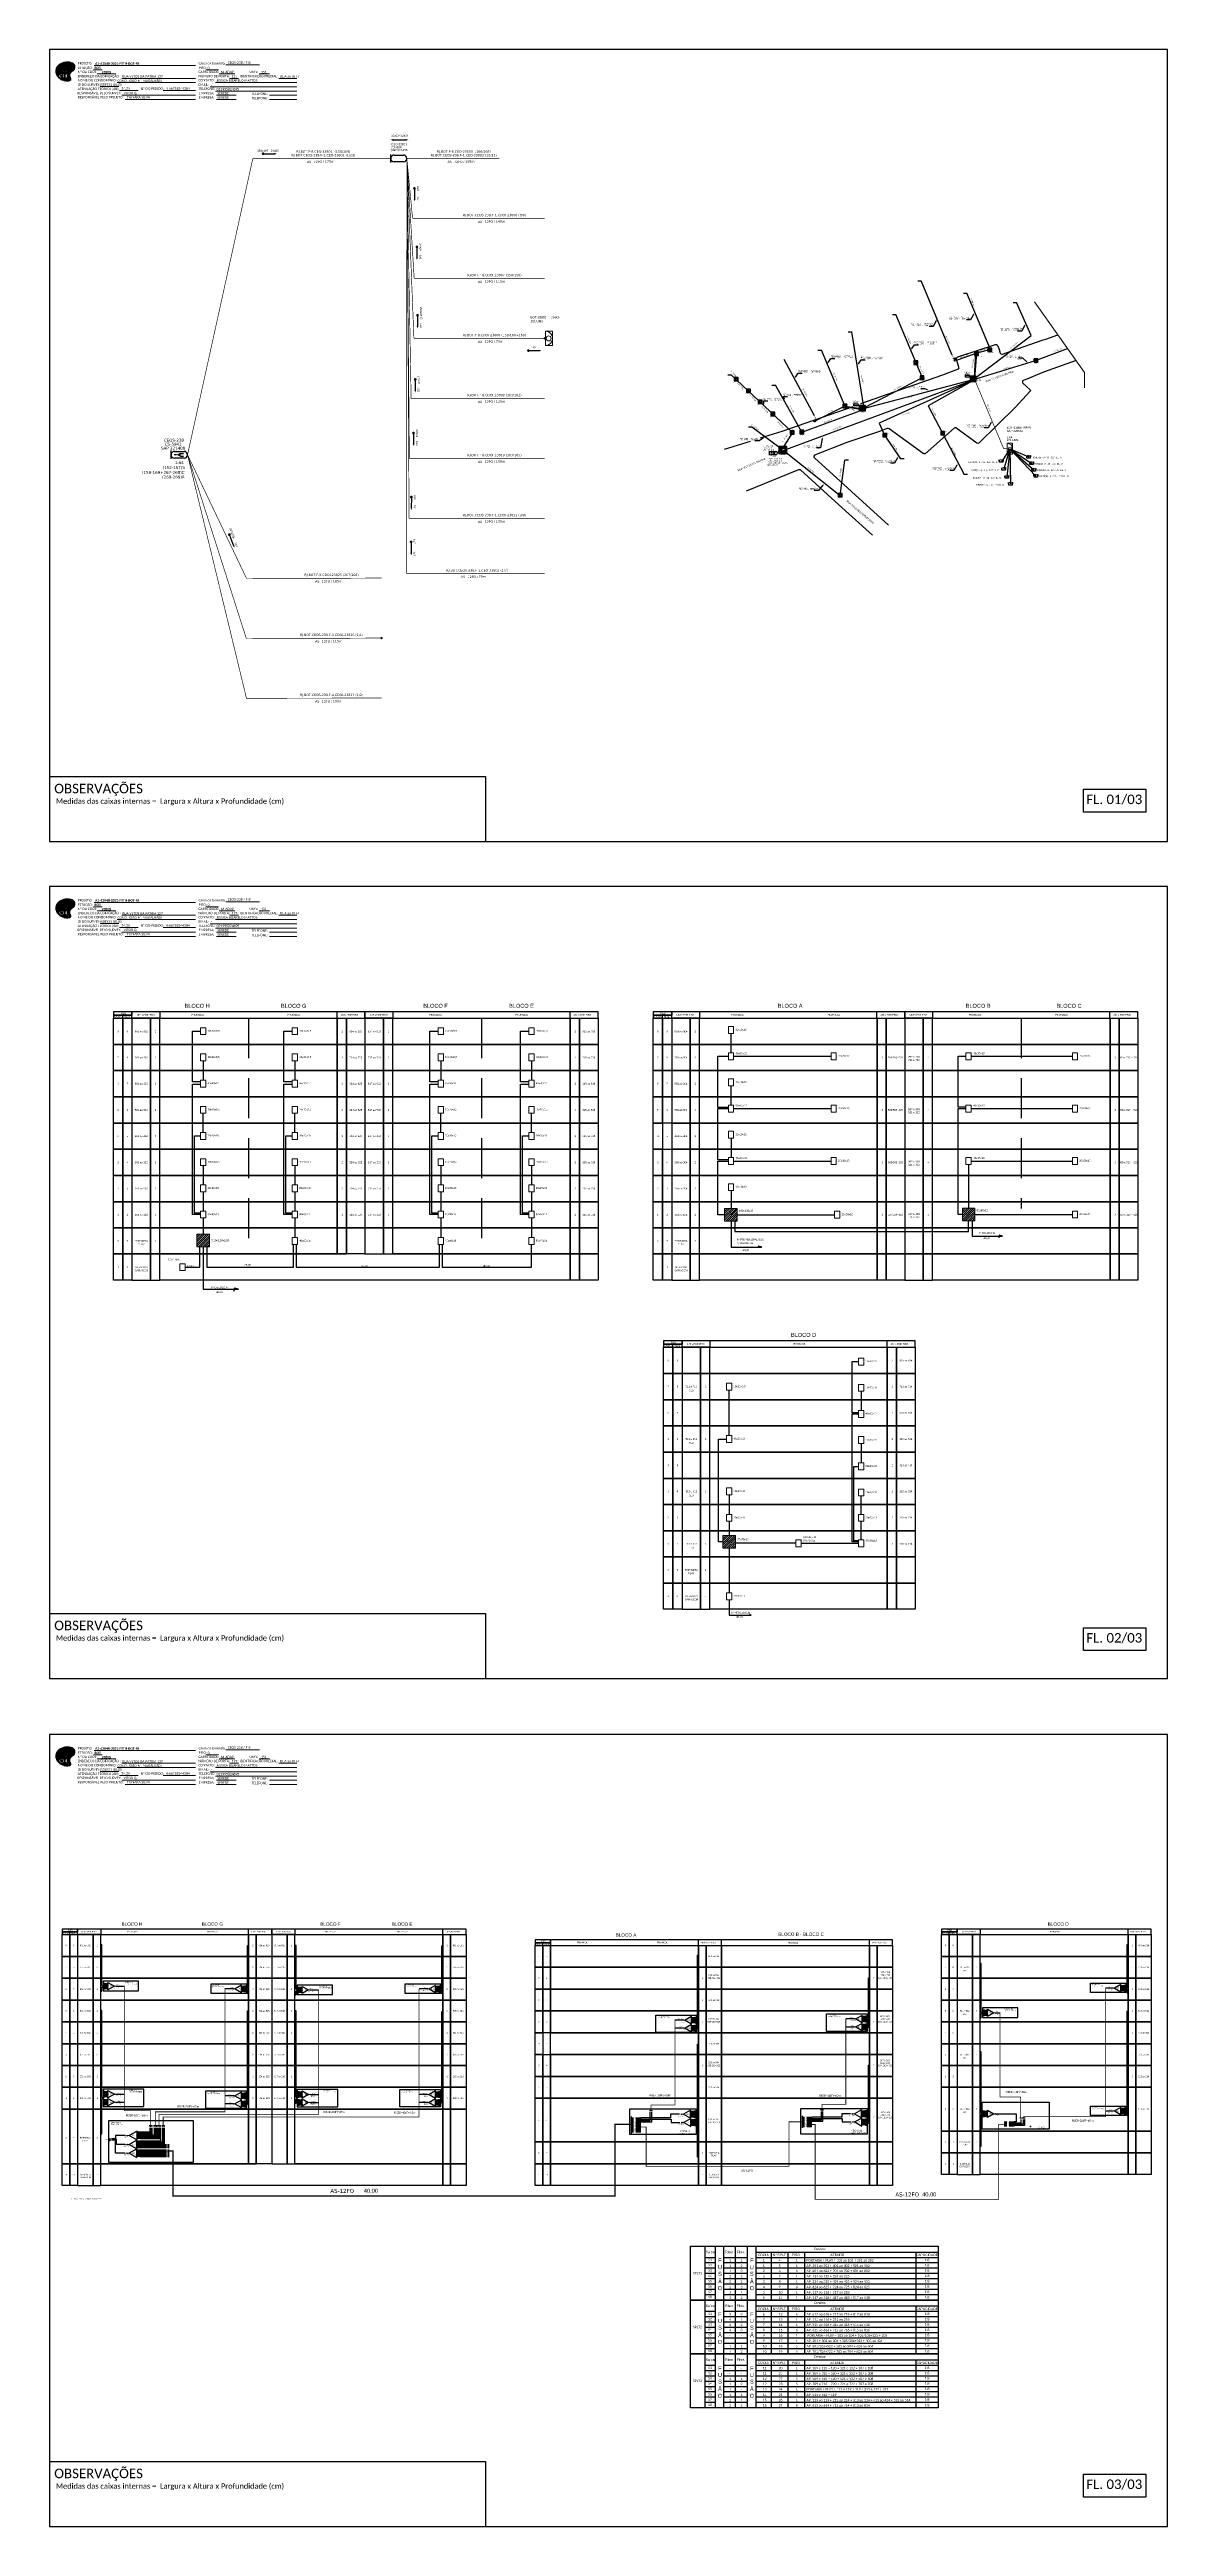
# Model space of a CAD drawing. Extents: x -89 to 749, y -559 to 1299.
import ezdxf
from ezdxf import colors
from ezdxf.entities.mleader import LeaderData, LeaderLine
from ezdxf.enums import TextEntityAlignment as Align
from ezdxf.math import Vec2, Vec3

# ---------------------------------------------------------------- set-up
doc = ezdxf.new("R2010")
doc.units = 0
doc.linetypes.add('DASHED', pattern=[0.75, 0.5, -0.25])
for name, color, linetype in [('0 @ 1', 7, 'Continuous'), ('10.1-Caixas Subterrâneas', 5, 'Continuous'), ('20.4-CEOS', 1, 'Continuous'), ('20.5-CEO', 1, 'Continuous'), ('30.4-Selo', 7, 'Continuous'), ('CAP a instalar', 1, 'Continuous'), ('label_cabos', 7, 'Continuous'), ('Legenda', 1, 'Continuous'), ('locais', 7, 'Continuous'), ('QUADRA', 7, 'Continuous'), ('SEGMENTO', 10, 'Continuous'), ('SETA', 7, 'Continuous'), ('Subida Lateral', 5, 'Continuous'), ('surveys', 7, 'Continuous'), ('surveys legendas', 7, 'Continuous')]:
    doc.layers.add(name, color=color, linetype=linetype)
for name, color, linetype, lineweight in [("20.0-LEGENDA DOS CDO'S", 1, 'Continuous', 0), ('20.1-CDO_INTERIOR', 1, 'Continuous', 0), ('20.2-CDO_POSTE', 1, 'Continuous', 5), ('40.1-ETIQUETAS', 1, 'Continuous', 20), ('Segmento Logradouro Texto', 7, 'Continuous', 0)]:
    doc.layers.add(name, color=color, linetype=linetype, lineweight=lineweight)
doc.layers.add('EXTRA', color=50, linetype='Continuous', plot=False)
doc.styles.add('ARIAL', font='arial.ttf')
doc.styles.add('DIGICADE', font='arial.ttf')
doc.styles.add('FTTH', font='arial.ttf')
doc.styles.add('siredit', font='verdana.ttf')
doc.styles.get("Standard").update_dxf_attribs({"font": 'arial.ttf'})
doc.styles.add('WMF-Calibri0', font='CALIBRI.TTF')
doc.styles.add('WMF-Calibri1', font='CALIBRIB.TTF')
doc.linetypes.add('FENCELINE1', pattern='A,0.25,-0.1,[133,ltypeshp.shx,S=0.1,R=0,X=-0.1,Y=0],-0.1,1', length=1.45)

# ---------------------------------------------------------------- blocks, each defined once
blk = doc.blocks.new('OI')
h = blk.add_hatch(color=40)
edge = h.paths.add_edge_path()
edge.add_spline(control_points=[(4.4, -0.7), (3.9, -1), (3.3, -1.5), (2.8, -2.6), (2.9, -3.5), (3.1, -4.3), (3.3, -4.9), (3.4, -5.4), (3.4, -5.9), (3.2, -6.4), (2.5, -6.6), (1.7, -6.6), (0.6, -6.7), (-0.6, -6.4), (-1.6, -6.1), (-2.8, -5.6), (-3.9, -4.8), (-4.9, -3.7), (-5.3, -2.6), (-5.6, -1.9), (-5.8, -1), (-5.7, 0.5), (-5.1, 2), (-4.1, 3), (-3.3, 3.6), (-2.4, 4.2), (-1.4, 4.4), (-0.6, 4.7), (0.8, 4.9), (2.2, 5), (3.8, 4.6), (4.7, 4.2), (5.4, 3.7), (5.8, 3), (6, 2.2), (6, 1.5), (5.7, 0.6), (5.3, 0.1), (4.9, -0.4), (4.5, -0.6), (4.4, -0.7)], knot_values=[0, 0, 0, 0, 1.60434, 2.417191, 3.427595, 4.282808, 4.776746, 5.304182, 5.888771, 6.258406, 6.858137, 7.79129, 8.986195, 10.124242, 11.187857, 12.242908, 13.953784, 15.414161, 16.515391, 17.349188, 17.675853, 19.552021, 21.515531, 22.568638, 23.63245, 24.621084, 25.782718, 26.745347, 27.142653, 29.870543, 31.004649, 31.921532, 32.709589, 33.801391, 34.042471, 35.192333, 35.971461, 36.628871, 37.254359, 37.836911, 37.836911, 37.836911, 37.836911], degree=3, periodic=0)
h.paths.add_polyline_path([(1.1, -0.9, -1), (0, -0.9, -1)], flags=16)
edge = h.paths.add_edge_path(flags=16)
edge.add_ellipse((0.6, -3.6), major_axis=(-0.02, 1.71), ratio=0.361305, start_angle=0, end_angle=360)
h.paths.add_polyline_path([(-0.4, -3.6, -1), (-3.8, -3.6, -1)], flags=16)
edge = h.paths.add_edge_path(flags=0)
edge.add_ellipse((-2.1, -3.6), major_axis=(0, 0.885), ratio=0.758294, start_angle=0, end_angle=360)
at = {"color": 40}
for centre, radius in [((-2.1, -3.6), 1.72), ((0.5, -0.9), 0.587)]:
    blk.add_circle(centre, radius, dxfattribs=at)
blk.add_ellipse((-2.1, -3.6), major_axis=(0, 0.885), ratio=0.758294, start_param=-3.141592653589792, end_param=3.141592653589792, dxfattribs=at)
blk.add_ellipse((0.6, -3.6), major_axis=(-0.02, 1.71), ratio=0.361305, dxfattribs=at)
at = {"color": 40, "start_tangent": (-0.800898, -0.598801), "end_tangent": (-0.800898, -0.598801)}
blk.add_spline([(4.4, -0.7), (3.2, -1.8), (2.9, -2.5), (2.9, -3.5), (3.1, -4.4), (3.3, -4.8), (3.4, -5.4), (3.4, -6), (3.2, -6.3), (2.7, -6.5), (1.7, -6.6), (0.5, -6.6), (-0.6, -6.4), (-1.6, -6.1), (-2.6, -5.7), (-3.9, -4.7), (-4.9, -3.6), (-5.4, -2.6), (-5.6, -1.8), (-5.7, -1.5), (-5.6, 0.4), (-4.8, 2.2), (-4.1, 3), (-3.3, 3.6), (-2.4, 4.1), (-1.3, 4.5), (-0.4, 4.7), (0, 4.8), (2.7, 4.8), (3.8, 4.5), (4.7, 4.2), (5.3, 3.7), (5.9, 2.7), (5.9, 2.5), (5.9, 1.3), (5.7, 0.6), (5.3, 0.1), (4.8, -0.4), (4.4, -0.7)], degree=3, dxfattribs=at)
blk = doc.blocks.new('CARIMBO')
at = {"color": 7, "lineweight": 0}
for points in [[(35.7, -16.8), (111.6, -16.8)], [(134.5, -16.3), (159.6, -16.3)], [(35.1, -20.1), (41.7, -20.1)], [(37.8, -23.1), (51.8, -23.1)], [(40.1, -32.5), (54.1, -32.5)], [(53, -29.5), (111.6, -29.5)], [(54.7, -35.5), (68.6, -35.5)], [(56.4, -26.4), (111.6, -26.4)], [(119.4, -20), (128.9, -20)], [(122.6, -32.7), (187.8, -32.7)], [(126.6, -29.5), (187.8, -29.5)], [(126.8, -36), (187.8, -36)], [(129.5, -23.1), (141.1, -23.1)], [(137.1, -26.4), (144, -26.4)], [(159.4, -23.1), (167.1, -23.1)], [(174.2, -26.4), (187.8, -26.4)], [(56.4, -39.1), (111.6, -39.1)], [(58.9, -42.3), (111.6, -42.3)], [(127.5, -39.1), (142.3, -39.1)], [(127.5, -42.3), (142.3, -42.3)], [(167.1, -39.1), (187.8, -39.1)], [(167.1, -42.3), (187.8, -42.3)]]:
    blk.add_lwpolyline(points, dxfattribs=at)
at = {"color": 7, "xscale": 1.213923925163967, "yscale": 1.213923925163967, "zscale": 1.213923925163967, "rotation": 0.1532896023949059}
blk.add_blockref('OI', (13.9, -20.2), dxfattribs=at)
at = {"color": 7, "lineweight": 0, "style": 'WMF-Calibri0'}
for s, height, p in [('PROJETO:', 1.79, (23.3, -16)), ('ESTAÇÃO:', 1.79, (23.3, -19.3)), ('Caixa de Emenda:', 1.793, (114, -16)), ('PISO:', 1.79, (114.1, -19.3)), ('RESPONSÁVEL PELO SURVEY:', 1.793, (23, -38.3)), ('ATENUAÇÃO TEÓRICA (dB):', 1.793, (23.3, -35.1)), ('Nº DA CDOI:', 1.793, (23.3, -22.4)), ('ENDEREÇO DA EDIFICAÇÃO :', 1.793, (23.3, -25.6)), ('NOME DO CONDOMÍNIO:', 1.793, (23.3, -28.7)), ('ID DO SURVEY:', 1.793, (23.3, -32)), ('CAPACIDADE:', 1.793, (113.9, -22.4)), ('CONTATO:', 1.79, (113.9, -28.7)), ('NÚMERO DE PORTA:', 1.793, (113.9, -25.6)), ('EMAIL:', 1.79, (113.9, -32)), ('TELEFONE:', 1.79, (114.1, -35.1)), ('EMPRESA:', 1.79, (114.1, -38.3)), ('IDENTIFICAÇÃO PREDIAL:', 1.793, (145, -25.6)), ("UM's:", 1.79, (152.2, -22.4)), ('TELEFONE:', 1.79, (153.7, -38.8)), ('RESPONSÁVEL PELO PROJETO:', 1.793, (23.3, -41.4)), ('EMPRESA:', 1.79, (114.1, -41.6)), ('TELEFONE:', 1.79, (153.7, -42.1))]:
    blk.add_text(s, height=height, dxfattribs=at).set_placement(p)
at = {"color": 7, "lineweight": 0, "flags": 8}
for tag, p, style in [('EST', (35.9, -19.4), 'WMF-Calibri1'), ('PROJ', (36.5, -16.1), 'WMF-Calibri1'), ('PISO_PTR', (120.8, -19.4), 'WMF-Calibri0'), ('CEOS-XX', (135.9, -15.5), 'WMF-Calibri0'), ('_ID_', (40.4, -31.9), 'WMF-Calibri0'), ('NOME_DO_COND.', (53.2, -29), 'WMF-Calibri0'), ('O_POTEN', (56.1, -34.7), 'WMF-Calibri0'), ('LOGRADOURO', (56.6, -25.9), 'WMF-Calibri0'), ('RES_SURVEY', (57.8, -38.2), 'WMF-Calibri0'), ('EMAIL', (123.3, -32.1), 'WMF-Calibri0'), ('NOME_DO_CONTATO', (127.3, -28.9), 'WMF-Calibri0'), ('TELEFONE', (127.5, -35.4), 'WMF-Calibri0'), ('EMP_RESP_SURVEY', (128.2, -38.5), 'WMF-Calibri0'), ('CAPAC.', (130.7, -22.5), 'WMF-Calibri0'), ('N°', (138.8, -25.8), 'WMF-Calibri0'), ("UC'S", (160.8, -22.5), 'WMF-Calibri0'), ('CONT_RESP_SURVEY', (167.8, -38.5), 'WMF-Calibri0'), ('N°PREDIO', (174.9, -25.8), 'WMF-Calibri0'), ('RES_PROJ', (60.3, -41.5), 'WMF-Calibri0'), ('EMP_RESP_PROJ', (128.2, -41.7), 'WMF-Calibri0'), ('CONT_RESP_PROJ', (167.8, -41.7), 'WMF-Calibri0')]:
    blk.add_attdef(tag, p, '', height=1.79, dxfattribs=dict(at, style=style))
at = {"color": 7, "lineweight": 0, "style": 'WMF-Calibri1', "flags": 8}
blk.add_attdef("N° CDO'S", text='', height=1.79, dxfattribs=at).set_placement((44.8, -22.7), align=Align.CENTER)
blk = doc.blocks.new('SPLT_1-8_DIV_DIR')
h = blk.add_hatch(color=3)
h.dxf.hatch_style = 1
edge = h.paths.add_edge_path()
edge.add_arc((12.8, 4), 0.242, 0, 360)
h = blk.add_hatch(color=3)
h.dxf.hatch_style = 1
edge = h.paths.add_edge_path()
edge.add_arc((13.3, 2.9), 0.242, 0, 360)
h = blk.add_hatch(color=3)
h.dxf.hatch_style = 1
edge = h.paths.add_edge_path()
edge.add_arc((13.8, 1.7), 0.242, 0, 360)
h = blk.add_hatch(color=3)
h.dxf.hatch_style = 1
edge = h.paths.add_edge_path()
edge.add_arc((14.3, 0.6), 0.242, 0, 360)
h = blk.add_hatch(color=3)
h.dxf.hatch_style = 1
edge = h.paths.add_edge_path()
edge.add_arc((14.8, -0.6), 0.242, 0, 360)
h = blk.add_hatch(color=3)
h.dxf.hatch_style = 1
edge = h.paths.add_edge_path()
edge.add_arc((15.3, -1.7), 0.242, 0, 360)
h = blk.add_hatch(color=3)
h.dxf.hatch_style = 1
edge = h.paths.add_edge_path()
edge.add_arc((15.8, -2.9), 0.242, 0, 360)
h = blk.add_hatch(color=3)
h.dxf.hatch_style = 1
edge = h.paths.add_edge_path()
edge.add_arc((16.3, -4), 0.242, 0, 360)
at = {"color": 1, "lineweight": 0}
blk.add_lwpolyline([(2.2, 0), (0, 0)], dxfattribs=at)
at = {"color": 1}
blk.add_lwpolyline([(11.9, 5.4), (2.2, 0), (11.9, -5.4), (11.9, 5.4)], dxfattribs=at)
at = {"color": 7, "lineweight": 0}
for points in [[(12.8, 4), (11.9, 4)], [(11.9, 2.9), (13.3, 2.9)], [(11.9, 1.7), (13.8, 1.7)], [(11.9, 0.6), (14.3, 0.6)], [(11.9, -0.6), (14.8, -0.6)], [(11.9, -1.7), (15.3, -1.7)], [(11.9, -2.9), (15.8, -2.9)], [(11.9, -4), (16.3, -4)]]:
    blk.add_lwpolyline(points, dxfattribs=at)
at = {"color": 3}
for centre in [(12.8, 4), (13.3, 2.9), (13.8, 1.7), (14.3, 0.6), (14.8, -0.6), (15.3, -1.7), (15.8, -2.9), (16.3, -4)]:
    blk.add_circle(centre, 0.242, dxfattribs=at)
at = {"color": 1, "style": 'ARIAL'}
for s, height, p in [('1:8', 2, (5.3, -0.9)), ('S1', 0.75, (10.5, 3.8)), ('S2', 0.75, (10.5, 2.6)), ('S3', 0.75, (10.5, 1.4)), ('S4', 0.75, (10.5, 0.2)), ('S5', 0.75, (10.5, -1)), ('S6', 0.75, (10.5, -2.1)), ('S7', 0.75, (10.5, -3.2)), ('S8', 0.75, (10.5, -4.4))]:
    blk.add_text(s, height=height, dxfattribs=at).set_placement(p)
blk = doc.blocks.new('SPLT_1-8_SC-APC')
at = {"color": 1, "lineweight": 0}
blk.add_lwpolyline([(-17, -7.5), (-19.3, -7.5)], dxfattribs=at)
at = {"color": 1}
blk.add_lwpolyline([(-7.4, -2.1), (-17, -7.5), (-7.4, -13), (-7.4, -2.1)], dxfattribs=at)
at = {"color": 3, "lineweight": 0}
for points in [[(-3, -3.5), (-7.4, -3.5)], [(-7.4, -4.7), (-3, -4.7)], [(-7.4, -5.8), (-3, -5.8)], [(-7.4, -7), (-3, -7)], [(-7.4, -8.1), (-3, -8.1)], [(-7.4, -9.3), (-3, -9.3)], [(-7.4, -10.4), (-3, -10.4)], [(-7.4, -11.6), (-3, -11.6)], [(-2.4, -3), (-2.4, -4)], [(-2.4, -3), (0, -3)], [(-2.4, -4), (0, -4)], [(-2.4, -4.2), (-2.4, -5.2)], [(-2.4, -4.2), (0, -4.2)], [(-2.4, -5.2), (0, -5.2)], [(-2.4, -5.3), (-2.4, -6.3)], [(-2.4, -5.3), (0, -5.3)], [(-2.4, -6.3), (0, -6.3)], [(-2.4, -6.5), (-2.4, -7.5)], [(-2.4, -6.5), (0, -6.5)], [(-2.4, -7.5), (0, -7.5)], [(-2.4, -7.6), (-2.4, -8.6)], [(-2.4, -7.6), (0, -7.6)], [(-2.4, -8.6), (0, -8.6)], [(-2.4, -8.8), (-2.4, -9.8)], [(-2.4, -8.8), (0, -8.8)], [(-2.4, -9.8), (0, -9.8)], [(-2.4, -9.9), (-2.4, -10.9)], [(-2.4, -9.9), (0, -9.9)], [(-2.4, -10.9), (0, -10.9)], [(-2.4, -11.1), (-2.4, -12.1)], [(-2.4, -11.1), (0, -11.1)], [(-2.4, -12.1), (0, -12.1)]]:
    blk.add_lwpolyline(points, dxfattribs=at)
for points in [[(-3, -3.2), (-2.4, -3.2), (-2.4, -3.8), (-3, -3.8)], [(-3, -4.4), (-2.4, -4.4), (-2.4, -5), (-3, -5)], [(-3, -5.5), (-2.4, -5.5), (-2.4, -6.1), (-3, -6.1)], [(-3, -6.7), (-2.4, -6.7), (-2.4, -7.3), (-3, -7.3)], [(-3, -7.8), (-2.4, -7.8), (-2.4, -8.4), (-3, -8.4)], [(-3, -9), (-2.4, -9), (-2.4, -9.6), (-3, -9.6)], [(-3, -10.1), (-2.4, -10.1), (-2.4, -10.7), (-3, -10.7)], [(-3, -11.3), (-2.4, -11.3), (-2.4, -11.9), (-3, -11.9)]]:
    blk.add_lwpolyline(points, close=True, dxfattribs=at)
at = {"color": 1, "style": 'ARIAL'}
for s, height, p in [('1:8', 2, (-13.9, -8.4)), ('S1', 0.75, (-8.7, -3.8)), ('S2', 0.75, (-8.7, -5)), ('S3', 0.75, (-8.7, -6.2)), ('S4', 0.75, (-8.7, -7.4)), ('S5', 0.75, (-8.7, -8.6)), ('S6', 0.75, (-8.7, -9.7)), ('S7', 0.75, (-8.7, -10.8)), ('S8', 0.75, (-8.7, -11.9))]:
    blk.add_text(s, height=height, dxfattribs=at).set_placement(p)
blk = doc.blocks.new('A$C415C251F')
at = {"color": 3}
blk.add_point((0, 0), dxfattribs=at)
blk = doc.blocks.new('LEG_CDOIA8_C-SPLT_ESQ')
at = {"color": 3, "extrusion": (0, 0, -1), "xscale": -1, "zscale": -1}
blk.add_blockref('A$C415C251F', (0, 0), dxfattribs=at)
at = {"style": 'ARIAL', "flags": 4}
blk.add_attdef('SPLITAGEM', text='', height=1.5, dxfattribs=at).set_placement((18.6, -12.6), align=Align.CENTER)
at = {"color": 1, "style": 'WMF-Calibri0', "flags": 4}
blk.add_attdef('MODELO', text='', height=1.5, dxfattribs=at).set_placement((22.5, -4.5), align=Align.CENTER)
blk.add_attdef('CDO', (21.4, -2.6), '', height=2, dxfattribs=at)
blk = doc.blocks.new('ETIQUETA_RS5F')
at = {"layer": '40.1-ETIQUETAS', "color": 0, "style": 'siredit'}
blk.add_text('/', height=1.5, dxfattribs=at).set_placement((1.6, -2), align=Align.MIDDLE_RIGHT)
for tag, p in [('ETIQUETA_R_SECUNDARIA', (1.2, 2.1)), ('ETIQUETA_R_PRIMARIA', (1.2, 4.1)), ('F_ATIVAS/F_MORTAS', (1.1, -4.2))]:
    blk.add_attdef(tag, text='', height=1.5, dxfattribs=at).set_placement(p, align=Align.MIDDLE_CENTER)
for tag, p in [('TIPO_CABO', (-6.6, -2.1)), ('CAP_CABO', (0.4, -2.1))]:
    blk.add_attdef(tag, text='', height=1.5, dxfattribs=at).set_placement(p, align=Align.MIDDLE_RIGHT)
for tag, p in [('FUSÃO_1', (0.8, -8.4)), ('FUSÃO_2', (0.8, -10.6)), ('FUSÃO_3', (0.8, -12.9)), ('FUSÃO_4', (0.8, -15.1)), ('FUSÃO_5', (0.8, -17.2))]:
    blk.add_attdef(tag, text='', height=1.5, dxfattribs=at).set_placement(p, align=Align.CENTER)
blk.add_attdef('METROS', text='', height=1.5, dxfattribs=at).set_placement((2.1, -2), align=Align.MIDDLE_LEFT)
blk = doc.blocks.new('CDOE-TEXTO PADRÃO')
at = {"layer": "20.0-LEGENDA DOS CDO'S", "color": 0, "style": 'ARIAL'}
for tag, p in [('CDO_N', (0.5, 7.4)), ('CORDOALHA', (0.5, 4.3)), ('SAP', (0.5, 1.7)), ('SPLITER_1', (0.6, -0.9)), ('SPLITER_2', (0.6, -3.5)), ('(XX-XX_F)S', (0.5, -8.3)), ('(XX-XX_L)S', (0.5, -10.8)), ('UMS', (0.5, -13.1))]:
    blk.add_attdef(tag, p, '', height=1.7, rotation=0.118, dxfattribs=at)
blk.add_attdef('FIBRAS_UTILIZADAS', text='', height=1.7, rotation=0.118, dxfattribs=at).set_placement((19.8, 7.4), align=Align.CENTER)
blk = doc.blocks.new('CEOS_RP_CT_DRT')
at = {"layer": '20.4-CEOS', "color": 0}
for p, q in [((-4.54, 1.19), (-1.19, 1.19)), ((-1.19, -1.19), (-4.54, -1.19))]:
    blk.add_line(p, q, dxfattribs=at)
for points in [[(-5.73, -1.43), (-5.73, 1.44)], [(-3.79, 0), (-4.59, 0)], [(-2.47, 0.48), (-1.45, 0.48)], [(-2.47, -0.52), (-1.45, -0.52)]]:
    blk.add_lwpolyline(points, dxfattribs=at)
blk.add_lwpolyline([(-3.79, 0, 0, 1.47, 0), (-2.41, 0, 1.47, 1.47, 0)], format="xyseb", dxfattribs=at)
for centre, start, end in [((-4.54, 0), 90, 270), ((-1.19, 0), 270, 90)]:
    blk.add_arc(centre, 1.19, start, end, dxfattribs=at)
at = {"layer": '20.4-CEOS', "color": 7, "style": 'siredit'}
for tag, p in [('Nº_DA_CEOS', (-2.86, 5.6)), ('LOCAL', (-2.86, 4.24)), ('SAP', (-2.86, 2.78)), ('RACIO_SPLITAGEM', (-2.86, -1.88)), ('FIBRAS_SPLITTER', (-2.86, -3.58)), ('RESERVA_FINAIS', (-2.86, -6.39)), ('FIBRAS_TOP_C', (-2.86, -5.08))]:
    blk.add_attdef(tag, text='', height=1.01, dxfattribs=at).set_placement(p, align=Align.TOP_CENTER)
blk = doc.blocks.new('SURVEY_SURVEY')
for p, q in [((0, 0.000015), (-0.000015, 0.000011)), ((-0.000015, 0.000011), (-0.00001, 0.000011)), ((-0.00001, 0), (-0.00001, 0.000011)), ((0.00001, 0), (-0.00001, 0)), ((0, 0.000015), (0.000015, 0.000011)), ((0.00001, 0.000016), (0.000012, 0.000016)), ((0.00001, 0.000012), (0.00001, 0.000016)), ((0.000015, 0.000011), (0.00001, 0.000011)), ((0.00001, 0.000011), (0.00001, 0)), ((0.000012, 0.000016), (0.000012, 0.000012))]:
    blk.add_line(p, q)
blk = doc.blocks.new('*X58')
at = {"color": 0, "linetype": 'Continuous'}
for p, q in [((-1.25, 0.34099), (-0.49099, 1.1)), ((-1.25, 0.517767), (-0.667767, 1.1)), ((-1.25, 0.694544), (-0.844544, 1.1)), ((-1.25, 0.87132), (-1.02132, 1.1)), ((-1.25, 1.048097), (-1.198097, 1.1)), ((-1.25, 0.164214), (-0.8035, 0.610714)), ((-1.25, -0.012563), (-0.8035, 0.433937)), ((-1.25, -0.18934), (-0.8035, 0.25716)), ((-1.25, -0.366117), (-0.8035, 0.080383)), ((-0.789214, 0.625), (-0.314214, 1.1)), ((-0.612437, 0.625), (-0.137437, 1.1)), ((-0.43566, 0.625), (0.03934, 1.1)), ((-0.258883, 0.625), (0.216117, 1.1)), ((-0.082107, 0.625), (0.392893, 1.1)), ((0.09467, 0.625), (0.56967, 1.1)), ((0.271447, 0.625), (0.746447, 1.1)), ((0.448223, 0.625), (0.923223, 1.1)), ((0.625, 0.625), (1.1, 1.1)), ((0.801777, 0.625), (1.25, 1.073223)), ((0.8035, 0.449947), (1.25, 0.896447)), ((0.8035, 0.27317), (1.25, 0.71967)), ((0.8035, 0.096393), (1.25, 0.542893)), ((0.8035, -0.080383), (1.25, 0.366117)), ((0.8035, -0.25716), (1.25, 0.18934)), ((0.8035, -0.433937), (1.25, 0.012563)), ((-1.25, -0.542893), (-0.8035, -0.096393)), ((-1.25, -0.71967), (-0.8035, -0.27317)), ((-1.25, -0.896447), (-0.8035, -0.449947)), ((-1.25, -1.073223), (-0.801777, -0.625)), ((-1.1, -1.1), (-0.625, -0.625)), ((-0.923223, -1.1), (-0.448223, -0.625)), ((-0.746447, -1.1), (-0.271447, -0.625)), ((-0.56967, -1.1), (-0.09467, -0.625)), ((-0.392893, -1.1), (0.082107, -0.625)), ((-0.216117, -1.1), (0.258883, -0.625)), ((-0.03934, -1.1), (0.43566, -0.625)), ((0.137437, -1.1), (0.612437, -0.625)), ((0.314214, -1.1), (0.789214, -0.625)), ((0.49099, -1.1), (1.25, -0.34099)), ((0.667767, -1.1), (1.25, -0.517767)), ((0.8035, -0.610714), (1.25, -0.164214)), ((0.844544, -1.1), (1.25, -0.694544)), ((1.02132, -1.1), (1.25, -0.87132)), ((1.198097, -1.1), (1.25, -1.048097))]:
    blk.add_line(p, q, dxfattribs=at)
blk = doc.blocks.new('MANHOLE_MQ')
at = {"color": 0, "linetype": 'Continuous'}
for p, q in [((0.0000062, 0.0000057), (-0.0000063, 0.0000057)), ((-0.0000063, 0.0000057), (-0.0000063, -0.0000053)), ((-0.000004, 0.0000033), (0.000004, 0.0000033)), ((-0.000004, -0.0000029), (-0.000004, 0.0000033)), ((0.000004, 0.0000033), (0.000004, -0.0000029)), ((0.0000062, -0.0000053), (0.0000062, 0.0000057)), ((-0.0000063, -0.0000053), (0.0000062, -0.0000053)), ((0.000004, -0.0000029), (-0.000004, -0.0000029)), ((0.000004, -0.0000029), (0.000004, -0.0000029))]:
    blk.add_line(p, q, dxfattribs=at)
at = {"color": 0, "linetype": 'Continuous', "xscale": 5e-06, "yscale": 5e-06, "zscale": 1e-05}
blk.add_blockref('*X58', (0, 0.0000002), dxfattribs=at)
blk = doc.blocks.new('*U65')
at = {"layer": '20.4-CEOS', "color": 7, "style": 'siredit'}
for tag, p in [('FIBRAS_SPLITTER', (0, 0)), ('FIBRAS_TOP_C', (0, -4.1)), ('RESERVA_FINAIS', (0, -5.5))]:
    blk.add_attdef(tag, p, '', height=1.01, dxfattribs=at)
for tag, p, flags in [('ID_ATIVIDADE', (0, -6.8), 3), ('FATOR', (0, -8.1), 1), ('QTDE', (0, -9.4), 1), ('FID', (0, -10.7), 1)]:
    blk.add_attdef(tag, p, '', height=1.01, dxfattribs=dict(at, flags=flags))
blk = doc.blocks.new('*U67')
at = {"layer": '20.4-CEOS', "color": 7, "style": 'siredit'}
blk.add_attdef('FIBRAS_SPLITTER', (0, 0), '', height=1.01, dxfattribs=at)
for tag, p, flags in [('ID_ATIVIDADE', (0, -1.5), 3), ('FATOR', (0, -2.8), 1), ('QTDE', (0, -4.1), 1), ('FID', (0, -5.4), 1)]:
    blk.add_attdef(tag, p, '', height=1.01, dxfattribs=dict(at, flags=flags))
blk = doc.blocks.new('LEGENDA DOS CABOS')
at = {"layer": 'EXTRA', "color": 0, "style": 'siredit'}
for tag, p in [('ID', (4.6, 1)), ('XX', (9, 1))]:
    blk.add_attdef(tag, text='', height=0.48, rotation=359.69, dxfattribs=at).set_placement(p, align=Align.MIDDLE_CENTER)
at = {"layer": 'Legenda', "color": 0, "style": 'siredit'}
for tag, p in [('TIPO_CABO', (1.3, 0)), ('CABO', (4.7, -0.1)), ('/', (6.8, -0.1)), ('METROS', (10, -0.1))]:
    blk.add_attdef(tag, text='', height=0.8, rotation=359.69, dxfattribs=at).set_placement(p, align=Align.MIDDLE_CENTER)
blk = doc.blocks.new('Inst CB DT OCUP CFOA-SM-DD-S-12')
at = {"layer": 'label_cabos', "color": 0, "style": 'siredit'}
for tag, flags, p in [('ID_ATIVIDADE', 3, (1.3, 2.7)), ('FATOR', 1, (11.6, 2.6))]:
    blk.add_attdef(tag, text='', height=1, rotation=359.69, dxfattribs=dict(at, flags=flags)).set_placement(p, align=Align.MIDDLE_CENTER)
for tag, p in [('TIPO_CABO', (1.1, 0)), ('DESTINO_CABO', (3.1, 1.3)), ('CABO', (4.7, -0.1)), ('/', (7.7, -0.1)), ('LANCE', (10.4, 0)), ('TIPO_CABO', (13.1, 1.2)), ('UND', (16.5, 0)), ('FID', (13.6, -1.4))]:
    blk.add_attdef(tag, text='', height=1, rotation=359.69, dxfattribs=at).set_placement(p, align=Align.MIDDLE_CENTER)
blk.add_attdef('QTDE', (11.9, -0.5), '', height=1, rotation=359.69, dxfattribs=at)
blk = doc.blocks.new('Inst CB DT OCUP CFOA-SM-DD-S-72')
at = {"layer": 'label_cabos', "color": 0, "style": 'siredit'}
for tag, flags, p in [('ID_ATIVIDADE', 3, (1.3, 2.7)), ('FATOR', 1, (11.6, 2.6))]:
    blk.add_attdef(tag, text='', height=1, rotation=359.69, dxfattribs=dict(at, flags=flags)).set_placement(p, align=Align.MIDDLE_CENTER)
for tag, p in [('TIPO_CABO', (1.1, 0)), ('DESTINO_CABO', (3.1, 1.3)), ('CABO', (4.7, -0.1)), ('/', (7.7, -0.1)), ('LANCE', (10.4, 0)), ('TIPO_CABO', (13.1, 1.2)), ('UND', (16.5, 0)), ('FID', (13.6, -1.4))]:
    blk.add_attdef(tag, text='', height=1, rotation=359.69, dxfattribs=at).set_placement(p, align=Align.MIDDLE_CENTER)
blk.add_attdef('QTDE', (11.9, -0.5), '', height=1, rotation=359.69, dxfattribs=at)

msp = doc.modelspace()

# ---------------------------------------------------------------- hatches: boundary and pattern name
h = msp.add_hatch()
h.set_pattern_fill('ANSI31', color=1, scale=0.36)
h.set_pattern_definition([(45, (-76.0407, 2032.6166), (-0.80822305, 0.80822305), [])])
h.paths.add_polyline_path([(426.6, 429.9), (417.1, 429.9), (417.1, 420.4), (426.6, 420.4)])
h.paths.add_polyline_path([(420, 424.4), (424, 424.4), (424, 426.4), (420, 426.4)], flags=24)
h = msp.add_hatch()
h.set_pattern_fill('ANSI31', color=1, scale=0.36)
h.set_pattern_definition([(45, (102.2024, 2032.7998), (-0.80822305, 0.80822305), [])])
h.paths.add_polyline_path([(604.8, 430), (595.4, 430), (595.4, 420.6), (604.8, 420.6)])
h.paths.add_polyline_path([(598.2, 424.5), (602.3, 424.5), (602.3, 426.6), (598.2, 426.6)], flags=24)
h = msp.add_hatch()
h.set_pattern_fill('ANSI31', color=1, scale=0.36)
h.set_pattern_definition([(45, (-411.85, 2013.2473), (-0.80822305, 0.80822305), [])])
h.paths.add_polyline_path([(30.7, 410.5), (21.2, 410.5), (21.2, 401), (30.7, 401)])
h.paths.add_polyline_path([(24.1, 405), (28.2, 405), (28.2, 407.1), (24.1, 407.1)], flags=24)
h = msp.add_hatch()
h.set_pattern_fill('ANSI31', color=1, scale=0.36)
h.set_pattern_definition([(45, (14.8991, 1787.3284), (-0.80822305, 0.80822305), [])])
h.paths.add_polyline_path([(425.2, 184.6), (415.7, 184.6), (415.7, 175.1), (425.2, 175.1)])
h.paths.add_polyline_path([(418.6, 179.1), (422.7, 179.1), (422.7, 181.2), (418.6, 181.2)], flags=24)
h = msp.add_hatch(color=3)
h.dxf.hatch_style = 1
edge = h.paths.add_edge_path()
edge.add_arc((-39.5, -153.5), 0.128, 0, 360)
h = msp.add_hatch(color=3)
h.dxf.hatch_style = 1
edge = h.paths.add_edge_path()
edge.add_arc((48.7, -155.5), 0.128, 0, 360)
h = msp.add_hatch(color=3)
h.dxf.hatch_style = 1
edge = h.paths.add_edge_path()
edge.add_arc((106.1, -156.3), 0.128, 0, 360)
h = msp.add_hatch(color=3)
h.dxf.hatch_style = 1
edge = h.paths.add_edge_path()
edge.add_arc((194.4, -155.5), 0.128, 0, 360)
h = msp.add_hatch(color=3)
h.dxf.hatch_style = 1
edge = h.paths.add_edge_path()
edge.add_arc((708.4, -154.9), 0.128, 0, 360)
h = msp.add_hatch(color=3)
h.dxf.hatch_style = 1
edge = h.paths.add_edge_path()
edge.add_arc((386.3, -178.9), 0.128, 0, 360)
h = msp.add_hatch(color=3)
h.dxf.hatch_style = 1
edge = h.paths.add_edge_path()
edge.add_arc((386.3, -184.9), 0.128, 0, 360)
h = msp.add_hatch(color=3)
h.dxf.hatch_style = 1
edge = h.paths.add_edge_path()
edge.add_arc((514.4, -178), 0.128, 0, 360)
h = msp.add_hatch(color=3)
h.dxf.hatch_style = 1
edge = h.paths.add_edge_path()
edge.add_arc((514.4, -184.1), 0.128, 0, 360)
h = msp.add_hatch(color=3)
h.dxf.hatch_style = 1
edge = h.paths.add_edge_path()
edge.add_arc((620.1, -173.5), 0.128, 0, 360)
h = msp.add_hatch(color=3)
h.dxf.hatch_style = 1
edge = h.paths.add_edge_path()
edge.add_arc((-39.6, -234.5), 0.128, 0, 360)
h = msp.add_hatch(color=3)
h.dxf.hatch_style = 1
edge = h.paths.add_edge_path()
edge.add_arc((-39.6, -240.5), 0.128, 0, 360)
h = msp.add_hatch(color=3)
h.dxf.hatch_style = 1
edge = h.paths.add_edge_path()
edge.add_arc((48.7, -235.7), 0.128, 0, 360)
h = msp.add_hatch(color=3)
h.dxf.hatch_style = 1
edge = h.paths.add_edge_path()
edge.add_arc((106.1, -234.6), 0.128, 0, 360)
h = msp.add_hatch(color=3)
h.dxf.hatch_style = 1
edge = h.paths.add_edge_path()
edge.add_arc((106.1, -240.7), 0.128, 0, 360)
h = msp.add_hatch(color=3)
h.dxf.hatch_style = 1
edge = h.paths.add_edge_path()
edge.add_arc((194.4, -234.7), 0.128, 0, 360)
h = msp.add_hatch(color=3)
h.dxf.hatch_style = 1
edge = h.paths.add_edge_path()
edge.add_arc((194.4, -240.7), 0.128, 0, 360)
h = msp.add_hatch(color=3)
h.dxf.hatch_style = 1
edge = h.paths.add_edge_path()
edge.add_arc((48.7, -241.8), 0.128, 0, 360)
h = msp.add_hatch(color=3)
h.dxf.hatch_style = 1
edge = h.paths.add_edge_path()
edge.add_arc((354.3, -252.2), 0.16, 0, 360)
h = msp.add_hatch(color=3)
h.dxf.hatch_style = 1
edge = h.paths.add_edge_path()
edge.add_arc((354.3, -253.1), 0.16, 0, 360)
h = msp.add_hatch(color=3)
h.dxf.hatch_style = 1
edge = h.paths.add_edge_path()
edge.add_arc((354.3, -254.1), 0.16, 0, 360)
h = msp.add_hatch(color=3)
h.dxf.hatch_style = 1
edge = h.paths.add_edge_path()
edge.add_arc((354.3, -255.1), 0.16, 0, 360)
h = msp.add_hatch(color=3)
h.dxf.hatch_style = 1
edge = h.paths.add_edge_path()
edge.add_arc((384.9, -249.5), 0.141, 0, 360)
h = msp.add_hatch(color=3)
h.dxf.hatch_style = 1
edge = h.paths.add_edge_path()
edge.add_arc((385.2, -255.7), 0.141, 0, 360)
h = msp.add_hatch(color=3)
h.dxf.hatch_style = 1
edge = h.paths.add_edge_path()
edge.add_arc((482.6, -251.8), 0.16, 0, 360)
h = msp.add_hatch(color=3)
h.dxf.hatch_style = 1
edge = h.paths.add_edge_path()
edge.add_arc((482.6, -252.8), 0.16, 0, 360)
h = msp.add_hatch(color=3)
h.dxf.hatch_style = 1
edge = h.paths.add_edge_path()
edge.add_arc((482.6, -253.7), 0.16, 0, 360)
h = msp.add_hatch(color=3)
h.dxf.hatch_style = 1
edge = h.paths.add_edge_path()
edge.add_arc((482.6, -254.7), 0.16, 0, 360)
h = msp.add_hatch(color=3)
h.dxf.hatch_style = 1
edge = h.paths.add_edge_path()
edge.add_arc((513.2, -249.1), 0.141, 0, 360)
h = msp.add_hatch(color=3)
h.dxf.hatch_style = 1
edge = h.paths.add_edge_path()
edge.add_arc((513.5, -255.3), 0.141, 0, 360)
h = msp.add_hatch(color=3)
h.dxf.hatch_style = 1
edge = h.paths.add_edge_path()
edge.add_arc((620.1, -249.2), 0.128, 0, 360)
h = msp.add_hatch(color=3)
h.dxf.hatch_style = 1
edge = h.paths.add_edge_path()
edge.add_arc((634.3, -255.2), 0.103, 0, 360)
h = msp.add_hatch(color=3)
h.dxf.hatch_style = 1
edge = h.paths.add_edge_path()
edge.add_arc((634.3, -256.1), 0.103, 0, 360)
h = msp.add_hatch(color=3)
h.dxf.hatch_style = 1
edge = h.paths.add_edge_path()
edge.add_arc((634.3, -257), 0.103, 0, 360)
h = msp.add_hatch(color=3)
h.dxf.hatch_style = 1
edge = h.paths.add_edge_path()
edge.add_arc((634.3, -257.9), 0.103, 0, 360)
h = msp.add_hatch(color=3)
h.dxf.hatch_style = 1
edge = h.paths.add_edge_path()
edge.add_arc((708.4, -247.1), 0.128, 0, 360)
h = msp.add_hatch(color=3)
h.dxf.hatch_style = 1
edge = h.paths.add_edge_path()
edge.add_arc((-31, -265.5), 0.131, 0, 360)
h = msp.add_hatch(color=3)
h.dxf.hatch_style = 1
edge = h.paths.add_edge_path()
edge.add_arc((-31, -272.2), 0.131, 0, 360)
h = msp.add_hatch(color=3)
h.dxf.hatch_style = 1
edge = h.paths.add_edge_path()
edge.add_arc((-31, -278.8), 0.131, 0, 360)

# ---------------------------------------------------------------- linework, layer by layer
at = {"color": 3}
msp.add_line((-44.5, -268), (-43.5, -268), dxfattribs=at)
at = {"color": 2}
for p, q in [((-39.2, -268.5), (-42.5, -268.5)), ((-39.2, -272.2), (-39.2, -268.5)), ((-32.5, -272.2), (-39.2, -272.2))]:
    msp.add_line(p, q, dxfattribs=at)
for p, q in [((-39.8, -269), (-42.5, -269)), ((-39.8, -278.8), (-39.8, -269)), ((-32.5, -278.8), (-39.8, -278.8))]:
    msp.add_line(p, q)
at = {"color": 7}
for p, q in [((391.5, -348.5), (577.2, -348.5)), ((391.5, -388.9), (391.5, -348.5)), ((402.1, -348.5), (402.1, -388.9)), ((410, -348.5), (410, -388.9)), ((416.5, -388.9), (416.5, -348.5)), ((425, -348.5), (425, -388.9)), ((434, -348.5), (434, -388.9)), ((440.4, -348.5), (440.4, -388.9)), ((440.4, -352.9), (577.2, -352.9)), ((451.9, -352.9), (451.9, -388.9)), ((464.4, -352.9), (464.4, -388.9)), ((477, -352.9), (477, -388.9)), ((560.4, -352.9), (560.4, -388.9)), ((577.2, -348.5), (577.2, -388.9)), ((402.1, -356.9), (410, -356.9)), ((402.1, -360.8), (410, -360.8)), ((402.1, -364.8), (410, -364.8)), ((402.1, -368.8), (410, -368.8)), ((416.5, -356.9), (434, -356.9)), ((416.5, -360.8), (434, -360.8)), ((416.5, -364.8), (434, -364.8)), ((416.5, -368.8), (434, -368.8)), ((440.4, -356.9), (577.2, -356.9)), ((440.4, -360.8), (577.2, -360.8)), ((440.4, -364.8), (577.2, -364.8)), ((440.4, -368.8), (577.2, -368.8)), ((577.2, -388.9), (391.5, -388.9)), ((391.5, -388.9), (577.2, -388.9)), ((391.5, -429.3), (391.5, -388.9)), ((402.1, -372.7), (410, -372.7)), ((402.1, -376.7), (410, -376.7)), ((402.1, -380.7), (410, -380.7)), ((402.1, -384.6), (410, -384.6)), ((402.1, -388.9), (402.1, -429.3)), ((410, -388.9), (410, -429.3)), ((416.5, -372.7), (434, -372.7)), ((416.5, -376.7), (434, -376.7)), ((416.5, -380.7), (434, -380.7)), ((416.5, -384.6), (434, -384.6)), ((416.5, -429.3), (416.5, -388.9)), ((425, -388.9), (425, -429.3)), ((434, -388.9), (434, -429.3)), ((440.4, -372.7), (577.2, -372.7)), ((440.4, -376.7), (577.2, -376.7)), ((440.4, -380.7), (577.2, -380.7)), ((440.4, -384.6), (577.2, -384.6)), ((440.4, -388.9), (440.4, -429.3)), ((577.2, -388.9), (577.2, -429.3)), ((402.1, -397.3), (410, -397.3)), ((402.1, -401.2), (410, -401.2)), ((402.1, -405.2), (410, -405.2)), ((416.5, -397.3), (434, -397.3)), ((416.5, -401.2), (434, -401.2)), ((416.5, -405.2), (434, -405.2)), ((440.4, -393.3), (577.2, -393.3)), ((440.4, -397.3), (577.2, -397.3)), ((440.4, -401.2), (577.2, -401.2)), ((440.4, -405.2), (577.2, -405.2)), ((451.9, -393.3), (451.9, -429.3)), ((464.4, -393.3), (464.4, -429.3)), ((477, -393.3), (477, -429.3)), ((560.4, -393.3), (560.4, -429.3)), ((402.1, -409.2), (410, -409.2)), ((402.1, -413.2), (410, -413.2)), ((402.1, -417.1), (410, -417.1)), ((402.1, -421.1), (410, -421.1)), ((402.1, -425.1), (410, -425.1)), ((416.5, -409.2), (434, -409.2)), ((416.5, -413.2), (434, -413.2)), ((416.5, -417.1), (434, -417.1)), ((416.5, -421.1), (434, -421.1)), ((416.5, -425.1), (434, -425.1)), ((440.4, -409.2), (577.2, -409.2)), ((440.4, -413.2), (577.2, -413.2)), ((440.4, -417.1), (577.2, -417.1)), ((440.4, -421.1), (577.2, -421.1)), ((440.4, -425.1), (577.2, -425.1)), ((577.2, -429.3), (391.5, -429.3)), ((391.5, -429.3), (577.2, -429.3)), ((391.5, -469.7), (391.5, -429.3)), ((402.1, -429.3), (402.1, -469.7)), ((402.1, -437.7), (410, -437.7)), ((402.1, -441.7), (410, -441.7)), ((402.1, -445.6), (410, -445.6)), ((410, -429.3), (410, -469.7)), ((416.5, -469.7), (416.5, -429.3)), ((416.5, -437.7), (434, -437.7)), ((416.5, -441.7), (434, -441.7)), ((416.5, -445.6), (434, -445.6)), ((425, -429.3), (425, -469.7)), ((434, -429.3), (434, -469.7)), ((440.4, -429.3), (440.4, -469.7)), ((440.4, -433.7), (577.2, -433.7)), ((440.4, -437.7), (577.2, -437.7)), ((440.4, -441.7), (577.2, -441.7)), ((440.4, -445.6), (577.2, -445.6)), ((451.9, -433.7), (451.9, -469.7)), ((464.4, -433.7), (464.4, -469.7)), ((477, -433.7), (477, -469.7)), ((560.4, -433.7), (560.4, -469.7)), ((577.2, -429.3), (577.2, -469.7)), ((402.1, -449.6), (410, -449.6)), ((402.1, -453.6), (410, -453.6)), ((402.1, -457.5), (410, -457.5)), ((402.1, -461.5), (410, -461.5)), ((416.5, -449.6), (434, -449.6)), ((416.5, -453.6), (434, -453.6)), ((416.5, -457.5), (434, -457.5)), ((416.5, -461.5), (434, -461.5)), ((440.4, -449.6), (577.2, -449.6)), ((440.4, -453.6), (577.2, -453.6)), ((440.4, -457.5), (577.2, -457.5)), ((440.4, -461.5), (577.2, -461.5)), ((577.2, -469.7), (391.5, -469.7)), ((402.1, -465.5), (410, -465.5)), ((416.5, -465.5), (434, -465.5)), ((440.4, -465.5), (577.2, -465.5))]:
    msp.add_line(p, q, dxfattribs=at)
for points in [[(-89.3, 705), (749.2, 705), (749.2, 1299), (-89.3, 1299), (-89.3, 705)], [(-89.3, 77.4), (749.2, 77.4), (749.2, 671.4), (-89.3, 671.4), (-89.3, 77.4)], [(-27.5, 572.5), (147.3, 572.5), (147.3, 577.4), (-27.5, 577.4), (-27.5, 577.4), (-27.5, 574.9)], [(-6.4, 572.5), (-6.4, 577.4)], [(126.5, 572.5), (126.5, 577.4)], [(147.3, 572.5), (322.1, 572.5), (322.1, 577.4), (147.3, 577.4), (147.3, 577.4), (147.3, 572.5)], [(168.4, 572.5), (168.4, 577.4)], [(301.3, 572.5), (301.3, 577.4)], [(377.4, 572.5), (552.2, 572.5), (552.2, 577.4), (377.4, 577.4), (377.4, 577.4), (377.4, 574.9)], [(398.4, 572.5), (398.4, 577.4)], [(531.3, 572.5), (531.3, 577.4)], [(552.2, 572.5), (727, 572.5), (727, 577.4), (552.2, 577.4), (552.2, 577.4), (552.2, 572.5)], [(573.2, 572.5), (573.2, 577.4)], [(706.1, 572.5), (706.1, 577.4)], [(-34.4, 572.5), (-34.4, 574.9)], [(370.4, 572.5), (370.4, 574.9)], [(168.2, 376), (168.2, 376), (-6.6, 376), (-6.6, 395.7), (126.5, 395.7), (133.4, 395.7)], [(161.2, 395.7), (168.2, 395.7), (301.3, 395.7), (301.3, 376), (168.2, 376), (168.2, 376)], [(378.2, 325.7), (378.2, 328.1)], [(385.1, 325.7), (559.9, 325.7), (559.9, 330.6), (385.1, 330.6), (385.1, 330.6), (385.1, 328.1)], [(406.2, 325.7), (406.2, 330.6)], [(539.1, 325.7), (539.1, 330.6)], [(-89.3, -558.7), (749.2, -558.7), (749.2, 35.3), (-89.3, 35.3), (-89.3, -558.7)], [(-68.3, -114.7), (77.4, -114.7), (77.4, -110.6), (-68.3, -110.6), (-68.3, -110.6), (-68.3, -112.7)], [(-50.7, -114.7), (-50.7, -110.6)], [(60, -114.7), (60, -110.6)], [(77.4, -114.7), (223.1, -114.7), (223.1, -110.6), (77.4, -110.6), (77.4, -110.6), (77.4, -114.7)], [(94.9, -114.7), (94.9, -110.6)], [(205.7, -114.7), (205.7, -110.6)], [(591.4, -114.7), (737, -114.7), (737, -110.6), (591.4, -110.6), (591.4, -110.6), (591.4, -112.7)], [(608.9, -114.7), (608.9, -110.6)], [(719.7, -114.7), (719.7, -110.6)], [(-74.1, -114.7), (-74.1, -112.7)], [(414.8, -122.9), (414.8, -118.8), (274.9, -118.8)], [(280.7, -122.9), (280.7, -120.9)], [(286.6, -122.9), (286.6, -118.8)], [(397.4, -122.9), (397.4, -118.8)], [(414.8, -122.9), (543.1, -122.9), (543.1, -118.8), (414.8, -118.8)], [(525.7, -122.9), (525.7, -118.8)], [(585.6, -114.7), (585.6, -112.7)], [(347.3, -254.1), (348.8, -254.1)], [(350.5, -254.1), (354.3, -254.1), (354.3, -254.1)], [(-44.5, -269), (-43.5, -269)], [(94.8, -303), (94.8, -303), (-50.9, -303), (-50.9, -286.7), (60, -286.7), (65.8, -286.7)], [(-31.6, -278.8), (-31, -278.8)], [(89, -286.7), (94.8, -286.7), (205.7, -286.7), (205.7, -303), (94.8, -303), (94.8, -303)]]:
    msp.add_lwpolyline(points)
at = {"color": 7, "lineweight": 0}
for points in [[(-4, 1268.3), (20.1, 1268.3)], [(-4, 640.6), (20.1, 640.6)], [(-4, 4.5), (20.1, 4.5)]]:
    msp.add_lwpolyline(points, dxfattribs=at)
at = {"const_width": 1}
for points in [[(70.4, 1220.9, 1), (71.4, 1220.9, 1)], [(184.4, 1195.4, 1), (184.4, 1194.4, 1)], [(186.2, 1151.5, 1), (186.2, 1150.5, 1)], [(186.7, 1100.2, 1), (186.7, 1099.2, 1)], [(185, 1052.1, 1), (185, 1051.1, 1)], [(183.7, 1011.9, 1), (183.7, 1010.9, 1)], [(182.1, 963.9, 1), (182.1, 962.9, 1)], [(45.4, 935.7, 1), (45.8, 934.7, 1)], [(181.9, 930.3, 1), (181.9, 929.3, 1)]]:
    msp.add_lwpolyline(points, format="xyb", close=True, dxfattribs=at)
at = {"lineweight": 0, "ltscale": 2}
msp.add_lwpolyline([(649.4, 1109.7), (687.1, 1056.9), (687.1, 1045.4)], dxfattribs=at)
at = {"color": 1, "const_width": 1}
msp.add_lwpolyline([(269.4, 1073.2, 1), (270.4, 1073.2, 1)], format="xyb", close=True, dxfattribs=at)
at = {"color": 4}
for points in [[(631.1, 999.6), (624.9, 990.1)], [(631.1, 999.6), (626.6, 984.6)], [(631.1, 999.6), (628.7, 978.3)], [(631.1, 999.6), (631.5, 973.2)], [(631.1, 999.6), (650.5, 979.1)], [(631.1, 999.6), (649, 983.8)], [(631.1, 999.6), (645.3, 993.5)], [(632, 998.7), (647.4, 988.6)]]:
    msp.add_lwpolyline(points, dxfattribs=at)
at = {"color": 7}
for points in [[(-89.2, 753.8), (237.7, 753.8)], [(237.7, 753.8), (237.7, 705)], [(-89.2, 126.1), (237.7, 126.1)], [(237.7, 126.1), (237.7, 77.4)], [(0.3, -273.9), (-0.6, -273.9)], [(-89.2, -509.9), (237.7, -509.9)], [(237.7, -509.9), (237.7, -558.7)]]:
    msp.add_lwpolyline(points, dxfattribs=at)
for points in [[(686.2, 744.2), (732.9, 744.2), (732.9, 727.1), (686.2, 727.1)], [(-41.4, 574.9), (-27.5, 574.9), (-27.5, 577.4), (-41.4, 577.4)], [(363.5, 574.9), (377.4, 574.9), (377.4, 577.4), (363.5, 577.4)], [(-41.4, 572.5), (-27.5, 572.5), (-27.5, 574.9), (-41.4, 574.9)], [(-41.4, 572.5), (-34.4, 572.5), (-34.4, 552.8), (-41.4, 552.8)], [(-34.4, 572.5), (-27.5, 572.5), (-27.5, 552.8), (-34.4, 552.8)], [(-13.6, 572.5), (-27.5, 572.5), (-27.5, 552.8), (-13.6, 552.8)], [(-6.6, 572.5), (-13.6, 572.5), (-13.6, 552.8), (-6.6, 552.8)], [(-6.6, 572.5), (126.5, 572.5), (126.5, 552.8), (-6.6, 552.8)], [(126.5, 572.5), (133.4, 572.5), (133.4, 552.8), (126.5, 552.8)], [(133.4, 572.5), (147.3, 572.5), (147.3, 552.8), (133.4, 552.8)], [(161.2, 572.5), (147.3, 572.5), (147.3, 552.8), (161.2, 552.8)], [(168.2, 572.5), (161.2, 572.5), (161.2, 552.8), (168.2, 552.8)], [(168.2, 572.5), (301.3, 572.5), (301.3, 552.8), (168.2, 552.8)], [(301.3, 572.5), (308.2, 572.5), (308.2, 552.8), (301.3, 552.8)], [(308.2, 572.5), (322.1, 572.5), (322.1, 552.8), (308.2, 552.8)], [(363.5, 572.5), (377.4, 572.5), (377.4, 574.9), (363.5, 574.9)], [(363.5, 572.5), (370.4, 572.5), (370.4, 552.8), (363.5, 552.8)], [(370.4, 572.5), (377.4, 572.5), (377.4, 552.8), (370.4, 552.8)], [(391.3, 572.5), (377.4, 572.5), (377.4, 552.8), (391.3, 552.8)], [(398.2, 572.5), (391.3, 572.5), (391.3, 552.8), (398.2, 552.8)], [(398.2, 572.5), (531.4, 572.5), (531.4, 552.8), (398.2, 552.8)], [(531.4, 572.5), (538.3, 572.5), (538.3, 552.8), (531.4, 552.8)], [(538.3, 572.5), (552.2, 572.5), (552.2, 552.8), (538.3, 552.8)], [(566.1, 572.5), (552.2, 572.5), (552.2, 552.8), (566.1, 552.8)], [(573, 572.5), (566.1, 572.5), (566.1, 552.8), (573, 552.8)], [(573, 572.5), (706.2, 572.5), (706.2, 552.8), (573, 552.8)], [(706.2, 572.5), (713.1, 572.5), (713.1, 552.8), (706.2, 552.8)], [(713.1, 572.5), (727, 572.5), (727, 552.8), (713.1, 552.8)], [(-41.4, 552.8), (-34.4, 552.8), (-34.4, 533.2), (-41.4, 533.2)], [(-34.4, 552.8), (-27.5, 552.8), (-27.5, 533.2), (-34.4, 533.2)], [(-13.6, 552.8), (-27.5, 552.8), (-27.5, 533.2), (-13.6, 533.2)], [(-6.6, 552.8), (-13.6, 552.8), (-13.6, 533.2), (-6.6, 533.2)], [(-6.6, 552.8), (126.5, 552.8), (126.5, 533.2), (-6.6, 533.2)], [(126.5, 552.8), (133.4, 552.8), (133.4, 533.2), (126.5, 533.2)], [(133.4, 552.8), (147.3, 552.8), (147.3, 533.2), (133.4, 533.2)], [(161.2, 552.8), (147.3, 552.8), (147.3, 533.2), (161.2, 533.2)], [(168.2, 552.8), (161.2, 552.8), (161.2, 533.2), (168.2, 533.2)], [(168.2, 552.8), (301.3, 552.8), (301.3, 533.2), (168.2, 533.2)], [(301.3, 552.8), (308.2, 552.8), (308.2, 533.2), (301.3, 533.2)], [(308.2, 552.8), (322.1, 552.8), (322.1, 533.2), (308.2, 533.2)], [(363.5, 552.8), (370.4, 552.8), (370.4, 533.2), (363.5, 533.2)], [(370.4, 552.8), (377.4, 552.8), (377.4, 533.2), (370.4, 533.2)], [(391.3, 552.8), (377.4, 552.8), (377.4, 533.2), (391.3, 533.2)], [(398.2, 552.8), (391.3, 552.8), (391.3, 533.2), (398.2, 533.2)], [(398.2, 552.8), (531.4, 552.8), (531.4, 533.2), (398.2, 533.2)], [(531.4, 552.8), (538.3, 552.8), (538.3, 533.2), (531.4, 533.2)], [(538.3, 552.8), (552.2, 552.8), (552.2, 533.2), (538.3, 533.2)], [(566.1, 552.8), (552.2, 552.8), (552.2, 533.2), (566.1, 533.2)], [(573, 552.8), (566.1, 552.8), (566.1, 533.2), (573, 533.2)], [(573, 552.8), (706.2, 552.8), (706.2, 533.2), (573, 533.2)], [(706.2, 552.8), (713.1, 552.8), (713.1, 533.2), (706.2, 533.2)], [(713.1, 552.8), (727, 552.8), (727, 533.2), (713.1, 533.2)], [(-41.4, 533.2), (-34.4, 533.2), (-34.4, 513.5), (-41.4, 513.5)], [(-34.4, 533.2), (-27.5, 533.2), (-27.5, 513.5), (-34.4, 513.5)], [(-13.6, 533.2), (-27.5, 533.2), (-27.5, 513.5), (-13.6, 513.5)], [(-6.6, 533.2), (-13.6, 533.2), (-13.6, 513.5), (-6.6, 513.5)], [(-6.6, 533.2), (126.5, 533.2), (126.5, 513.5), (-6.6, 513.5)], [(126.5, 533.2), (133.4, 533.2), (133.4, 513.5), (126.5, 513.5)], [(133.4, 533.2), (147.3, 533.2), (147.3, 513.5), (133.4, 513.5)], [(161.2, 533.2), (147.3, 533.2), (147.3, 513.5), (161.2, 513.5)], [(168.2, 533.2), (161.2, 533.2), (161.2, 513.5), (168.2, 513.5)], [(168.2, 533.2), (301.3, 533.2), (301.3, 513.5), (168.2, 513.5)], [(301.3, 533.2), (308.2, 533.2), (308.2, 513.5), (301.3, 513.5)], [(308.2, 533.2), (322.1, 533.2), (322.1, 513.5), (308.2, 513.5)], [(363.5, 533.2), (370.4, 533.2), (370.4, 513.5), (363.5, 513.5)], [(370.4, 533.2), (377.4, 533.2), (377.4, 513.5), (370.4, 513.5)], [(391.3, 533.2), (377.4, 533.2), (377.4, 513.5), (391.3, 513.5)], [(398.2, 533.2), (391.3, 533.2), (391.3, 513.5), (398.2, 513.5)], [(398.2, 533.2), (531.4, 533.2), (531.4, 513.5), (398.2, 513.5)], [(531.4, 533.2), (538.3, 533.2), (538.3, 513.5), (531.4, 513.5)], [(538.3, 533.2), (552.2, 533.2), (552.2, 513.5), (538.3, 513.5)], [(566.1, 533.2), (552.2, 533.2), (552.2, 513.5), (566.1, 513.5)], [(573, 533.2), (566.1, 533.2), (566.1, 513.5), (573, 513.5)], [(573, 533.2), (706.2, 533.2), (706.2, 513.5), (573, 513.5)], [(706.2, 533.2), (713.1, 533.2), (713.1, 513.5), (706.2, 513.5)], [(713.1, 533.2), (727, 533.2), (727, 513.5), (713.1, 513.5)], [(-41.4, 513.5), (-34.4, 513.5), (-34.4, 493.9), (-41.4, 493.9)], [(-34.4, 513.5), (-27.5, 513.5), (-27.5, 493.9), (-34.4, 493.9)], [(-13.6, 513.5), (-27.5, 513.5), (-27.5, 493.9), (-13.6, 493.9)], [(-6.6, 513.5), (-13.6, 513.5), (-13.6, 493.9), (-6.6, 493.9)], [(-6.6, 513.5), (126.5, 513.5), (126.5, 493.9), (-6.6, 493.9)], [(126.5, 513.5), (133.4, 513.5), (133.4, 493.9), (126.5, 493.9)], [(133.4, 513.5), (147.3, 513.5), (147.3, 493.9), (133.4, 493.9)], [(161.2, 513.5), (147.3, 513.5), (147.3, 493.9), (161.2, 493.9)], [(168.2, 513.5), (161.2, 513.5), (161.2, 493.9), (168.2, 493.9)], [(168.2, 513.5), (301.3, 513.5), (301.3, 493.9), (168.2, 493.9)], [(301.3, 513.5), (308.2, 513.5), (308.2, 493.9), (301.3, 493.9)], [(308.2, 513.5), (322.1, 513.5), (322.1, 493.9), (308.2, 493.9)], [(363.5, 513.5), (370.4, 513.5), (370.4, 493.9), (363.5, 493.9)], [(370.4, 513.5), (377.4, 513.5), (377.4, 493.9), (370.4, 493.9)], [(391.3, 513.5), (377.4, 513.5), (377.4, 493.9), (391.3, 493.9)], [(398.2, 513.5), (391.3, 513.5), (391.3, 493.9), (398.2, 493.9)], [(398.2, 513.5), (531.4, 513.5), (531.4, 493.9), (398.2, 493.9)], [(531.4, 513.5), (538.3, 513.5), (538.3, 493.9), (531.4, 493.9)], [(538.3, 513.5), (552.2, 513.5), (552.2, 493.9), (538.3, 493.9)], [(566.1, 513.5), (552.2, 513.5), (552.2, 493.9), (566.1, 493.9)], [(573, 513.5), (566.1, 513.5), (566.1, 493.9), (573, 493.9)], [(573, 513.5), (706.2, 513.5), (706.2, 493.9), (573, 493.9)], [(706.2, 513.5), (713.1, 513.5), (713.1, 493.9), (706.2, 493.9)], [(713.1, 513.5), (727, 513.5), (727, 493.9), (713.1, 493.9)], [(-41.4, 493.9), (-34.4, 493.9), (-34.4, 474.2), (-41.4, 474.2)], [(-34.4, 493.9), (-27.5, 493.9), (-27.5, 474.2), (-34.4, 474.2)], [(-13.6, 493.9), (-27.5, 493.9), (-27.5, 474.2), (-13.6, 474.2)], [(-6.6, 493.9), (-13.6, 493.9), (-13.6, 474.2), (-6.6, 474.2)], [(-6.6, 493.9), (126.5, 493.9), (126.5, 474.2), (-6.6, 474.2)], [(126.5, 493.9), (133.4, 493.9), (133.4, 474.2), (126.5, 474.2)], [(133.4, 493.9), (147.3, 493.9), (147.3, 474.2), (133.4, 474.2)], [(161.2, 493.9), (147.3, 493.9), (147.3, 474.2), (161.2, 474.2)], [(168.2, 493.9), (161.2, 493.9), (161.2, 474.2), (168.2, 474.2)], [(168.2, 493.9), (301.3, 493.9), (301.3, 474.2), (168.2, 474.2)], [(301.3, 493.9), (308.2, 493.9), (308.2, 474.2), (301.3, 474.2)], [(308.2, 493.9), (322.1, 493.9), (322.1, 474.2), (308.2, 474.2)], [(363.5, 493.9), (370.4, 493.9), (370.4, 474.2), (363.5, 474.2)], [(391.3, 493.9), (377.4, 493.9), (377.4, 474.2), (391.3, 474.2)], [(398.2, 493.9), (391.3, 493.9), (391.3, 474.2), (398.2, 474.2)], [(398.2, 493.9), (531.4, 493.9), (531.4, 474.2), (398.2, 474.2)], [(531.4, 493.9), (538.3, 493.9), (538.3, 474.2), (531.4, 474.2)], [(538.3, 493.9), (552.2, 493.9), (552.2, 474.2), (538.3, 474.2)], [(566.1, 493.9), (552.2, 493.9), (552.2, 474.2), (566.1, 474.2)], [(573, 493.9), (566.1, 493.9), (566.1, 474.2), (573, 474.2)], [(573, 493.9), (706.2, 493.9), (706.2, 474.2), (573, 474.2)], [(706.2, 493.9), (713.1, 493.9), (713.1, 474.2), (706.2, 474.2)], [(713.1, 493.9), (727, 493.9), (727, 474.2), (713.1, 474.2)], [(-41.4, 474.2), (-34.4, 474.2), (-34.4, 454.6), (-41.4, 454.6)], [(-34.4, 474.2), (-27.5, 474.2), (-27.5, 454.6), (-34.4, 454.6)], [(-13.6, 474.2), (-27.5, 474.2), (-27.5, 454.6), (-13.6, 454.6)], [(-6.6, 474.2), (-13.6, 474.2), (-13.6, 454.6), (-6.6, 454.6)], [(-6.6, 474.2), (126.5, 474.2), (126.5, 454.6), (-6.6, 454.6)], [(126.5, 474.2), (133.4, 474.2), (133.4, 454.6), (126.5, 454.6)], [(133.4, 474.2), (147.3, 474.2), (147.3, 454.6), (133.4, 454.6)], [(161.2, 474.2), (147.3, 474.2), (147.3, 454.6), (161.2, 454.6)], [(168.2, 474.2), (161.2, 474.2), (161.2, 454.6), (168.2, 454.6)], [(168.2, 474.2), (301.3, 474.2), (301.3, 454.6), (168.2, 454.6)], [(301.3, 474.2), (308.2, 474.2), (308.2, 454.6), (301.3, 454.6)], [(308.2, 474.2), (322.1, 474.2), (322.1, 454.6), (308.2, 454.6)], [(363.5, 474.2), (370.4, 474.2), (370.4, 454.6), (363.5, 454.6)], [(370.4, 474.2), (377.4, 474.2), (377.4, 454.6), (370.4, 454.6)], [(391.3, 474.2), (377.4, 474.2), (377.4, 454.6), (391.3, 454.6)], [(398.2, 474.2), (391.3, 474.2), (391.3, 454.6), (398.2, 454.6)], [(398.2, 474.2), (531.4, 474.2), (531.4, 454.6), (398.2, 454.6)], [(531.4, 474.2), (538.3, 474.2), (538.3, 454.6), (531.4, 454.6)], [(538.3, 474.2), (552.2, 474.2), (552.2, 454.6), (538.3, 454.6)], [(566.1, 474.2), (552.2, 474.2), (552.2, 454.6), (566.1, 454.6)], [(573, 474.2), (566.1, 474.2), (566.1, 454.6), (573, 454.6)], [(573, 474.2), (706.2, 474.2), (706.2, 454.6), (573, 454.6)], [(706.2, 474.2), (713.1, 474.2), (713.1, 454.6), (706.2, 454.6)], [(713.1, 474.2), (727, 474.2), (727, 454.6), (713.1, 454.6)], [(-41.4, 454.6), (-34.4, 454.6), (-34.4, 434.9), (-41.4, 434.9)], [(-34.4, 454.6), (-27.5, 454.6), (-27.5, 434.9), (-34.4, 434.9)], [(-13.6, 454.6), (-27.5, 454.6), (-27.5, 434.9), (-13.6, 434.9)], [(-6.6, 454.6), (-13.6, 454.6), (-13.6, 434.9), (-6.6, 434.9)], [(-6.6, 454.6), (126.5, 454.6), (126.5, 434.9), (-6.6, 434.9)], [(126.5, 454.6), (133.4, 454.6), (133.4, 434.9), (126.5, 434.9)], [(133.4, 454.6), (147.3, 454.6), (147.3, 434.9), (133.4, 434.9)], [(161.2, 454.6), (147.3, 454.6), (147.3, 434.9), (161.2, 434.9)], [(168.2, 454.6), (161.2, 454.6), (161.2, 434.9), (168.2, 434.9)], [(168.2, 454.6), (301.3, 454.6), (301.3, 434.9), (168.2, 434.9)], [(301.3, 454.6), (308.2, 454.6), (308.2, 434.9), (301.3, 434.9)], [(308.2, 454.6), (322.1, 454.6), (322.1, 434.9), (308.2, 434.9)], [(363.5, 454.6), (370.4, 454.6), (370.4, 434.9), (363.5, 434.9)], [(370.4, 454.6), (377.4, 454.6), (377.4, 434.9), (370.4, 434.9)], [(391.3, 454.6), (377.4, 454.6), (377.4, 434.9), (391.3, 434.9)], [(398.2, 454.6), (391.3, 454.6), (391.3, 434.9), (398.2, 434.9)], [(398.2, 454.6), (531.4, 454.6), (531.4, 434.9), (398.2, 434.9)], [(531.4, 454.6), (538.3, 454.6), (538.3, 434.9), (531.4, 434.9)], [(538.3, 454.6), (552.2, 454.6), (552.2, 434.9), (538.3, 434.9)], [(566.1, 454.6), (552.2, 454.6), (552.2, 434.9), (566.1, 434.9)], [(573, 454.6), (566.1, 454.6), (566.1, 434.9), (573, 434.9)], [(573, 454.6), (706.2, 454.6), (706.2, 434.9), (573, 434.9)], [(706.2, 454.6), (713.1, 454.6), (713.1, 434.9), (706.2, 434.9)], [(713.1, 454.6), (727, 454.6), (727, 434.9), (713.1, 434.9)], [(-41.4, 434.9), (-34.4, 434.9), (-34.4, 415.3), (-41.4, 415.3)], [(-34.4, 434.9), (-27.5, 434.9), (-27.5, 415.3), (-34.4, 415.3)], [(-13.6, 434.9), (-27.5, 434.9), (-27.5, 415.3), (-13.6, 415.3)], [(-6.6, 434.9), (-13.6, 434.9), (-13.6, 415.3), (-6.6, 415.3)], [(-6.6, 434.9), (126.5, 434.9), (126.5, 415.3), (-6.6, 415.3)], [(126.5, 434.9), (133.4, 434.9), (133.4, 415.3), (126.5, 415.3)], [(133.4, 434.9), (147.3, 434.9), (147.3, 415.3), (133.4, 415.3)], [(161.2, 434.9), (147.3, 434.9), (147.3, 415.3), (161.2, 415.3)], [(168.2, 434.9), (161.2, 434.9), (161.2, 415.3), (168.2, 415.3)], [(168.2, 434.9), (301.3, 434.9), (301.3, 415.3), (168.2, 415.3)], [(301.3, 434.9), (308.2, 434.9), (308.2, 415.3), (301.3, 415.3)], [(308.2, 434.9), (322.1, 434.9), (322.1, 415.3), (308.2, 415.3)], [(363.5, 434.9), (370.4, 434.9), (370.4, 415.3), (363.5, 415.3)], [(370.4, 434.9), (377.4, 434.9), (377.4, 415.3), (370.4, 415.3)], [(391.3, 434.9), (377.4, 434.9), (377.4, 415.3), (391.3, 415.3)], [(398.2, 434.9), (391.3, 434.9), (391.3, 415.3), (398.2, 415.3)], [(398.2, 434.9), (531.4, 434.9), (531.4, 415.3), (398.2, 415.3)], [(531.4, 434.9), (538.3, 434.9), (538.3, 415.3), (531.4, 415.3)], [(538.3, 434.9), (552.2, 434.9), (552.2, 415.3), (538.3, 415.3)], [(566.1, 434.9), (552.2, 434.9), (552.2, 415.3), (566.1, 415.3)], [(573, 434.9), (566.1, 434.9), (566.1, 415.3), (573, 415.3)], [(573, 434.9), (706.2, 434.9), (706.2, 415.3), (573, 415.3)], [(706.2, 434.9), (713.1, 434.9), (713.1, 415.3), (706.2, 415.3)], [(713.1, 434.9), (727, 434.9), (727, 415.3), (713.1, 415.3)], [(-41.4, 415.3), (-34.4, 415.3), (-34.4, 395.7), (-41.4, 395.7)], [(-34.4, 415.3), (-27.5, 415.3), (-27.5, 395.7), (-34.4, 395.7)], [(-13.6, 415.3), (-27.5, 415.3), (-27.5, 395.7), (-13.6, 395.7)], [(-6.6, 415.3), (-13.6, 415.3), (-13.6, 395.7), (-6.6, 395.7)], [(-6.6, 415.3), (126.5, 415.3), (126.5, 395.7), (-6.6, 395.7)], [(126.5, 415.3), (133.4, 415.3), (133.4, 395.7), (126.5, 395.7)], [(133.4, 415.3), (147.3, 415.3), (147.3, 395.7), (133.4, 395.7)], [(161.2, 415.3), (147.3, 415.3), (147.3, 395.7), (161.2, 395.7)], [(168.2, 415.3), (161.2, 415.3), (161.2, 395.7), (168.2, 395.7)], [(168.2, 415.3), (301.3, 415.3), (301.3, 395.7), (168.2, 395.7)], [(301.3, 415.3), (308.2, 415.3), (308.2, 395.7), (301.3, 395.7)], [(308.2, 415.3), (322.1, 415.3), (322.1, 395.7), (308.2, 395.7)], [(363.5, 415.3), (370.4, 415.3), (370.4, 395.7), (363.5, 395.7)], [(370.4, 415.3), (377.4, 415.3), (377.4, 395.7), (370.4, 395.7)], [(391.3, 415.3), (377.4, 415.3), (377.4, 395.7), (391.3, 395.7)], [(398.2, 415.3), (391.3, 415.3), (391.3, 395.7), (398.2, 395.7)], [(398.2, 415.3), (531.4, 415.3), (531.4, 395.7), (398.2, 395.7)], [(531.4, 415.3), (538.3, 415.3), (538.3, 395.7), (531.4, 395.7)], [(538.3, 415.3), (552.2, 415.3), (552.2, 395.7), (538.3, 395.7)], [(566.1, 415.3), (552.2, 415.3), (552.2, 395.7), (566.1, 395.7)], [(573, 415.3), (566.1, 415.3), (566.1, 395.7), (573, 395.7)], [(573, 415.3), (706.2, 415.3), (706.2, 395.7), (573, 395.7)], [(706.2, 415.3), (713.1, 415.3), (713.1, 395.7), (706.2, 395.7)], [(713.1, 415.3), (727, 415.3), (727, 395.7), (713.1, 395.7)], [(-41.4, 395.7), (-34.4, 395.7), (-34.4, 376), (-41.4, 376)], [(-34.4, 395.7), (-27.5, 395.7), (-27.5, 376), (-34.4, 376)], [(-13.6, 395.7), (-27.5, 395.7), (-27.5, 376), (-13.6, 376)], [(-6.6, 395.7), (-13.6, 395.7), (-13.6, 376), (-6.6, 376)], [(301.3, 395.7), (308.2, 395.7), (308.2, 376), (301.3, 376)], [(308.2, 395.7), (322.1, 395.7), (322.1, 376), (308.2, 376)], [(363.5, 395.7), (370.4, 395.7), (370.4, 376), (363.5, 376)], [(370.4, 395.7), (377.4, 395.7), (377.4, 376), (370.4, 376)], [(391.3, 395.7), (377.4, 395.7), (377.4, 376), (391.3, 376)], [(398.2, 395.7), (391.3, 395.7), (391.3, 376), (398.2, 376)], [(398.2, 395.7), (531.4, 395.7), (531.4, 376), (398.2, 376)], [(531.4, 395.7), (538.3, 395.7), (538.3, 376), (531.4, 376)], [(538.3, 395.7), (552.2, 395.7), (552.2, 376), (538.3, 376)], [(566.1, 395.7), (552.2, 395.7), (552.2, 376), (566.1, 376)], [(573, 395.7), (566.1, 395.7), (566.1, 376), (573, 376)], [(573, 395.7), (706.2, 395.7), (706.2, 376), (573, 376)], [(706.2, 395.7), (713.1, 395.7), (713.1, 376), (706.2, 376)], [(713.1, 395.7), (727, 395.7), (727, 376), (713.1, 376)], [(371.3, 328.1), (385.1, 328.1), (385.1, 330.6), (371.3, 330.6)], [(371.3, 325.7), (385.1, 325.7), (385.1, 328.1), (371.3, 328.1)], [(371.3, 325.7), (378.2, 325.7), (378.2, 306), (371.3, 306)], [(378.2, 325.7), (385.1, 325.7), (385.1, 306), (378.2, 306)], [(399, 325.7), (385.1, 325.7), (385.1, 306), (399, 306)], [(406, 325.7), (399, 325.7), (399, 306), (406, 306)], [(406, 325.7), (539.1, 325.7), (539.1, 306), (406, 306)], [(539.1, 325.7), (546.1, 325.7), (546.1, 306), (539.1, 306)], [(546.1, 325.7), (559.9, 325.7), (559.9, 306), (546.1, 306)], [(371.3, 306), (378.2, 306), (378.2, 286.4), (371.3, 286.4)], [(378.2, 306), (385.1, 306), (385.1, 286.4), (378.2, 286.4)], [(399, 306), (385.1, 306), (385.1, 286.4), (399, 286.4)], [(406, 306), (399, 306), (399, 286.4), (406, 286.4)], [(406, 306), (539.1, 306), (539.1, 286.4), (406, 286.4)], [(539.1, 306), (546.1, 306), (546.1, 286.4), (539.1, 286.4)], [(546.1, 306), (559.9, 306), (559.9, 286.4), (546.1, 286.4)], [(371.3, 286.4), (378.2, 286.4), (378.2, 266.7), (371.3, 266.7)], [(378.2, 286.4), (385.1, 286.4), (385.1, 266.7), (378.2, 266.7)], [(399, 286.4), (385.1, 286.4), (385.1, 266.7), (399, 266.7)], [(406, 286.4), (399, 286.4), (399, 266.7), (406, 266.7)], [(406, 286.4), (539.1, 286.4), (539.1, 266.7), (406, 266.7)], [(539.1, 286.4), (546.1, 286.4), (546.1, 266.7), (539.1, 266.7)], [(546.1, 286.4), (559.9, 286.4), (559.9, 266.7), (546.1, 266.7)], [(371.3, 266.7), (378.2, 266.7), (378.2, 247.1), (371.3, 247.1)], [(378.2, 266.7), (385.1, 266.7), (385.1, 247.1), (378.2, 247.1)], [(399, 266.7), (385.1, 266.7), (385.1, 247.1), (399, 247.1)], [(406, 266.7), (399, 266.7), (399, 247.1), (406, 247.1)], [(406, 266.7), (539.1, 266.7), (539.1, 247.1), (406, 247.1)], [(539.1, 266.7), (546.1, 266.7), (546.1, 247.1), (539.1, 247.1)], [(546.1, 266.7), (559.9, 266.7), (559.9, 247.1), (546.1, 247.1)], [(371.3, 247.1), (378.2, 247.1), (378.2, 227.4), (371.3, 227.4)], [(378.2, 247.1), (385.1, 247.1), (385.1, 227.4), (378.2, 227.4)], [(399, 247.1), (385.1, 247.1), (385.1, 227.4), (399, 227.4)], [(406, 247.1), (399, 247.1), (399, 227.4), (406, 227.4)], [(406, 247.1), (539.1, 247.1), (539.1, 227.4), (406, 227.4)], [(539.1, 247.1), (546.1, 247.1), (546.1, 227.4), (539.1, 227.4)], [(546.1, 247.1), (559.9, 247.1), (559.9, 227.4), (546.1, 227.4)], [(371.3, 227.4), (378.2, 227.4), (378.2, 207.8), (371.3, 207.8)], [(378.2, 227.4), (385.1, 227.4), (385.1, 207.8), (378.2, 207.8)], [(399, 227.4), (385.1, 227.4), (385.1, 207.8), (399, 207.8)], [(406, 227.4), (399, 227.4), (399, 207.8), (406, 207.8)], [(406, 227.4), (539.1, 227.4), (539.1, 207.8), (406, 207.8)], [(539.1, 227.4), (546.1, 227.4), (546.1, 207.8), (539.1, 207.8)], [(546.1, 227.4), (559.9, 227.4), (559.9, 207.8), (546.1, 207.8)], [(371.3, 207.8), (378.2, 207.8), (378.2, 188.1), (371.3, 188.1)], [(378.2, 207.8), (385.1, 207.8), (385.1, 188.1), (378.2, 188.1)], [(399, 207.8), (385.1, 207.8), (385.1, 188.1), (399, 188.1)], [(406, 207.8), (399, 207.8), (399, 188.1), (406, 188.1)], [(406, 207.8), (539.1, 207.8), (539.1, 188.1), (406, 188.1)], [(539.1, 207.8), (546.1, 207.8), (546.1, 188.1), (539.1, 188.1)], [(546.1, 207.8), (559.9, 207.8), (559.9, 188.1), (546.1, 188.1)], [(371.3, 188.1), (378.2, 188.1), (378.2, 168.5), (371.3, 168.5)], [(378.2, 188.1), (385.1, 188.1), (385.1, 168.5), (378.2, 168.5)], [(399, 188.1), (385.1, 188.1), (385.1, 168.5), (399, 168.5)], [(406, 188.1), (399, 188.1), (399, 168.5), (406, 168.5)], [(406, 188.1), (539.1, 188.1), (539.1, 168.5), (406, 168.5)], [(539.1, 188.1), (546.1, 188.1), (546.1, 168.5), (539.1, 168.5)], [(546.1, 188.1), (559.9, 188.1), (559.9, 168.5), (546.1, 168.5)], [(371.3, 168.5), (378.2, 168.5), (378.2, 148.8), (371.3, 148.8)], [(378.2, 168.5), (385.1, 168.5), (385.1, 148.8), (378.2, 148.8)], [(399, 168.5), (385.1, 168.5), (385.1, 148.8), (399, 148.8)], [(406, 168.5), (399, 168.5), (399, 148.8), (406, 148.8)], [(406, 168.5), (539.1, 168.5), (539.1, 148.8), (406, 148.8)], [(539.1, 168.5), (546.1, 168.5), (546.1, 148.8), (539.1, 148.8)], [(546.1, 168.5), (559.9, 168.5), (559.9, 148.8), (546.1, 148.8)], [(371.3, 148.8), (378.2, 148.8), (378.2, 129.2), (371.3, 129.2)], [(378.2, 148.8), (385.1, 148.8), (385.1, 129.2), (378.2, 129.2)], [(399, 148.8), (385.1, 148.8), (385.1, 129.2), (399, 129.2)], [(406, 148.8), (399, 148.8), (399, 129.2), (406, 129.2)], [(406, 148.8), (539.1, 148.8), (539.1, 129.2), (406, 129.2)], [(539.1, 148.8), (546.1, 148.8), (546.1, 129.2), (539.1, 129.2)], [(546.1, 148.8), (559.9, 148.8), (559.9, 129.2), (546.1, 129.2)], [(686.2, 115.3), (732.9, 115.3), (732.9, 98.3), (686.2, 98.3)], [(-79.8, -112.7), (-68.3, -112.7), (-68.3, -110.6), (-79.8, -110.6)], [(579.8, -112.7), (591.4, -112.7), (591.4, -110.6), (579.8, -110.6)], [(-79.8, -114.7), (-68.3, -114.7), (-68.3, -112.7), (-79.8, -112.7)], [(-79.8, -114.7), (-74.1, -114.7), (-74.1, -131.1), (-79.8, -131.1)], [(-74.1, -114.7), (-68.3, -114.7), (-68.3, -131.1), (-74.1, -131.1)], [(-56.7, -114.7), (-68.3, -114.7), (-68.3, -131.1), (-56.7, -131.1)], [(-50.9, -114.7), (-56.7, -114.7), (-56.7, -131.1), (-50.9, -131.1)], [(-50.9, -114.7), (60, -114.7), (60, -131.1), (-50.9, -131.1)], [(60, -114.7), (65.8, -114.7), (65.8, -131.1), (60, -131.1)], [(65.8, -114.7), (77.4, -114.7), (77.4, -131.1), (65.8, -131.1)], [(89, -114.7), (77.4, -114.7), (77.4, -131.1), (89, -131.1)], [(94.8, -114.7), (89, -114.7), (89, -131.1), (94.8, -131.1)], [(94.8, -114.7), (205.7, -114.7), (205.7, -131.1), (94.8, -131.1)], [(205.7, -114.7), (211.5, -114.7), (211.5, -131.1), (205.7, -131.1)], [(211.5, -114.7), (223.1, -114.7), (223.1, -131.1), (211.5, -131.1)], [(274.9, -120.9), (286.5, -120.9), (286.5, -118.8), (274.9, -118.8)], [(274.9, -122.9), (286.5, -122.9), (286.5, -120.9), (274.9, -120.9)], [(274.9, -122.9), (280.7, -122.9), (280.7, -139.3), (274.9, -139.3)], [(280.7, -122.9), (286.5, -122.9), (286.5, -139.3), (280.7, -139.3)], [(286.5, -122.9), (397.4, -122.9), (397.4, -139.3), (286.5, -139.3)], [(397.4, -122.9), (403.2, -122.9), (403.2, -139.3), (397.4, -139.3)], [(403.2, -122.9), (414.8, -122.9), (414.8, -139.3), (403.2, -139.3)], [(414.8, -122.9), (525.7, -122.9), (525.7, -139.3), (414.8, -139.3)], [(525.7, -122.9), (531.5, -122.9), (531.5, -139.3), (525.7, -139.3)], [(531.5, -122.9), (543.1, -122.9), (543.1, -139.3), (531.5, -139.3)], [(579.8, -114.7), (591.4, -114.7), (591.4, -112.7), (579.8, -112.7)], [(579.8, -114.7), (585.6, -114.7), (585.6, -131.1), (579.8, -131.1)], [(585.6, -114.7), (591.4, -114.7), (591.4, -131.1), (585.6, -131.1)], [(602.9, -114.7), (591.4, -114.7), (591.4, -131.1), (602.9, -131.1)], [(608.7, -114.7), (602.9, -114.7), (602.9, -131.1), (608.7, -131.1)], [(608.7, -114.7), (719.7, -114.7), (719.7, -131.1), (608.7, -131.1)], [(719.7, -114.7), (725.5, -114.7), (725.5, -131.1), (719.7, -131.1)], [(725.5, -114.7), (737, -114.7), (737, -131.1), (725.5, -131.1)], [(-79.8, -131.1), (-74.1, -131.1), (-74.1, -147.5), (-79.8, -147.5)], [(-79.8, -147.5), (-74.1, -147.5), (-74.1, -163.9), (-79.8, -163.9)], [(-74.1, -131.1), (-68.3, -131.1), (-68.3, -147.5), (-74.1, -147.5)], [(-74.1, -147.5), (-68.3, -147.5), (-68.3, -163.9), (-74.1, -163.9)], [(-56.7, -131.1), (-68.3, -131.1), (-68.3, -147.5), (-56.7, -147.5)], [(-56.7, -147.5), (-68.3, -147.5), (-68.3, -163.9), (-56.7, -163.9)], [(-50.9, -131.1), (-56.7, -131.1), (-56.7, -147.5), (-50.9, -147.5)], [(-50.9, -147.5), (-56.7, -147.5), (-56.7, -163.9), (-50.9, -163.9)], [(-50.9, -131.1), (60, -131.1), (60, -147.5), (-50.9, -147.5)], [(-50.9, -147.5), (60, -147.5), (60, -163.9), (-50.9, -163.9)], [(60, -131.1), (65.8, -131.1), (65.8, -147.5), (60, -147.5)], [(60, -147.5), (65.8, -147.5), (65.8, -163.9), (60, -163.9)], [(65.8, -131.1), (77.4, -131.1), (77.4, -147.5), (65.8, -147.5)], [(65.8, -147.5), (77.4, -147.5), (77.4, -163.9), (65.8, -163.9)], [(89, -131.1), (77.4, -131.1), (77.4, -147.5), (89, -147.5)], [(89, -147.5), (77.4, -147.5), (77.4, -163.9), (89, -163.9)], [(94.8, -131.1), (89, -131.1), (89, -147.5), (94.8, -147.5)], [(94.8, -147.5), (89, -147.5), (89, -163.9), (94.8, -163.9)], [(94.8, -131.1), (205.7, -131.1), (205.7, -147.5), (94.8, -147.5)], [(94.8, -147.5), (205.7, -147.5), (205.7, -163.9), (94.8, -163.9)], [(205.7, -131.1), (211.5, -131.1), (211.5, -147.5), (205.7, -147.5)], [(205.7, -147.5), (211.5, -147.5), (211.5, -163.9), (205.7, -163.9)], [(211.5, -131.1), (223.1, -131.1), (223.1, -147.5), (211.5, -147.5)], [(211.5, -147.5), (223.1, -147.5), (223.1, -163.9), (211.5, -163.9)], [(274.9, -139.3), (280.7, -139.3), (280.7, -155.7), (274.9, -155.7)], [(280.7, -139.3), (286.5, -139.3), (286.5, -155.7), (280.7, -155.7)], [(286.5, -139.3), (397.4, -139.3), (397.4, -155.7), (286.5, -155.7)], [(397.4, -139.3), (403.2, -139.3), (403.2, -155.7), (397.4, -155.7)], [(403.2, -139.3), (414.8, -139.3), (414.8, -155.7), (403.2, -155.7)], [(414.8, -139.3), (525.7, -139.3), (525.7, -155.7), (414.8, -155.7)], [(525.7, -139.3), (531.5, -139.3), (531.5, -155.7), (525.7, -155.7)], [(531.5, -139.3), (543.1, -139.3), (543.1, -155.7), (531.5, -155.7)], [(579.8, -131.1), (585.6, -131.1), (585.6, -147.5), (579.8, -147.5)], [(579.8, -147.5), (585.6, -147.5), (585.6, -163.9), (579.8, -163.9)], [(585.6, -131.1), (591.4, -131.1), (591.4, -147.5), (585.6, -147.5)], [(585.6, -147.5), (591.4, -147.5), (591.4, -163.9), (585.6, -163.9)], [(602.9, -131.1), (591.4, -131.1), (591.4, -147.5), (602.9, -147.5)], [(602.9, -147.5), (591.4, -147.5), (591.4, -163.9), (602.9, -163.9)], [(608.7, -131.1), (602.9, -131.1), (602.9, -147.5), (608.7, -147.5)], [(608.7, -147.5), (602.9, -147.5), (602.9, -163.9), (608.7, -163.9)], [(608.7, -131.1), (719.7, -131.1), (719.7, -147.5), (608.7, -147.5)], [(608.7, -147.5), (719.7, -147.5), (719.7, -163.9), (608.7, -163.9)], [(719.7, -131.1), (725.5, -131.1), (725.5, -147.5), (719.7, -147.5)], [(719.7, -147.5), (725.5, -147.5), (725.5, -163.9), (719.7, -163.9)], [(725.5, -131.1), (737, -131.1), (737, -147.5), (725.5, -147.5)], [(725.5, -147.5), (737, -147.5), (737, -163.9), (725.5, -163.9)], [(-79.8, -163.9), (-74.1, -163.9), (-74.1, -180.2), (-79.8, -180.2)], [(-74.1, -163.9), (-68.3, -163.9), (-68.3, -180.2), (-74.1, -180.2)], [(-56.7, -163.9), (-68.3, -163.9), (-68.3, -180.2), (-56.7, -180.2)], [(-50.9, -163.9), (-56.7, -163.9), (-56.7, -180.2), (-50.9, -180.2)], [(-50.9, -163.9), (60, -163.9), (60, -180.2), (-50.9, -180.2)], [(60, -163.9), (65.8, -163.9), (65.8, -180.2), (60, -180.2)], [(65.8, -163.9), (77.4, -163.9), (77.4, -180.2), (65.8, -180.2)], [(89, -163.9), (77.4, -163.9), (77.4, -180.2), (89, -180.2)], [(94.8, -163.9), (89, -163.9), (89, -180.2), (94.8, -180.2)], [(94.8, -163.9), (205.7, -163.9), (205.7, -180.2), (94.8, -180.2)], [(205.7, -163.9), (211.5, -163.9), (211.5, -180.2), (205.7, -180.2)], [(211.5, -163.9), (223.1, -163.9), (223.1, -180.2), (211.5, -180.2)], [(274.9, -155.7), (280.7, -155.7), (280.7, -172), (274.9, -172)], [(280.7, -155.7), (286.5, -155.7), (286.5, -172), (280.7, -172)], [(286.5, -155.7), (397.4, -155.7), (397.4, -172), (286.5, -172)], [(397.4, -155.7), (403.2, -155.7), (403.2, -172), (397.4, -172)], [(403.2, -155.7), (414.8, -155.7), (414.8, -172), (403.2, -172)], [(414.8, -155.7), (525.7, -155.7), (525.7, -172), (414.8, -172)], [(525.7, -155.7), (531.5, -155.7), (531.5, -172), (525.7, -172)], [(531.5, -155.7), (543.1, -155.7), (543.1, -172), (531.5, -172)], [(579.8, -163.9), (585.6, -163.9), (585.6, -180.2), (579.8, -180.2)], [(585.6, -163.9), (591.4, -163.9), (591.4, -180.2), (585.6, -180.2)], [(602.9, -163.9), (591.4, -163.9), (591.4, -180.2), (602.9, -180.2)], [(608.7, -163.9), (602.9, -163.9), (602.9, -180.2), (608.7, -180.2)], [(608.7, -163.9), (719.7, -163.9), (719.7, -180.2), (608.7, -180.2)], [(719.7, -163.9), (725.5, -163.9), (725.5, -180.2), (719.7, -180.2)], [(725.5, -163.9), (737, -163.9), (737, -180.2), (725.5, -180.2)], [(-79.8, -180.2), (-74.1, -180.2), (-74.1, -196.6), (-79.8, -196.6)], [(-74.1, -180.2), (-68.3, -180.2), (-68.3, -196.6), (-74.1, -196.6)], [(-56.7, -180.2), (-68.3, -180.2), (-68.3, -196.6), (-56.7, -196.6)], [(-50.9, -180.2), (-56.7, -180.2), (-56.7, -196.6), (-50.9, -196.6)], [(-50.9, -180.2), (60, -180.2), (60, -196.6), (-50.9, -196.6)], [(60, -180.2), (65.8, -180.2), (65.8, -196.6), (60, -196.6)], [(65.8, -180.2), (77.4, -180.2), (77.4, -196.6), (65.8, -196.6)], [(89, -180.2), (77.4, -180.2), (77.4, -196.6), (89, -196.6)], [(94.8, -180.2), (89, -180.2), (89, -196.6), (94.8, -196.6)], [(94.8, -180.2), (205.7, -180.2), (205.7, -196.6), (94.8, -196.6)], [(205.7, -180.2), (211.5, -180.2), (211.5, -196.6), (205.7, -196.6)], [(211.5, -180.2), (223.1, -180.2), (223.1, -196.6), (211.5, -196.6)], [(274.9, -172), (280.7, -172), (280.7, -188.4), (274.9, -188.4)], [(280.7, -172), (286.5, -172), (286.5, -188.4), (280.7, -188.4)], [(286.5, -172), (397.4, -172), (397.4, -188.4), (286.5, -188.4)], [(397.4, -172), (403.2, -172), (403.2, -188.4), (397.4, -188.4)], [(403.2, -172), (414.8, -172), (414.8, -188.4), (403.2, -188.4)], [(414.8, -172), (525.7, -172), (525.7, -188.4), (414.8, -188.4)], [(525.7, -172), (531.5, -172), (531.5, -188.4), (525.7, -188.4)], [(531.5, -172), (543.1, -172), (543.1, -188.4), (531.5, -188.4)], [(579.8, -180.2), (585.6, -180.2), (585.6, -196.6), (579.8, -196.6)], [(585.6, -180.2), (591.4, -180.2), (591.4, -196.6), (585.6, -196.6)], [(602.9, -180.2), (591.4, -180.2), (591.4, -196.6), (602.9, -196.6)], [(608.7, -180.2), (602.9, -180.2), (602.9, -196.6), (608.7, -196.6)], [(608.7, -180.2), (719.7, -180.2), (719.7, -196.6), (608.7, -196.6)], [(719.7, -180.2), (725.5, -180.2), (725.5, -196.6), (719.7, -196.6)], [(725.5, -180.2), (737, -180.2), (737, -196.6), (725.5, -196.6)], [(-79.8, -196.6), (-74.1, -196.6), (-74.1, -213), (-79.8, -213)], [(-74.1, -196.6), (-68.3, -196.6), (-68.3, -213), (-74.1, -213)], [(-56.7, -196.6), (-68.3, -196.6), (-68.3, -213), (-56.7, -213)], [(-50.9, -196.6), (-56.7, -196.6), (-56.7, -213), (-50.9, -213)], [(-50.9, -196.6), (60, -196.6), (60, -213), (-50.9, -213)], [(60, -196.6), (65.8, -196.6), (65.8, -213), (60, -213)], [(65.8, -196.6), (77.4, -196.6), (77.4, -213), (65.8, -213)], [(89, -196.6), (77.4, -196.6), (77.4, -213), (89, -213)], [(94.8, -196.6), (89, -196.6), (89, -213), (94.8, -213)], [(94.8, -196.6), (205.7, -196.6), (205.7, -213), (94.8, -213)], [(205.7, -196.6), (211.5, -196.6), (211.5, -213), (205.7, -213)], [(211.5, -196.6), (223.1, -196.6), (223.1, -213), (211.5, -213)], [(274.9, -188.4), (280.7, -188.4), (280.7, -204.8), (274.9, -204.8)], [(286.5, -188.4), (397.4, -188.4), (397.4, -204.8), (286.5, -204.8)], [(397.4, -188.4), (403.2, -188.4), (403.2, -204.8), (397.4, -204.8)], [(403.2, -188.4), (414.8, -188.4), (414.8, -204.8), (403.2, -204.8)], [(414.8, -188.4), (525.7, -188.4), (525.7, -204.8), (414.8, -204.8)], [(525.7, -188.4), (531.5, -188.4), (531.5, -204.8), (525.7, -204.8)], [(531.5, -188.4), (543.1, -188.4), (543.1, -204.8), (531.5, -204.8)], [(579.8, -196.6), (585.6, -196.6), (585.6, -213), (579.8, -213)], [(585.6, -196.6), (591.4, -196.6), (591.4, -213), (585.6, -213)], [(602.9, -196.6), (591.4, -196.6), (591.4, -213), (602.9, -213)], [(608.7, -196.6), (602.9, -196.6), (602.9, -213), (608.7, -213)], [(608.7, -196.6), (719.7, -196.6), (719.7, -213), (608.7, -213)], [(719.7, -196.6), (725.5, -196.6), (725.5, -213), (719.7, -213)], [(725.5, -196.6), (737, -196.6), (737, -213), (725.5, -213)], [(-79.8, -213), (-74.1, -213), (-74.1, -229.3), (-79.8, -229.3)], [(-74.1, -213), (-68.3, -213), (-68.3, -229.3), (-74.1, -229.3)], [(-56.7, -213), (-68.3, -213), (-68.3, -229.3), (-56.7, -229.3)], [(-50.9, -213), (-56.7, -213), (-56.7, -229.3), (-50.9, -229.3)], [(-50.9, -213), (60, -213), (60, -229.3), (-50.9, -229.3)], [(60, -213), (65.8, -213), (65.8, -229.3), (60, -229.3)], [(65.8, -213), (77.4, -213), (77.4, -229.3), (65.8, -229.3)], [(89, -213), (77.4, -213), (77.4, -229.3), (89, -229.3)], [(94.8, -213), (89, -213), (89, -229.3), (94.8, -229.3)], [(94.8, -213), (205.7, -213), (205.7, -229.3), (94.8, -229.3)], [(205.7, -213), (211.5, -213), (211.5, -229.3), (205.7, -229.3)], [(211.5, -213), (223.1, -213), (223.1, -229.3), (211.5, -229.3)], [(274.9, -204.8), (280.7, -204.8), (280.7, -221.2), (274.9, -221.2)], [(274.9, -221.2), (280.7, -221.2), (280.7, -237.5), (274.9, -237.5)], [(280.7, -204.8), (286.5, -204.8), (286.5, -221.2), (280.7, -221.2)], [(280.7, -221.2), (286.5, -221.2), (286.5, -237.5), (280.7, -237.5)], [(286.5, -204.8), (397.4, -204.8), (397.4, -221.2), (286.5, -221.2)], [(286.5, -221.2), (397.4, -221.2), (397.4, -237.5), (286.5, -237.5)], [(397.4, -204.8), (403.2, -204.8), (403.2, -221.2), (397.4, -221.2)], [(397.4, -221.2), (403.2, -221.2), (403.2, -237.5), (397.4, -237.5)], [(403.2, -204.8), (414.8, -204.8), (414.8, -221.2), (403.2, -221.2)], [(403.2, -221.2), (414.8, -221.2), (414.8, -237.5), (403.2, -237.5)], [(414.8, -204.8), (525.7, -204.8), (525.7, -221.2), (414.8, -221.2)], [(414.8, -221.2), (525.7, -221.2), (525.7, -237.5), (414.8, -237.5)], [(525.7, -204.8), (531.5, -204.8), (531.5, -221.2), (525.7, -221.2)], [(525.7, -221.2), (531.5, -221.2), (531.5, -237.5), (525.7, -237.5)], [(531.5, -204.8), (543.1, -204.8), (543.1, -221.2), (531.5, -221.2)], [(531.5, -221.2), (543.1, -221.2), (543.1, -237.5), (531.5, -237.5)], [(579.8, -213), (585.6, -213), (585.6, -229.3), (579.8, -229.3)], [(585.6, -213), (591.4, -213), (591.4, -229.3), (585.6, -229.3)], [(602.9, -213), (591.4, -213), (591.4, -229.3), (602.9, -229.3)], [(608.7, -213), (602.9, -213), (602.9, -229.3), (608.7, -229.3)], [(608.7, -213), (719.7, -213), (719.7, -229.3), (608.7, -229.3)], [(719.7, -213), (725.5, -213), (725.5, -229.3), (719.7, -229.3)], [(725.5, -213), (737, -213), (737, -229.3), (725.5, -229.3)], [(-79.8, -229.3), (-74.1, -229.3), (-74.1, -245.7), (-79.8, -245.7)], [(-74.1, -229.3), (-68.3, -229.3), (-68.3, -245.7), (-74.1, -245.7)], [(-56.7, -229.3), (-68.3, -229.3), (-68.3, -245.7), (-56.7, -245.7)], [(-50.9, -229.3), (-56.7, -229.3), (-56.7, -245.7), (-50.9, -245.7)], [(-50.9, -229.3), (60, -229.3), (60, -245.7), (-50.9, -245.7)], [(60, -229.3), (65.8, -229.3), (65.8, -245.7), (60, -245.7)], [(65.8, -229.3), (77.4, -229.3), (77.4, -245.7), (65.8, -245.7)], [(89, -229.3), (77.4, -229.3), (77.4, -245.7), (89, -245.7)], [(94.8, -229.3), (89, -229.3), (89, -245.7), (94.8, -245.7)], [(94.8, -229.3), (205.7, -229.3), (205.7, -245.7), (94.8, -245.7)], [(205.7, -229.3), (211.5, -229.3), (211.5, -245.7), (205.7, -245.7)], [(211.5, -229.3), (223.1, -229.3), (223.1, -245.7), (211.5, -245.7)], [(274.9, -237.5), (280.7, -237.5), (280.7, -270.3), (274.9, -270.3)], [(280.7, -237.5), (286.5, -237.5), (286.5, -270.3), (280.7, -270.3)], [(286.5, -237.5), (397.4, -237.5), (397.4, -270.3), (286.5, -270.3)], [(397.4, -237.5), (403.2, -237.5), (403.2, -270.3), (397.4, -270.3)], [(403.2, -237.5), (414.8, -237.5), (414.8, -270.3), (403.2, -270.3)], [(414.8, -237.5), (525.7, -237.5), (525.7, -270.3), (414.8, -270.3)], [(525.7, -237.5), (531.5, -237.5), (531.5, -270.3), (525.7, -270.3)], [(531.5, -237.5), (543.1, -237.5), (543.1, -270.3), (531.5, -270.3)], [(579.8, -229.3), (585.6, -229.3), (585.6, -262.1), (579.8, -262.1)], [(585.6, -229.3), (591.4, -229.3), (591.4, -262.1), (585.6, -262.1)], [(602.9, -229.3), (591.4, -229.3), (591.4, -262.1), (602.9, -262.1)], [(608.7, -229.3), (602.9, -229.3), (602.9, -262.1), (608.7, -262.1)], [(608.7, -229.3), (719.7, -229.3), (719.7, -262.1), (608.7, -262.1)], [(719.7, -229.3), (725.5, -229.3), (725.5, -262.1), (719.7, -262.1)], [(725.5, -229.3), (737, -229.3), (737, -262.1), (725.5, -262.1)], [(-79.8, -245.7), (-74.1, -245.7), (-74.1, -286.7), (-79.8, -286.7)], [(-74.1, -245.7), (-68.3, -245.7), (-68.3, -286.7), (-74.1, -286.7)], [(-56.7, -245.7), (-68.3, -245.7), (-68.3, -286.7), (-56.7, -286.7)], [(-50.9, -245.7), (-56.7, -245.7), (-56.7, -286.7), (-50.9, -286.7)], [(-50.9, -245.7), (60, -245.7), (60, -286.7), (-50.9, -286.7)], [(60, -245.7), (65.8, -245.7), (65.8, -286.7), (60, -286.7)], [(65.8, -245.7), (77.4, -245.7), (77.4, -286.7), (65.8, -286.7)], [(89, -245.7), (77.4, -245.7), (77.4, -286.7), (89, -286.7)], [(94.8, -245.7), (89, -245.7), (89, -286.7), (94.8, -286.7)], [(94.8, -245.7), (205.7, -245.7), (205.7, -286.7), (94.8, -286.7)], [(205.7, -245.7), (211.5, -245.7), (211.5, -286.7), (205.7, -286.7)], [(211.5, -245.7), (223.1, -245.7), (223.1, -286.7), (211.5, -286.7)], [(274.9, -270.3), (280.7, -270.3), (280.7, -286.7), (274.9, -286.7)], [(280.7, -270.3), (286.5, -270.3), (286.5, -286.7), (280.7, -286.7)], [(286.5, -270.3), (397.4, -270.3), (397.4, -286.7), (286.5, -286.7)], [(397.4, -270.3), (403.2, -270.3), (403.2, -286.7), (397.4, -286.7)], [(403.2, -270.3), (414.8, -270.3), (414.8, -286.7), (403.2, -286.7)], [(414.8, -270.3), (525.7, -270.3), (525.7, -286.7), (414.8, -286.7)], [(525.7, -270.3), (531.5, -270.3), (531.5, -286.7), (525.7, -286.7)], [(531.5, -270.3), (543.1, -270.3), (543.1, -286.7), (531.5, -286.7)], [(579.8, -262.1), (585.6, -262.1), (585.6, -278.5), (579.8, -278.5)], [(579.8, -278.5), (585.6, -278.5), (585.6, -294.8), (579.8, -294.8)], [(585.6, -262.1), (591.4, -262.1), (591.4, -278.5), (585.6, -278.5)], [(585.6, -278.5), (591.4, -278.5), (591.4, -294.8), (585.6, -294.8)], [(602.9, -262.1), (591.4, -262.1), (591.4, -278.5), (602.9, -278.5)], [(602.9, -278.5), (591.4, -278.5), (591.4, -294.8), (602.9, -294.8)], [(608.7, -262.1), (602.9, -262.1), (602.9, -278.5), (608.7, -278.5)], [(608.7, -278.5), (602.9, -278.5), (602.9, -294.8), (608.7, -294.8)], [(608.7, -262.1), (719.7, -262.1), (719.7, -278.5), (608.7, -278.5)], [(608.7, -278.5), (719.7, -278.5), (719.7, -294.8), (608.7, -294.8)], [(719.7, -262.1), (725.5, -262.1), (725.5, -278.5), (719.7, -278.5)], [(719.7, -278.5), (725.5, -278.5), (725.5, -294.8), (719.7, -294.8)], [(725.5, -262.1), (737, -262.1), (737, -278.5), (725.5, -278.5)], [(725.5, -278.5), (737, -278.5), (737, -294.8), (725.5, -294.8)], [(-79.8, -286.7), (-74.1, -286.7), (-74.1, -303), (-79.8, -303)], [(-74.1, -286.7), (-68.3, -286.7), (-68.3, -303), (-74.1, -303)], [(-56.7, -286.7), (-68.3, -286.7), (-68.3, -303), (-56.7, -303)], [(-50.9, -286.7), (-56.7, -286.7), (-56.7, -303), (-50.9, -303)], [(205.7, -286.7), (211.5, -286.7), (211.5, -303), (205.7, -303)], [(211.5, -286.7), (223.1, -286.7), (223.1, -303), (211.5, -303)], [(274.9, -286.7), (280.7, -286.7), (280.7, -303), (274.9, -303)], [(280.7, -286.7), (286.5, -286.7), (286.5, -303), (280.7, -303)], [(286.5, -286.7), (397.4, -286.7), (397.4, -303), (286.5, -303)], [(397.4, -286.7), (403.2, -286.7), (403.2, -303), (397.4, -303)], [(403.2, -286.7), (414.8, -286.7), (414.8, -303), (403.2, -303)], [(414.8, -286.7), (525.7, -286.7), (525.7, -303), (414.8, -303)], [(525.7, -286.7), (531.5, -286.7), (531.5, -303), (525.7, -303)], [(531.5, -286.7), (543.1, -286.7), (543.1, -303), (531.5, -303)], [(686.2, -519.5), (732.9, -519.5), (732.9, -536.6), (686.2, -536.6)]]:
    msp.add_lwpolyline(points, close=True)
at = {"color": 3}
for points in [[(24, 524.8), (17.8, 524.8), (17.8, 562.8), (24, 562.8)], [(92.7, 524.8), (86.5, 524.8), (86.5, 562.8), (92.7, 562.8)], [(202.1, 524.8), (195.9, 524.8), (195.9, 562.8), (202.1, 562.8)], [(270.2, 524.8), (264, 524.8), (264, 562.8), (270.2, 562.8)], [(421.9, 546.6), (421.9, 561.1)], [(26, 540.5), (26, 526.1)], [(94.7, 540.5), (94.7, 526.1)], [(204.1, 540.5), (204.1, 526.1)], [(272.2, 540.5), (272.2, 526.1)], [(419.9, 505.6), (412.1, 505.6), (412.1, 544), (419.9, 544)], [(423.8, 544), (496.9, 544)], [(598.1, 505.9), (592.3, 505.9), (592.3, 544), (598.1, 544)], [(602.1, 544), (677.9, 544)], [(24, 425.3), (17.8, 425.3), (17.8, 523.1), (24, 523.1)], [(92.7, 425.3), (86.5, 425.3), (86.5, 523.1), (92.7, 523.1)], [(202.1, 425.3), (195.9, 425.3), (195.9, 523.1), (202.1, 523.1)], [(270.2, 425.3), (264, 425.3), (264, 523.1), (270.2, 523.1)], [(421.9, 507.3), (421.9, 521.8)], [(419.9, 466.4), (412.1, 466.4), (412.1, 504.7), (419.9, 504.7)], [(423.8, 504.7), (496.9, 504.7)], [(595.4, 425.3), (592.3, 425.3), (592.3, 504.7), (598.1, 504.7)], [(602.1, 504.7), (677.9, 504.7)], [(24, 426.3), (19.3, 426.3), (19.3, 484.2), (24, 484.2)], [(26, 486.8), (26, 501.3)], [(92.7, 426.3), (88, 426.3), (88, 484.2), (92.7, 484.2)], [(94.7, 486.8), (94.7, 501.3)], [(202.1, 426.3), (197.4, 426.3), (197.4, 484.2), (202.1, 484.2)], [(204.1, 486.8), (204.1, 501.3)], [(270.2, 426.3), (265.5, 426.3), (265.5, 484.2), (270.2, 484.2)], [(272.2, 486.8), (272.2, 501.3)], [(417.1, 425.1), (412.1, 425.1), (412.1, 465.4), (419.9, 465.4)], [(421.9, 482.5), (421.9, 468)], [(423.8, 465.4), (496.9, 465.4)], [(602.1, 465.4), (677.9, 465.4)], [(26, 462), (26, 447.5)], [(94.7, 462), (94.7, 447.5)], [(204.1, 462), (204.1, 447.5)], [(272.2, 462), (272.2, 447.5)], [(600.1, 462.9), (600.1, 430)], [(26, 442.3), (26, 427.8)], [(94.7, 442.3), (94.7, 427.8)], [(204.1, 442.3), (204.1, 427.8)], [(272.2, 442.3), (272.2, 427.8)], [(421.9, 443.2), (421.9, 429.9)], [(26, 422.7), (26, 410.5)], [(94.7, 422.7), (94.7, 408.1)], [(204.1, 422.7), (204.1, 408.1)], [(272.2, 422.7), (272.2, 408.1)], [(424.7, 420.4), (424.7, 412.6), (600.1, 412.6), (600.1, 420.6)], [(426.6, 425.1), (499.6, 425.1)], [(604.8, 425.3), (677.9, 425.3)], [(12.5, 385.8), (23.5, 385.8), (23.5, 401)], [(28.6, 401), (28.6, 385.8), (93.7, 385.8), (93.7, 402.9)], [(95.7, 402.9), (95.7, 385.8), (203.1, 385.8), (203.1, 402.9)], [(205.1, 402.9), (205.1, 385.8), (272.2, 385.8), (272.2, 402.9)], [(517.5, 276.5), (512.8, 276.5), (512.8, 315), (517.5, 315)], [(420.5, 259.5), (420.5, 293.6)], [(519.4, 292.8), (519.4, 278.3)], [(517.5, 179.7), (512.8, 179.7), (512.8, 275.7), (517.5, 275.7)], [(415.7, 179.8), (412.4, 179.8), (412.4, 256.9), (418.5, 256.9)], [(519.4, 253.5), (519.4, 239)], [(517.5, 180.5), (513.9, 180.5), (513.9, 236.4), (517.5, 236.4)], [(420.5, 215), (420.5, 200.3)], [(519.4, 200.3), (519.4, 214.2)], [(420.5, 195.2), (420.5, 184.6)], [(519.4, 181.3), (519.4, 195.2)], [(420.5, 175.1), (420.5, 141.6)], [(470.6, 178.7), (425.2, 178.7)], [(474.5, 178.7), (517.5, 178.7)], [(-50.9, -157.2), (-50.1, -157.2), (-50.1, -154.4), (-49.3, -153.6), (-50.1, -152.9), (-50.1, -122.4), (-50.9, -122.4)], [(60, -159.2), (59.2, -159.2), (59.2, -156.4), (58.4, -155.6), (59.2, -154.9), (59.2, -123), (60, -123)], [(94.8, -160), (95.6, -160), (95.6, -157.2), (96.4, -156.4), (95.6, -155.7), (95.6, -122.9), (94.8, -122.9)], [(205.7, -159.3), (204.9, -159.3), (204.9, -156.4), (204.1, -155.7), (204.9, -154.9), (204.9, -123.3), (205.7, -123.3)], [(414.8, -122.9), (414.8, -118.8)], [(719.7, -158.6), (718.9, -158.6), (718.9, -155.8), (718.1, -155.1), (718.9, -154.3), (718.9, -122.3), (719.7, -122.3)], [(397.4, -185.5), (396.6, -185.5), (396.6, -182.6), (395.8, -181.9), (396.6, -181.1), (396.6, -130.1), (397.4, -130.1)], [(525.7, -184.6), (524.9, -184.6), (524.9, -181.8), (524.1, -181), (524.9, -180.3), (524.9, -147.2), (525.7, -147.2)], [(608.7, -177.2), (609.6, -177.2), (609.6, -174.3), (610.3, -173.6), (609.6, -172.8), (609.6, -136.5), (608.7, -136.5)], [(-50.9, -264.3), (-50.1, -264.3), (-50.1, -238.1), (-49.3, -237.4), (-50.1, -236.6), (-50.1, -171.6), (-50.9, -171.6)], [(60, -242.3), (59.2, -242.3), (59.2, -239.5), (58.4, -238.7), (59.2, -238), (59.2, -172), (60, -172)], [(94.8, -241.1), (95.6, -241.1), (95.6, -238.3), (96.4, -237.5), (95.6, -236.8), (95.6, -172), (94.8, -172)], [(205.7, -241.3), (204.9, -241.3), (204.9, -238.4), (204.1, -237.7), (204.9, -236.9), (204.9, -172.5), (205.7, -172.5)], [(719.7, -250.8), (718.9, -250.8), (718.9, -248), (718.1, -247.2), (718.9, -246.5), (718.9, -172.2), (719.7, -172.2)], [(397.4, -281.8), (396.6, -281.8), (396.6, -253.4), (395.8, -252.6), (396.6, -251.9), (396.6, -197), (397.4, -197)], [(608.7, -273.4), (609.6, -273.4), (609.6, -250.1), (610.3, -249.3), (609.6, -248.5), (609.6, -202.7), (608.7, -202.7)], [(525.7, -256.4), (524.9, -256.4), (524.9, -253.6), (524.1, -252.8), (524.9, -252.1), (524.9, -212.7), (525.7, -212.7)], [(347.3, -252.2), (348.8, -252.2)], [(350.5, -252.2), (354.3, -252.2), (354.3, -252.2)], [(383.2, -249.5), (376.5, -249.5), (376.5, -252.2), (354.4, -252.2)], [(384.2, -249.5), (384.9, -249.5)], [(511.5, -249.1), (504.9, -249.1), (504.9, -251.8), (482.7, -251.8)], [(512.5, -249.1), (513.2, -249.1)], [(-32.5, -265.5), (-39.8, -265.5), (-39.8, -268), (-42.5, -268)], [(-31.6, -265.5), (-31, -265.5)], [(0.3, -272.5), (-0.6, -272.5)]]:
    msp.add_lwpolyline(points, dxfattribs=at)
at = {"color": 0, "lineweight": 0}
for points in [[(24, 565.4), (28, 565.4), (28, 560.2), (24, 560.2)], [(92.7, 565.4), (96.7, 565.4), (96.7, 560.2), (92.7, 560.2)], [(202.1, 565.4), (206.1, 565.4), (206.1, 560.2), (202.1, 560.2)], [(270.2, 565.4), (274.1, 565.4), (274.1, 560.2), (270.2, 560.2)], [(419.9, 566.3), (423.8, 566.3), (423.8, 561.1), (419.9, 561.1)], [(24, 545.7), (28, 545.7), (28, 540.5), (24, 540.5)], [(92.7, 545.7), (96.7, 545.7), (96.7, 540.5), (92.7, 540.5)], [(202.1, 545.7), (206.1, 545.7), (206.1, 540.5), (202.1, 540.5)], [(270.2, 545.7), (274.1, 545.7), (274.1, 540.5), (270.2, 540.5)], [(496.9, 546.6), (500.8, 546.6), (500.8, 541.4), (496.9, 541.4)], [(677.9, 546.6), (681.8, 546.6), (681.8, 541.4), (677.9, 541.4)], [(419.9, 527), (423.8, 527), (423.8, 521.8), (419.9, 521.8)], [(24, 506.4), (28, 506.4), (28, 501.3), (24, 501.3)], [(92.7, 506.4), (96.7, 506.4), (96.7, 501.3), (92.7, 501.3)], [(202.1, 506.4), (206.1, 506.4), (206.1, 501.3), (202.1, 501.3)], [(270.2, 506.4), (274.1, 506.4), (274.1, 501.3), (270.2, 501.3)], [(496.9, 507.3), (500.8, 507.3), (500.8, 502.1), (496.9, 502.1)], [(677.9, 507.3), (681.8, 507.3), (681.8, 502.1), (677.9, 502.1)], [(419.9, 487.7), (423.8, 487.7), (423.8, 482.5), (419.9, 482.5)], [(24, 467.1), (28, 467.1), (28, 462), (24, 462)], [(92.7, 467.1), (96.7, 467.1), (96.7, 462), (92.7, 462)], [(202.1, 467.1), (206.1, 467.1), (206.1, 462), (202.1, 462)], [(270.2, 467.1), (274.1, 467.1), (274.1, 462), (270.2, 462)], [(496.9, 468), (500.8, 468), (500.8, 462.9), (496.9, 462.9)], [(677.9, 468), (681.8, 468), (681.8, 462.9), (677.9, 462.9)], [(24, 447.5), (28, 447.5), (28, 442.3), (24, 442.3)], [(92.7, 447.5), (96.7, 447.5), (96.7, 442.3), (92.7, 442.3)], [(202.1, 447.5), (206.1, 447.5), (206.1, 442.3), (202.1, 442.3)], [(270.2, 447.5), (274.1, 447.5), (274.1, 442.3), (270.2, 442.3)], [(419.9, 448.4), (423.8, 448.4), (423.8, 443.2), (419.9, 443.2)], [(499.6, 427.7), (503.6, 427.7), (503.6, 422.5), (499.6, 422.5)], [(677.9, 427.9), (681.8, 427.9), (681.8, 422.7), (677.9, 422.7)], [(92.7, 408.1), (96.7, 408.1), (96.7, 402.9), (92.7, 402.9)], [(202.1, 408.1), (206.1, 408.1), (206.1, 402.9), (202.1, 402.9)], [(270.2, 408.1), (274.1, 408.1), (274.1, 402.9), (270.2, 402.9)], [(8.5, 388.4), (12.5, 388.4), (12.5, 383.2), (8.5, 383.2)], [(517.5, 317.6), (521.4, 317.6), (521.4, 312.4), (517.5, 312.4)], [(418.5, 298.8), (422.5, 298.8), (422.5, 293.6), (418.5, 293.6)], [(517.5, 297.9), (521.4, 297.9), (521.4, 292.8), (517.5, 292.8)], [(517.5, 258.7), (521.4, 258.7), (521.4, 253.5), (517.5, 253.5)], [(517.5, 239), (521.4, 239), (521.4, 233.8), (517.5, 233.8)], [(418.5, 220.2), (422.5, 220.2), (422.5, 215), (418.5, 215)], [(517.5, 219.4), (521.4, 219.4), (521.4, 214.2), (517.5, 214.2)], [(418.5, 200.3), (422.5, 200.3), (422.5, 195.2), (418.5, 195.2)], [(517.5, 200.3), (521.4, 200.3), (521.4, 195.2), (517.5, 195.2)], [(470.6, 181.3), (474.5, 181.3), (474.5, 176.1), (470.6, 176.1)], [(517.5, 181.3), (521.4, 181.3), (521.4, 176.1), (517.5, 176.1)], [(418.5, 141.6), (422.5, 141.6), (422.5, 136.4), (418.5, 136.4)]]:
    msp.add_lwpolyline(points, close=True, dxfattribs=at)
at = {"color": 7, "linetype": 'DASHED', "ltscale": 60}
for points in [[(59.9, 572.5), (59.9, 405.5)], [(234.7, 572.5), (234.7, 405.5)], [(639.6, 572.5), (639.6, 429.9)]]:
    msp.add_lwpolyline(points, dxfattribs=at)
at = {"color": 1, "lineweight": 0}
for points in [[(419.9, 546.6), (423.8, 546.6), (423.8, 541.4), (419.9, 541.4)], [(598.1, 546.6), (602.1, 546.6), (602.1, 541.4), (598.1, 541.4)], [(24, 526.1), (28, 526.1), (28, 520.9), (24, 520.9)], [(92.7, 526.1), (96.7, 526.1), (96.7, 520.9), (92.7, 520.9)], [(202.1, 526.1), (206.1, 526.1), (206.1, 520.9), (202.1, 520.9)], [(270.2, 526.1), (274.1, 526.1), (274.1, 520.9), (270.2, 520.9)], [(419.9, 507.3), (423.8, 507.3), (423.8, 502.1), (419.9, 502.1)], [(598.1, 507.3), (602.1, 507.3), (602.1, 502.1), (598.1, 502.1)], [(24, 486.8), (28, 486.8), (28, 481.6), (24, 481.6)], [(92.7, 486.8), (96.7, 486.8), (96.7, 481.6), (92.7, 481.6)], [(202.1, 486.8), (206.1, 486.8), (206.1, 481.6), (202.1, 481.6)], [(270.2, 486.8), (274.1, 486.8), (274.1, 481.6), (270.2, 481.6)], [(419.9, 468), (423.8, 468), (423.8, 462.9), (419.9, 462.9)], [(598.1, 468), (602.1, 468), (602.1, 462.9), (598.1, 462.9)], [(24, 427.8), (28, 427.8), (28, 422.7), (24, 422.7)], [(92.7, 427.8), (96.7, 427.8), (96.7, 422.7), (92.7, 422.7)], [(202.1, 427.8), (206.1, 427.8), (206.1, 422.7), (202.1, 422.7)], [(270.2, 427.8), (274.1, 427.8), (274.1, 422.7), (270.2, 422.7)], [(417.1, 429.9), (426.6, 429.9), (426.6, 420.4), (417.1, 420.4)], [(595.4, 430), (604.8, 430), (604.8, 420.6), (595.4, 420.6)], [(21.2, 410.5), (30.7, 410.5), (30.7, 401), (21.2, 401)], [(517.5, 278.3), (521.4, 278.3), (521.4, 273.1), (517.5, 273.1)], [(418.5, 259.5), (422.5, 259.5), (422.5, 254.3), (418.5, 254.3)], [(415.7, 184.6), (425.2, 184.6), (425.2, 175.1), (415.7, 175.1)]]:
    msp.add_lwpolyline(points, close=True, dxfattribs=at)
at = {"color": 1}
for points in [[(421.9, 420.4), (421.9, 400.7), (445.1, 400.7), (442.6, 401.5), (442.1, 400.2)], [(602.7, 420.6), (602.7, 409), (625.5, 409), (623, 409.7), (622.7, 407.9)], [(-45.5, -150.8), (-40.7, -153.5), (-45.5, -156.2), (-45.5, -150.8)], [(100.2, -153.6), (105, -156.3), (100.2, -159), (100.2, -153.6)], [(194.4, -155.5), (187.9, -155.5)], [(395.9, -187), (395.9, -187), (395.9, -188.2), (365.4, -188.2), (365.4, -175.1), (369.3, -175.1)], [(524, -186.2), (524, -186.2), (524, -187.4), (493.5, -187.4), (493.5, -174.3), (497.4, -174.3)], [(614.2, -170.7), (619, -173.5), (614.2, -176.2), (614.2, -170.7)], [(-49.2, -242.7), (-49.2, -242.7), (-49.2, -243.8), (-18.7, -243.8), (-18.7, -230.7), (-22.7, -230.7)], [(-45.5, -231.8), (-40.7, -234.5), (-45.5, -237.2), (-45.5, -231.8)], [(-45.5, -237.8), (-40.7, -240.5), (-45.5, -243.3), (-45.5, -237.8)], [(58.3, -243.9), (58.3, -243.9), (58.3, -245.1), (27.8, -245.1), (27.8, -231.9), (31.8, -231.9)], [(96.4, -242.8), (96.4, -242.8), (96.4, -244), (126.9, -244), (126.9, -230.9), (123, -230.9)], [(100.1, -231.9), (105, -234.6), (100.1, -237.4), (100.1, -231.9)], [(100.1, -238), (105, -240.7), (100.1, -243.4), (100.1, -238)], [(204, -242.8), (204, -242.8), (204, -244), (173.5, -244), (173.5, -230.9), (177.4, -230.9)], [(194.4, -234.7), (187.9, -234.7)], [(194.4, -240.7), (187.9, -240.7)], [(-4.9, -259.7), (-4.9, -270.5), (-22.8, -270.5)], [(-4.1, -259.7), (-4.1, -271.1), (-22.5, -271.1)], [(-3.3, -259.7), (-3.3, -271.8), (-22.2, -271.8)], [(-5.2, -258), (-3, -258)], [(-4.9, -258), (-4.9, -258.7)], [(-4.1, -258), (-4.1, -258.7)], [(-3.3, -258), (-3.3, -258.7)], [(347.3, -263.9), (347.3, -251.1)], [(347.3, -256), (348.8, -256)], [(350.5, -256), (354.3, -256), (354.3, -256)], [(475.6, -259.7), (475.6, -250.7)], [(475.6, -251.8), (477.1, -251.8)], [(478.8, -251.8), (482.6, -251.8), (482.6, -251.8)], [(614.2, -246.5), (619, -249.2), (614.2, -251.9), (614.2, -246.5)], [(627.3, -258.6), (627.3, -254.9)], [(-44.5, -267.6), (-44.5, -269.6)], [(-0.6, -276.3), (0.3, -276.3)]]:
    msp.add_lwpolyline(points, dxfattribs=at)
at = {"color": 10}
for points in [[(26, 401), (26, 369.2), (52.5, 369.2), (49.4, 370.1), (48.6, 367.5)], [(420.5, 136.4), (420.5, 124.9), (437.1, 124.9), (436.1, 125.4), (435.5, 124.3)]]:
    msp.add_lwpolyline(points, dxfattribs=at)
at = {"color": 1}
for points in [[(-22.6, -149.8), (-49.2, -149.8), (-49.2, -156.9), (-22.6, -156.9)], [(31.8, -151.7), (58.4, -151.7), (58.4, -158.9), (31.8, -158.9)], [(123, -152.6), (96.5, -152.6), (96.5, -159.8), (123, -159.8)], [(177.5, -151.8), (204, -151.8), (204, -159), (177.5, -159)], [(691.5, -151.2), (718, -151.2), (718, -158.3), (691.5, -158.3)], [(365.4, -175.1), (395.9, -175.1), (395.9, -188.2), (365.4, -188.2)], [(493.5, -174.3), (524, -174.3), (524, -187.4), (493.5, -187.4)], [(637, -169.7), (610.5, -169.7), (610.5, -176.9), (637, -176.9)], [(-18.7, -230.7), (-49.2, -230.7), (-49.2, -243.8), (-18.7, -243.8)], [(27.8, -231.9), (58.3, -231.9), (58.3, -245.1), (27.8, -245.1)], [(126.9, -230.9), (96.4, -230.9), (96.4, -244), (126.9, -244)], [(173.5, -230.9), (204, -230.9), (204, -244), (173.5, -244)], [(610.3, -240.5), (660.4, -240.5), (660.4, -260.7), (610.3, -260.7)], [(-44.9, -254.1), (18.5, -254.1), (18.5, -285.7), (-44.9, -285.7)], [(345.9, -245.5), (395.8, -245.5), (395.8, -264.8), (345.9, -264.8)], [(474.2, -245.1), (524.1, -245.1), (524.1, -264.4), (474.2, -264.4)], [(691.5, -243.4), (718, -243.4), (718, -250.5), (691.5, -250.5)]]:
    msp.add_lwpolyline(points, close=True, dxfattribs=at)
at = {"color": 3, "lineweight": 0}
for points in [[(-48, -151.2), (-49.2, -151.2)], [(-48, -151.7), (-49.2, -151.7)], [(-48, -151.8), (-49.2, -151.8)], [(-48, -152.3), (-49.2, -152.3)], [(-48, -152.4), (-49.2, -152.4)], [(-48, -152.9), (-49.2, -152.9)], [(-48, -153), (-49.2, -153)], [(-48, -153.5), (-49.2, -153.5)], [(-48, -153.5), (-49.2, -153.5)], [(-48, -154), (-49.2, -154)], [(-48, -154.1), (-49.2, -154.1)], [(-48, -154.6), (-49.2, -154.6)], [(-48, -154.7), (-49.2, -154.7)], [(-48, -155.2), (-49.2, -155.2)], [(-48, -155.3), (-49.2, -155.3)], [(-48, -155.8), (-49.2, -155.8)], [(-48, -151.2), (-48, -151.7)], [(-48, -151.8), (-48, -152.3)], [(-48, -152.4), (-48, -152.9)], [(-48, -153), (-48, -153.5)], [(-48, -153.5), (-48, -154)], [(-48, -154.1), (-48, -154.6)], [(-48, -154.7), (-48, -155.2)], [(-48, -155.3), (-48, -155.8)], [(-47.7, -151.5), (-45.5, -151.5)], [(-45.5, -152.1), (-47.7, -152.1)], [(-45.5, -152.6), (-47.7, -152.6)], [(-45.5, -153.2), (-47.7, -153.2)], [(-45.5, -153.8), (-47.7, -153.8)], [(-45.5, -154.4), (-47.7, -154.4)], [(-45.5, -154.9), (-47.7, -154.9)], [(-45.5, -155.5), (-47.7, -155.5)], [(97.7, -154.1), (96.5, -154.1)], [(97.7, -154.5), (96.5, -154.5)], [(97.7, -154.6), (96.5, -154.6)], [(97.7, -155.1), (96.5, -155.1)], [(97.7, -155.2), (96.5, -155.2)], [(97.7, -155.7), (96.5, -155.7)], [(97.7, -155.8), (96.5, -155.8)], [(97.7, -156.3), (96.5, -156.3)], [(97.7, -156.4), (96.5, -156.4)], [(97.7, -156.9), (96.5, -156.9)], [(97.7, -156.9), (96.5, -156.9)], [(97.7, -157.4), (96.5, -157.4)], [(97.7, -157.5), (96.5, -157.5)], [(97.7, -158), (96.5, -158)], [(97.7, -158.1), (96.5, -158.1)], [(97.7, -158.6), (96.5, -158.6)], [(97.7, -154.1), (97.7, -154.5)], [(97.7, -154.6), (97.7, -155.1)], [(97.7, -155.2), (97.7, -155.7)], [(97.7, -155.8), (97.7, -156.3)], [(97.7, -156.4), (97.7, -156.9)], [(97.7, -156.9), (97.7, -157.4)], [(97.7, -157.5), (97.7, -158)], [(97.7, -158.1), (97.7, -158.6)], [(98, -154.3), (100.2, -154.3)], [(100.2, -154.9), (98, -154.9)], [(100.2, -155.5), (98, -155.5)], [(100.2, -156), (98, -156)], [(100.2, -156.6), (98, -156.6)], [(100.2, -157.2), (98, -157.2)], [(100.2, -157.8), (98, -157.8)], [(100.2, -158.3), (98, -158.3)], [(611.7, -171.2), (610.5, -171.2)], [(611.7, -171.7), (610.5, -171.7)], [(611.7, -171.8), (610.5, -171.8)], [(611.7, -172.3), (610.5, -172.3)], [(611.7, -172.4), (610.5, -172.4)], [(611.7, -172.8), (610.5, -172.8)], [(611.7, -172.9), (610.5, -172.9)], [(611.7, -173.4), (610.5, -173.4)], [(611.7, -173.5), (610.5, -173.5)], [(611.7, -174), (610.5, -174)], [(611.7, -174.1), (610.5, -174.1)], [(611.7, -174.6), (610.5, -174.6)], [(611.7, -174.7), (610.5, -174.7)], [(611.7, -175.2), (610.5, -175.2)], [(611.7, -175.2), (610.5, -175.2)], [(611.7, -175.7), (610.5, -175.7)], [(611.7, -171.2), (611.7, -171.7)], [(611.7, -171.8), (611.7, -172.3)], [(611.7, -172.4), (611.7, -172.8)], [(611.7, -172.9), (611.7, -173.4)], [(611.7, -173.5), (611.7, -174)], [(611.7, -174.1), (611.7, -174.6)], [(611.7, -174.7), (611.7, -175.2)], [(611.7, -175.2), (611.7, -175.7)], [(612, -171.4), (614.2, -171.4)], [(614.2, -172), (612, -172)], [(614.2, -172.6), (612, -172.6)], [(614.2, -173.2), (612, -173.2)], [(614.2, -173.8), (612, -173.8)], [(614.2, -174.3), (612, -174.3)], [(614.2, -174.9), (612, -174.9)], [(614.2, -175.5), (612, -175.5)], [(-48, -232.2), (-49.2, -232.2)], [(-48, -232.7), (-49.2, -232.7)], [(-48, -232.8), (-49.2, -232.8)], [(-48, -233.3), (-49.2, -233.3)], [(-48, -233.4), (-49.2, -233.4)], [(-48, -233.9), (-49.2, -233.9)], [(-48, -233.9), (-49.2, -233.9)], [(-48, -234.4), (-49.2, -234.4)], [(-48, -234.5), (-49.2, -234.5)], [(-48, -235), (-49.2, -235)], [(-48, -235.1), (-49.2, -235.1)], [(-48, -235.6), (-49.2, -235.6)], [(-48, -235.7), (-49.2, -235.7)], [(-48, -236.2), (-49.2, -236.2)], [(-48, -236.3), (-49.2, -236.3)], [(-48, -236.7), (-49.2, -236.7)], [(-48, -238.3), (-49.2, -238.3)], [(-48, -238.8), (-49.2, -238.8)], [(-48, -238.8), (-49.2, -238.8)], [(-48, -239.3), (-49.2, -239.3)], [(-48, -239.4), (-49.2, -239.4)], [(-48, -239.9), (-49.2, -239.9)], [(-48, -240), (-49.2, -240)], [(-48, -240.5), (-49.2, -240.5)], [(-48, -240.6), (-49.2, -240.6)], [(-48, -241.1), (-49.2, -241.1)], [(-48, -241.1), (-49.2, -241.1)], [(-48, -232.2), (-48, -232.7)], [(-48, -232.8), (-48, -233.3)], [(-48, -233.4), (-48, -233.9)], [(-48, -233.9), (-48, -234.4)], [(-48, -234.5), (-48, -235)], [(-48, -235.1), (-48, -235.6)], [(-48, -235.7), (-48, -236.2)], [(-48, -236.3), (-48, -236.7)], [(-48, -238.3), (-48, -238.8)], [(-48, -238.8), (-48, -239.3)], [(-48, -239.4), (-48, -239.9)], [(-48, -240), (-48, -240.5)], [(-48, -240.6), (-48, -241.1)], [(-48, -241.1), (-48, -241.6)], [(-47.7, -232.5), (-45.5, -232.5)], [(-45.5, -233), (-47.7, -233)], [(-45.5, -233.6), (-47.7, -233.6)], [(-45.5, -234.2), (-47.7, -234.2)], [(-45.5, -234.8), (-47.7, -234.8)], [(-45.5, -235.3), (-47.7, -235.3)], [(-45.5, -235.9), (-47.7, -235.9)], [(-45.5, -236.5), (-47.7, -236.5)], [(-47.7, -238.5), (-45.5, -238.5)], [(-45.5, -239.1), (-47.7, -239.1)], [(-45.5, -239.7), (-47.7, -239.7)], [(-45.5, -240.2), (-47.7, -240.2)], [(-45.5, -240.8), (-47.7, -240.8)], [(-45.5, -241.4), (-47.7, -241.4)], [(97.7, -232.4), (96.4, -232.4)], [(97.7, -232.9), (96.4, -232.9)], [(97.7, -233), (96.4, -233)], [(97.7, -233.5), (96.4, -233.5)], [(97.7, -233.5), (96.4, -233.5)], [(97.7, -234), (96.4, -234)], [(97.7, -234.1), (96.4, -234.1)], [(97.7, -234.6), (96.4, -234.6)], [(97.7, -234.7), (96.4, -234.7)], [(97.7, -235.2), (96.4, -235.2)], [(97.7, -235.3), (96.4, -235.3)], [(97.7, -235.8), (96.4, -235.8)], [(97.7, -235.8), (96.4, -235.8)], [(97.7, -236.3), (96.4, -236.3)], [(97.7, -236.4), (96.4, -236.4)], [(97.7, -236.9), (96.4, -236.9)], [(97.7, -238.4), (96.4, -238.4)], [(97.7, -238.9), (96.4, -238.9)], [(97.7, -239), (96.4, -239)], [(97.7, -239.5), (96.4, -239.5)], [(97.7, -239.6), (96.4, -239.6)], [(97.7, -240.1), (96.4, -240.1)], [(97.7, -240.2), (96.4, -240.2)], [(97.7, -240.7), (96.4, -240.7)], [(97.7, -240.7), (96.4, -240.7)], [(97.7, -241.2), (96.4, -241.2)], [(97.7, -241.3), (96.4, -241.3)], [(97.7, -232.4), (97.7, -232.9)], [(97.7, -233), (97.7, -233.5)], [(97.7, -233.5), (97.7, -234)], [(97.7, -234.1), (97.7, -234.6)], [(97.7, -234.7), (97.7, -235.2)], [(97.7, -235.3), (97.7, -235.8)], [(97.7, -235.8), (97.7, -236.3)], [(97.7, -236.4), (97.7, -236.9)], [(97.7, -238.4), (97.7, -238.9)], [(97.7, -239), (97.7, -239.5)], [(97.7, -239.6), (97.7, -240.1)], [(97.7, -240.2), (97.7, -240.7)], [(97.7, -240.7), (97.7, -241.2)], [(97.7, -241.3), (97.7, -241.8)], [(97.9, -232.6), (100.1, -232.6)], [(100.1, -233.2), (97.9, -233.2)], [(100.1, -233.8), (97.9, -233.8)], [(100.1, -234.4), (97.9, -234.4)], [(100.1, -234.9), (97.9, -234.9)], [(100.1, -235.5), (97.9, -235.5)], [(100.1, -236.1), (97.9, -236.1)], [(100.1, -236.7), (97.9, -236.7)], [(97.9, -238.7), (100.1, -238.7)], [(100.1, -239.3), (97.9, -239.3)], [(100.1, -239.8), (97.9, -239.8)], [(100.1, -240.4), (97.9, -240.4)], [(100.1, -241), (97.9, -241)], [(-48, -241.6), (-49.2, -241.6)], [(-48, -241.7), (-49.2, -241.7)], [(-48, -242.2), (-49.2, -242.2)], [(-48, -242.3), (-49.2, -242.3)], [(-48, -242.8), (-49.2, -242.8)], [(-48, -241.7), (-48, -242.2)], [(-48, -242.3), (-48, -242.8)], [(-45.5, -242), (-47.7, -242)], [(-45.5, -242.5), (-47.7, -242.5)], [(97.7, -241.8), (96.4, -241.8)], [(97.7, -241.9), (96.4, -241.9)], [(97.7, -242.4), (96.4, -242.4)], [(97.7, -242.5), (96.4, -242.5)], [(97.7, -243), (96.4, -243)], [(97.7, -241.9), (97.7, -242.4)], [(97.7, -242.5), (97.7, -243)], [(100.1, -241.6), (97.9, -241.6)], [(100.1, -242.1), (97.9, -242.1)], [(100.1, -242.7), (97.9, -242.7)], [(611.7, -246.9), (610.5, -246.9)], [(611.7, -247.4), (610.5, -247.4)], [(611.7, -247.5), (610.5, -247.5)], [(611.7, -248), (610.5, -248)], [(611.7, -248.1), (610.5, -248.1)], [(611.7, -248.6), (610.5, -248.6)], [(611.7, -248.7), (610.5, -248.7)], [(611.7, -249.2), (610.5, -249.2)], [(611.7, -249.2), (610.5, -249.2)], [(611.7, -249.7), (610.5, -249.7)], [(611.7, -249.8), (610.5, -249.8)], [(611.7, -250.3), (610.5, -250.3)], [(611.7, -250.4), (610.5, -250.4)], [(611.7, -250.9), (610.5, -250.9)], [(611.7, -251), (610.5, -251)], [(611.7, -251.5), (610.5, -251.5)], [(611.7, -246.9), (611.7, -247.4)], [(611.7, -247.5), (611.7, -248)], [(611.7, -248.1), (611.7, -248.6)], [(611.7, -248.7), (611.7, -249.2)], [(611.7, -249.2), (611.7, -249.7)], [(611.7, -249.8), (611.7, -250.3)], [(611.7, -250.4), (611.7, -250.9)], [(611.7, -251), (611.7, -251.5)], [(612, -247.2), (614.2, -247.2)], [(614.2, -247.8), (612, -247.8)], [(614.2, -248.3), (612, -248.3)], [(614.2, -248.9), (612, -248.9)], [(614.2, -249.5), (612, -249.5)], [(614.2, -250.1), (612, -250.1)], [(614.2, -250.6), (612, -250.6)], [(614.2, -251.2), (612, -251.2)]]:
    msp.add_lwpolyline(points, dxfattribs=at)
for points in [[(-47.7, -151.3), (-48, -151.3), (-48, -151.6), (-47.7, -151.6)], [(-47.7, -151.9), (-48, -151.9), (-48, -152.2), (-47.7, -152.2)], [(-47.7, -152.5), (-48, -152.5), (-48, -152.8), (-47.7, -152.8)], [(-47.7, -153.1), (-48, -153.1), (-48, -153.4), (-47.7, -153.4)], [(-47.7, -153.6), (-48, -153.6), (-48, -153.9), (-47.7, -153.9)], [(-47.7, -154.2), (-48, -154.2), (-48, -154.5), (-47.7, -154.5)], [(-47.7, -154.8), (-48, -154.8), (-48, -155.1), (-47.7, -155.1)], [(-47.7, -155.4), (-48, -155.4), (-48, -155.7), (-47.7, -155.7)], [(98, -154.2), (97.7, -154.2), (97.7, -154.4), (98, -154.4)], [(98, -154.7), (97.7, -154.7), (97.7, -155), (98, -155)], [(98, -155.3), (97.7, -155.3), (97.7, -155.6), (98, -155.6)], [(98, -155.9), (97.7, -155.9), (97.7, -156.2), (98, -156.2)], [(98, -156.5), (97.7, -156.5), (97.7, -156.7), (98, -156.7)], [(98, -157), (97.7, -157), (97.7, -157.3), (98, -157.3)], [(98, -157.6), (97.7, -157.6), (97.7, -157.9), (98, -157.9)], [(98, -158.2), (97.7, -158.2), (97.7, -158.5), (98, -158.5)], [(612, -171.3), (611.7, -171.3), (611.7, -171.6), (612, -171.6)], [(612, -171.9), (611.7, -171.9), (611.7, -172.2), (612, -172.2)], [(612, -172.5), (611.7, -172.5), (611.7, -172.7), (612, -172.7)], [(612, -173), (611.7, -173), (611.7, -173.3), (612, -173.3)], [(612, -173.6), (611.7, -173.6), (611.7, -173.9), (612, -173.9)], [(612, -174.2), (611.7, -174.2), (611.7, -174.5), (612, -174.5)], [(612, -174.8), (611.7, -174.8), (611.7, -175), (612, -175)], [(612, -175.3), (611.7, -175.3), (611.7, -175.6), (612, -175.6)], [(-47.7, -232.3), (-48, -232.3), (-48, -232.6), (-47.7, -232.6)], [(-47.7, -232.9), (-48, -232.9), (-48, -233.2), (-47.7, -233.2)], [(-47.7, -233.5), (-48, -233.5), (-48, -233.8), (-47.7, -233.8)], [(-47.7, -234), (-48, -234), (-48, -234.3), (-47.7, -234.3)], [(-47.7, -234.6), (-48, -234.6), (-48, -234.9), (-47.7, -234.9)], [(-47.7, -235.2), (-48, -235.2), (-48, -235.5), (-47.7, -235.5)], [(-47.7, -235.8), (-48, -235.8), (-48, -236.1), (-47.7, -236.1)], [(-47.7, -236.4), (-48, -236.4), (-48, -236.6), (-47.7, -236.6)], [(-47.7, -238.4), (-48, -238.4), (-48, -238.7), (-47.7, -238.7)], [(-47.7, -238.9), (-48, -238.9), (-48, -239.2), (-47.7, -239.2)], [(-47.7, -239.5), (-48, -239.5), (-48, -239.8), (-47.7, -239.8)], [(-47.7, -240.1), (-48, -240.1), (-48, -240.4), (-47.7, -240.4)], [(-47.7, -240.7), (-48, -240.7), (-48, -241), (-47.7, -241)], [(-47.7, -241.2), (-48, -241.2), (-48, -241.5), (-47.7, -241.5)], [(97.9, -232.5), (97.7, -232.5), (97.7, -232.8), (97.9, -232.8)], [(97.9, -233.1), (97.7, -233.1), (97.7, -233.3), (97.9, -233.3)], [(97.9, -233.6), (97.7, -233.6), (97.7, -233.9), (97.9, -233.9)], [(97.9, -234.2), (97.7, -234.2), (97.7, -234.5), (97.9, -234.5)], [(97.9, -234.8), (97.7, -234.8), (97.7, -235.1), (97.9, -235.1)], [(97.9, -235.4), (97.7, -235.4), (97.7, -235.7), (97.9, -235.7)], [(97.9, -235.9), (97.7, -235.9), (97.7, -236.2), (97.9, -236.2)], [(97.9, -236.5), (97.7, -236.5), (97.7, -236.8), (97.9, -236.8)], [(97.9, -238.5), (97.7, -238.5), (97.7, -238.8), (97.9, -238.8)], [(97.9, -239.1), (97.7, -239.1), (97.7, -239.4), (97.9, -239.4)], [(97.9, -239.7), (97.7, -239.7), (97.7, -240), (97.9, -240)], [(97.9, -240.3), (97.7, -240.3), (97.7, -240.5), (97.9, -240.5)], [(97.9, -240.8), (97.7, -240.8), (97.7, -241.1), (97.9, -241.1)], [(97.9, -241.4), (97.7, -241.4), (97.7, -241.7), (97.9, -241.7)], [(-47.7, -241.8), (-48, -241.8), (-48, -242.1), (-47.7, -242.1)], [(-47.7, -242.4), (-48, -242.4), (-48, -242.7), (-47.7, -242.7)], [(97.9, -242), (97.7, -242), (97.7, -242.3), (97.9, -242.3)], [(97.9, -242.6), (97.7, -242.6), (97.7, -242.9), (97.9, -242.9)], [(612, -247), (611.7, -247), (611.7, -247.3), (612, -247.3)], [(612, -247.6), (611.7, -247.6), (611.7, -247.9), (612, -247.9)], [(612, -248.2), (611.7, -248.2), (611.7, -248.5), (612, -248.5)], [(612, -248.8), (611.7, -248.8), (611.7, -249), (612, -249)], [(612, -249.3), (611.7, -249.3), (611.7, -249.6), (612, -249.6)], [(612, -249.9), (611.7, -249.9), (611.7, -250.2), (612, -250.2)], [(612, -250.5), (611.7, -250.5), (611.7, -250.8), (612, -250.8)], [(612, -251.1), (611.7, -251.1), (611.7, -251.4), (612, -251.4)]]:
    msp.add_lwpolyline(points, close=True, dxfattribs=at)
at = {"color": 1, "lineweight": 0}
for points in [[(-40.7, -153.5), (-39.5, -153.5)], [(105, -156.3), (106.1, -156.3)], [(619, -173.5), (620.1, -173.5)], [(-40.7, -234.5), (-39.6, -234.5)], [(-40.7, -240.5), (-39.6, -240.5)], [(105, -234.6), (106.1, -234.6)], [(105, -240.7), (106.1, -240.7)], [(619, -249.2), (620.1, -249.2)]]:
    msp.add_lwpolyline(points, dxfattribs=at)
at = {"color": 5}
for points in [[(-39.5, -153.5), (-33.2, -153.5)], [(386.3, -178.9), (379.8, -178.9)], [(386.3, -184.9), (379.8, -184.9)], [(514.4, -178), (508, -178)], [(514.4, -184.1), (508, -184.1)], [(620.1, -173.5), (623.7, -173.5)], [(-39.6, -234.5), (-33.2, -234.5)], [(-39.6, -240.5), (-33.2, -240.5)], [(-14.2, -259.7), (-14.2, -263), (-23, -263)], [(-13.5, -259.7), (-13.5, -263.7), (-22.7, -263.7)], [(-12.7, -259.7), (-12.7, -264.4), (-22.4, -264.4)], [(-14.7, -258), (-12.3, -258)], [(-14.2, -258), (-14.2, -258.7)], [(-13.5, -258), (-13.5, -258.7)], [(-12.7, -258), (-12.7, -258.7)], [(347.3, -255.1), (348.8, -255.1)], [(350.5, -255.1), (354.3, -255.1), (354.3, -255.1)], [(354.3, -254.1), (361.3, -254.1), (361.3, -247.9)], [(354.3, -255.1), (362.4, -255.1), (362.4, -247.9)], [(360.7, -246.6), (363, -246.6)], [(361.3, -247.1), (361.3, -246.6)], [(362.4, -247.1), (362.4, -246.6)], [(482.6, -253.7), (489.7, -253.7), (489.7, -247.5)], [(482.6, -254.7), (490.8, -254.7), (490.8, -247.5)], [(489.1, -246.3), (491.3, -246.3)], [(489.7, -246.7), (489.7, -246.3)], [(490.8, -246.7), (490.8, -246.3)], [(620.1, -249.2), (635.8, -249.2), (635.8, -255.2), (634.3, -255.2)], [(639.2, -253.5), (639.2, -256.1), (634.3, -256.1)], [(638.6, -252.1), (639.8, -252.1)], [(639.2, -252.1), (639.2, -252.7)], [(-23.4, -269.7), (-23.4, -269.7)], [(-23.4, -276.3), (-23.4, -276.3)], [(-23.3, -263), (-23.3, -263)], [(-23.3, -276.3), (-1.5, -276.3)], [(-23, -277), (-1.5, -277)], [(-22.7, -277.7), (-1.5, -277.7)], [(-22.4, -278.4), (-1.5, -278.4)], [(-1.5, -272.5), (-21.9, -272.5)], [(-1.5, -273.2), (-21.6, -273.2)], [(-1.5, -273.9), (-21.3, -273.9)], [(-1.5, -274.6), (-21, -274.6)], [(0.3, -274.6), (-0.6, -274.6)], [(-22.1, -279.1), (-1.5, -279.1)], [(-21.8, -279.8), (-1.5, -279.8)], [(-21.5, -280.5), (-1.5, -280.5)], [(-21.2, -281.1), (-1.5, -281.1)]]:
    msp.add_lwpolyline(points, dxfattribs=at)
at = {"color": 5, "const_width": 0.55}
for points in [[(-13.5, -258), (-13.5, -246.9), (-33.2, -246.9), (-33.2, -153.5)], [(361.9, -246.6), (361.9, -242.6), (379.8, -242.6), (379.8, -178.9)], [(490.2, -246.3), (490.2, -242.1), (508, -242.1), (508, -178)], [(639.2, -252.1), (639.2, -236.5), (623.7, -236.5), (623.7, -173.5)]]:
    msp.add_lwpolyline(points, dxfattribs=at)
at = {"color": 6, "const_width": 0.55}
for points in [[(-10, -258), (-10, -247.7), (42.3, -247.7), (42.3, -155.5)], [(641.5, -252.1), (641.5, -251.3), (702.8, -251.3), (702.8, -154.9)]]:
    msp.add_lwpolyline(points, dxfattribs=at)
at = {"color": 30, "const_width": 0.55}
msp.add_lwpolyline([(-7.3, -258), (-7.3, -249.5), (112.5, -249.5), (112.5, -156.3)], dxfattribs=at)
at = {"color": 1}
for points, const_width in [([(-4.1, -258), (-4.1, -251.5), (187.9, -251.5), (187.9, -155.5)], 0.55), ([(0.3, -277), (3.2, -277), (3.2, -310.8), (334.9, -310.8), (334.9, -257), (347.3, -257)], 1), ([(354.3, -259), (358.2, -259), (358.2, -288.6), (465.3, -288.6), (465.3, -255.2), (475.6, -255.2)], 0.55), ([(354.3, -255.4), (354.3, -264.1)], 0.1), ([(482.6, -257.2), (485, -257.2), (485, -313.3), (622.6, -313.3), (622.6, -257), (627.3, -257)], 0.55), ([(482.6, -255.1), (482.6, -259.4)], 0.1), ([(0.3, -271.4), (0.3, -281.7)], 0.1)]:
    msp.add_lwpolyline(points, dxfattribs=dict(at, const_width=const_width))
at = {"color": 6}
for points in [[(48.7, -155.5), (42.3, -155.5)], [(708.4, -154.9), (702.8, -154.9)], [(48.7, -235.7), (42.3, -235.7)], [(-10.9, -259.7), (-10.9, -265.1), (-22.1, -265.1)], [(-10, -259.7), (-10, -265.8), (-21.8, -265.8)], [(-9.1, -259.7), (-9.1, -266.5), (-21.5, -266.5)], [(-11.3, -258), (-8.7, -258)], [(-10.9, -258), (-10.9, -258.7)], [(-10, -258), (-10, -258.7)], [(-9.1, -258), (-9.1, -258.7)], [(48.7, -241.8), (42.3, -241.8)], [(347.3, -259), (348.8, -259)], [(350.5, -259), (354.3, -259), (354.3, -259)], [(475.6, -254.8), (477.1, -254.8)], [(478.8, -254.8), (482.6, -254.8), (482.6, -254.8)], [(641, -253.5), (641, -257), (634.3, -257)], [(641.9, -253.5), (641.9, -257.9), (634.3, -257.9)], [(640.3, -252.1), (642.6, -252.1)], [(641, -252.1), (641, -252.7)], [(641.9, -252.1), (641.9, -252.7)], [(708.4, -247.1), (702.8, -247.1)], [(-0.6, -278.4), (0.3, -278.4)]]:
    msp.add_lwpolyline(points, dxfattribs=at)
at = {"color": 30}
for points in [[(106.1, -156.3), (112.5, -156.3)], [(106.1, -234.6), (112.5, -234.6)], [(106.1, -240.7), (112.5, -240.7)], [(-6.3, -259.7), (-6.3, -269.7), (-23.1, -269.7)], [(-8.2, -259.7), (-8.2, -267.2), (-21.2, -267.2)], [(-7.3, -259.7), (-7.3, -267.9), (-20.9, -267.9)], [(-8.5, -258), (-6, -258)], [(-8.2, -258), (-8.2, -258.7)], [(-7.3, -258), (-7.3, -258.7)], [(-6.3, -258), (-6.3, -258.7)], [(475.6, -257.7), (477.1, -257.7)], [(478.8, -257.7), (482.6, -257.7), (482.6, -257.7)], [(627.3, -257.1), (628.8, -257.1)], [(630.5, -257.1), (634.3, -257.1), (634.3, -257.1)], [(347.3, -261.8), (348.8, -261.8)], [(350.5, -261.8), (354.3, -261.8), (354.3, -261.8)], [(-0.6, -280.5), (0.3, -280.5)]]:
    msp.add_lwpolyline(points, dxfattribs=at)
at = {"color": 2}
for points in [[(347.3, -253.2), (348.8, -253.2)], [(350.5, -253.2), (354.3, -253.1), (354.3, -253.1)], [(354.3, -253.1), (376.9, -253.1), (376.9, -255.7), (383.5, -255.7)], [(384.5, -255.7), (385.2, -255.7)], [(482.6, -252.8), (505.2, -252.8), (505.2, -255.3), (511.8, -255.3)], [(512.9, -255.3), (513.5, -255.3)], [(-44.5, -268.5), (-43.5, -268.5)], [(-31.6, -272.2), (-31, -272.2)], [(0.3, -273.2), (-0.6, -273.2)]]:
    msp.add_lwpolyline(points, dxfattribs=at)
at = {"color": 190}
for points in [[(347.3, -257), (348.8, -257)], [(350.5, -257), (354.3, -257), (354.3, -257)], [(475.6, -252.8), (477.1, -252.8)], [(478.8, -252.8), (482.6, -252.8), (482.6, -252.8)]]:
    msp.add_lwpolyline(points, dxfattribs=at)
at = {"color": 36}
for points in [[(347.3, -258), (348.8, -258)], [(350.5, -258), (354.3, -258), (354.3, -258)], [(475.6, -253.8), (477.1, -253.8)], [(478.8, -253.8), (482.6, -253.8), (482.6, -253.8)], [(-0.6, -277.7), (0.3, -277.7)]]:
    msp.add_lwpolyline(points, dxfattribs=at)
at = {"color": 250}
for points in [[(347.3, -259.9), (348.8, -259.9)], [(350.5, -259.9), (354.3, -259.9), (354.3, -259.9)], [(475.6, -255.7), (477.1, -255.7)], [(478.8, -255.7), (482.6, -255.7), (482.6, -255.7)], [(627.3, -255.2), (628.8, -255.2)], [(630.5, -255.2), (634.3, -255.2), (634.3, -255.2)], [(-0.6, -279.1), (0.3, -279.1)]]:
    msp.add_lwpolyline(points, dxfattribs=at)
at = {"color": 252}
for points in [[(475.6, -256.7), (477.1, -256.7)], [(478.8, -256.7), (482.6, -256.7), (482.6, -256.7)], [(627.3, -256.1), (628.8, -256.1)], [(630.5, -256.1), (634.3, -256.1), (634.3, -256.1)], [(347.3, -260.9), (348.8, -260.9)], [(350.5, -260.9), (354.3, -260.9), (354.3, -260.9)], [(-0.6, -279.8), (0.3, -279.8)]]:
    msp.add_lwpolyline(points, dxfattribs=at)
at = {"color": 151}
for points in [[(475.6, -258.6), (477.1, -258.6)], [(478.8, -258.6), (482.6, -258.6), (482.6, -258.6)], [(627.3, -258.1), (628.8, -258.1)], [(630.5, -258.1), (634.3, -258.1), (634.3, -258.1)], [(347.3, -262.8), (348.8, -262.8)], [(350.5, -262.8), (354.3, -262.8), (354.3, -262.8)], [(-0.6, -281.1), (0.3, -281.1)]]:
    msp.add_lwpolyline(points, dxfattribs=at)
at = {"color": 1}
msp.add_lwpolyline([(-73.1, -314.4, 0, 0, 0), (-47.7, -314.4, 0, 0, 0), (-47.7, -268.5, 0, 0.51, 0), (-44.5, -268.5, 0.51, 0.51, 0)], format="xyseb", dxfattribs=at)
at = {"color": 204}
msp.add_lwpolyline([(-0.6, -277), (0.3, -277)], dxfattribs=at)
at = {"color": 3}
for centre, radius in [((-39.5, -153.5), 0.128), ((48.7, -155.5), 0.128), ((106.1, -156.3), 0.128), ((194.4, -155.5), 0.128), ((708.4, -154.9), 0.128), ((386.3, -178.9), 0.128), ((386.3, -184.9), 0.128), ((514.4, -178), 0.128), ((514.4, -184.1), 0.128), ((620.1, -173.5), 0.128), ((-39.6, -234.5), 0.128), ((-39.6, -240.5), 0.128), ((48.7, -235.7), 0.128), ((106.1, -234.6), 0.128), ((106.1, -240.7), 0.128), ((194.4, -234.7), 0.128), ((194.4, -240.7), 0.128), ((48.7, -241.8), 0.128), ((354.3, -252.2), 0.16), ((354.3, -253.1), 0.16), ((354.3, -254.1), 0.16), ((354.3, -255.1), 0.16), ((384.9, -249.5), 0.141), ((385.2, -255.7), 0.141), ((482.6, -251.8), 0.16), ((482.6, -252.8), 0.16), ((482.6, -253.7), 0.16), ((482.6, -254.7), 0.16), ((513.2, -249.1), 0.141), ((513.5, -255.3), 0.141), ((620.1, -249.2), 0.128), ((634.3, -255.2), 0.103), ((634.3, -256.1), 0.103), ((634.3, -257), 0.103), ((634.3, -257.9), 0.103), ((708.4, -247.1), 0.128), ((-31, -265.5), 0.131), ((-31, -272.2), 0.131), ((-31, -278.8), 0.131)]:
    msp.add_circle(centre, radius, dxfattribs=at)
for p in [(387.4, -178.9), (515.5, -178), (-40.7, -234.5), (49.8, -235.7), (105, -234.6), (195.5, -234.7)]:
    msp.add_point(p)
at = {"layer": '20.1-CDO_INTERIOR', "color": 1, "lineweight": 18}
msp.add_lwpolyline([(633.1, 995.5), (633.1, 1003.7), (629, 1003.7), (629, 995.5)], close=True, dxfattribs=at)
msp.add_circle((631.1, 999.6), 1.31, dxfattribs=at)
msp.add_arc((629, 999.6), 4.11, 269.9724, 89.9724, dxfattribs=at)
at = {"layer": '20.4-CEOS', "color": 5}
for p, q in [((166.6, 1214.4), (166.6, 1220.4)), ((169.1, 1219.9), (176.2, 1219.9)), ((176.2, 1214.9), (169.1, 1214.9))]:
    msp.add_line(p, q, dxfattribs=at)
at = {"layer": '20.4-CEOS', "color": 7}
for p, q in [((451.9, 997.6), (455.4, 997.6)), ((455.4, 995.1), (451.9, 995.1))]:
    msp.add_line(p, q, dxfattribs=at)
for points in [[(450.7, 994.9), (450.7, 997.8)], [(452.7, 996.3), (451.9, 996.3)], [(454.1, 996.8), (455.1, 996.8)], [(454.1, 995.8), (455.1, 995.8)]]:
    msp.add_lwpolyline(points, dxfattribs=at)
msp.add_lwpolyline([(452.7, 996.3, 0, 1.53, 0), (454.1, 996.3, 1.53, 1.53, 0)], format="xyseb", dxfattribs=at)
at = {"layer": '20.4-CEOS', "color": 5}
for centre, start, end in [((169.1, 1217.4), 90, 270), ((176.2, 1217.4), 270, 90)]:
    msp.add_arc(centre, 2.51, start, end, dxfattribs=at)
at = {"layer": '20.4-CEOS', "color": 7}
for centre, start, end in [((451.9, 996.3), 90, 270), ((455.4, 996.3), 270, 90)]:
    msp.add_arc(centre, 1.24, start, end, dxfattribs=at)
at = {"layer": '20.5-CEO', "color": 5}
for p, q in [((598.3, 1054.8), (600.3, 1054.8)), ((600.3, 1053.4), (598.3, 1053.4))]:
    msp.add_line(p, q, dxfattribs=at)
at = {"layer": '20.5-CEO', "color": 7}
for p, q in [((514.5, 1033.4), (516.5, 1033.4)), ((516.5, 1031.9), (514.5, 1031.9))]:
    msp.add_line(p, q, dxfattribs=at)
at = {"layer": '20.5-CEO', "color": 5}
msp.add_lwpolyline([(597.6, 1055), (597.6, 1053.3)], dxfattribs=at)
at = {"layer": '20.5-CEO', "color": 7}
msp.add_lwpolyline([(513.8, 1033.5), (513.8, 1031.8)], dxfattribs=at)
at = {"layer": '20.5-CEO', "color": 5}
for centre, start, end in [((598.3, 1054.1), 90, 270), ((600.3, 1054.1), 270, 90)]:
    msp.add_arc(centre, 0.709, start, end, dxfattribs=at)
at = {"layer": '20.5-CEO', "color": 7}
for centre, start, end in [((514.5, 1032.6), 90, 270), ((516.5, 1032.6), 270, 90)]:
    msp.add_arc(centre, 0.709, start, end, dxfattribs=at)
at = {"layer": '40.1-ETIQUETAS', "color": 1}
msp.add_lwpolyline([(282.6, 1087.9), (288, 1087.9), (288, 1077), (282.6, 1077)], close=True, dxfattribs=at)
for centre, major_axis, start_param, end_param in [((282.1, 1082.4), (-0.356, 0.356), 2.356194490191767, 8.639379797371353), ((282.6, 1082.4), (-3.85, 3.85), 2.356194, 5.497787), ((285.1, 1082.4), (1.33, 1.33), 3.926991, 10.210176)]:
    msp.add_ellipse(centre, major_axis=major_axis, ratio=1, start_param=start_param, end_param=end_param, dxfattribs=at)
at = {"layer": '40.1-ETIQUETAS', "color": 8}
msp.add_ellipse((159.8, 857.6), major_axis=(-0.356, 0.356), ratio=1, start_param=2.356194490191767, end_param=8.639379797371353, dxfattribs=at)
at = {"layer": 'CAP a instalar', "color": 7, "linetype": 'FENCELINE1', "ltscale": 7, "const_width": 0.467}
for points in [[(14.2, 995.1), (63.2, 1217.4)], [(63.2, 1217.4), (166.6, 1217.4)], [(178.7, 1217.4), (248, 1217.4)], [(178.7, 1217.4), (178.6, 905.9)], [(178.6, 905.9), (282, 906)]]:
    msp.add_lwpolyline(points, dxfattribs=at)
at = {"layer": 'CAP a instalar', "color": 8, "linetype": 'FENCELINE1', "ltscale": 7, "const_width": 0.467}
for points in [[(178.7, 1217.4), (180.4, 947.4)], [(180.6, 992.4), (178.7, 1217.4)], [(181.9, 1037.4), (178.7, 1217.4)], [(184.2, 1127.4), (178.7, 1217.4)], [(183, 1172.4), (178.7, 1217.4)], [(183, 1172.4), (282.1, 1172.5)], [(184.2, 1127.4), (282.1, 1127.5)], [(181.9, 1037.4), (282.1, 1037.5)], [(58.4, 812.5), (14.2, 995.1)], [(58.3, 857.3), (14.2, 995.1)], [(58.5, 902.2), (14.2, 995.1)], [(180.6, 992.4), (282.1, 992.5)], [(180.4, 947.4), (282.1, 947.5)], [(159.8, 902.6), (58.4, 902.3)], [(58.3, 857.3), (159.8, 857.6)], [(58.4, 812.5), (159.8, 812.6)]]:
    msp.add_lwpolyline(points, dxfattribs=at)
at = {"layer": 'CAP a instalar', "color": 1, "linetype": 'FENCELINE1', "ltscale": 7, "const_width": 0.467}
for points in [[(184, 1082.4), (178.7, 1217.4)], [(184, 1082.4), (282.1, 1082.5)]]:
    msp.add_lwpolyline(points, dxfattribs=at)
at = {"layer": 'CAP a instalar', "color": 8, "ltscale": 2}
for points in [[(561.9, 1125.6), (564.5, 1125.6)], [(587.8, 1069.9), (564.5, 1125.6)], [(596.3, 1116.3), (598.8, 1116.3)], [(616.5, 1074), (598.8, 1116.3)], [(542.9, 1100.3), (545.5, 1100.3)], [(563.2, 1058.1), (545.5, 1100.3)], [(604.5, 1052.3), (647.1, 1084.6), (635.9, 1109.2)], [(633.4, 1109.2), (635.9, 1109.2)], [(509.8, 1087.3), (512.4, 1087.3)], [(521.6, 1031), (512.4, 1087.3)], [(484.5, 1024.3), (461.8, 1066.5)], [(487.1, 1073.6), (489.7, 1073.6)], [(507.4, 1031.4), (489.7, 1073.6)], [(589.1, 1066.3), (589.4, 1065.4)], [(604.6, 1053.2), (605.4, 1071.1), (589.4, 1065.4)], [(604.8, 1052.5), (606.2, 1071.3), (606.2, 1071.3)], [(616.5, 1074), (606.2, 1071.3)], [(419.5, 1055), (422.1, 1055)], [(422.1, 1055), (467.9, 1011.9), (460.2, 999.5)], [(452.6, 1047.3), (455.2, 1047.3)], [(474.9, 1012), (455.2, 1047.3)], [(521.5, 1030.3), (565.4, 1053)], [(604, 1051), (533.1, 1018.8), (537.1, 1009.8)], [(565.4, 1053), (563.2, 1058.1)], [(604.6, 1051.3), (569.8, 1031.7), (596.7, 980.3)], [(604.6, 1053.2), (601, 1054.1)], [(604.8, 1052.5), (601, 1054.1)], [(601, 1054.1), (604, 1051)], [(601, 1054.1), (604.5, 1052.3)], [(605, 1054.2), (605, 1054.2)], [(605, 1054.2), (605, 1054.2)], [(474.9, 1012), (521.2, 1029.1)], [(506.3, 1031.1), (485.8, 1020.7)], [(520.4, 1028.8), (506.3, 1031.1)], [(519.2, 1029.5), (507.4, 1031.4)], [(517.2, 1032.6), (519.2, 1029.5)], [(517.2, 1032.6), (521.6, 1031)], [(517.2, 1032.6), (521.5, 1030.3)], [(520.4, 1028.8), (517.2, 1032.6)], [(521.2, 1029.1), (517.2, 1032.6)], [(434.9, 1016), (437.5, 1016)], [(437.5, 1016), (459.5, 999.7)], [(537.1, 1009.8), (549.1, 992)], [(459.5, 999.7), (456.6, 996.3)], [(456.6, 996.3), (460.2, 999.5)], [(461.9, 997.9), (456.6, 996.3)], [(461.9, 997.9), (503.7, 964.6)], [(503.7, 964.6), (507.3, 991)], [(509.9, 991), (507.3, 991)], [(551.7, 992), (549.1, 992)], [(599.2, 980.3), (596.7, 980.3)]]:
    msp.add_lwpolyline(points, dxfattribs=at)
at = {"layer": 'CAP a instalar', "color": 7, "ltscale": 2}
for points in [[(604.8, 1051.7), (650.2, 1065.8)], [(650.2, 1065.8), (674.3, 1074.9)], [(460.9, 998.2), (603.2, 1051.1), (603.2, 1051.1)], [(521.3, 1029.7), (602.5, 1051.4)], [(602.5, 1051.4), (600.9, 1054.1)], [(603.2, 1051.1), (601, 1054.1)], [(601, 1054.1), (604.8, 1051.7)], [(517.2, 1032.6), (521.3, 1029.7)], [(460.9, 998.2), (456.6, 996.3)]]:
    msp.add_lwpolyline(points, dxfattribs=at)
at = {"layer": 'CAP a instalar', "color": 1, "ltscale": 2, "const_width": 0.517}
for points in [[(601, 1054.1), (604.6, 1051.3)], [(604.7, 1051.3), (601, 1054.1)], [(604.7, 1051.3), (626.4, 999.6)], [(629, 999.6), (626.4, 999.6)]]:
    msp.add_lwpolyline(points, dxfattribs=at)
at = {"layer": 'locais', "color": 1}
for p, q in [((590.6, 1067.7), (589.6, 1066.6)), ((589.6, 1067.6), (590.7, 1066.6)), ((484.1, 1021), (485.2, 1020)), ((485.1, 1021), (484.1, 1019.9))]:
    msp.add_line(p, q, dxfattribs=at)
for centre in [(590.1, 1067.1), (484.6, 1020.5)]:
    msp.add_circle(centre, 0.74, dxfattribs=at)
at = {"layer": 'QUADRA', "color": 4}
for points in [[(519.2, 1033.5), (580, 1054.7), (592.5, 1059.6), (592.9, 1060.2), (592.8, 1060.8), (591.1, 1066.6), (591, 1067.5), (591.3, 1068.1), (592, 1068.5), (620.3, 1077.7), (621, 1077.7), (621.6, 1077.4), (622, 1076.8), (622.9, 1074.1), (623.8, 1071.3), (624.2, 1070.8), (624.9, 1070.5), (625.6, 1070.6), (632.5, 1073.1), (655.9, 1081.2), (657.9, 1081.9), (667, 1085.1)], [(680.7, 1065.9), (656.3, 1057), (642.4, 1051.4), (640.7, 1050.7), (640.4, 1050.1), (640.4, 1049.4), (640.8, 1048.9), (646.3, 1043.8), (646.4, 1043.1), (646.1, 1042.5), (635.3, 1030.7), (607.7, 1003.7), (607, 1003.6), (606.3, 1003.9), (590.5, 1015.4), (589.8, 1015.4), (589.2, 1015), (567.5, 995.8), (566.8, 995.7), (566.1, 996), (540.4, 1014.6), (539.7, 1014.8), (539, 1014.7), (532.5, 1012.4), (508.7, 1004.4), (484.4, 994.7), (484, 994.1), (484, 993.4), (484.4, 992.8), (484.4, 992.8)], [(680.7, 1065.9), (656.3, 1057), (642.4, 1051.4), (640.7, 1050.7), (640.4, 1050.1), (640.4, 1049.4), (640.8, 1048.9), (646.3, 1043.8), (646.4, 1043.1), (646.1, 1042.5), (635.3, 1030.7), (607.7, 1003.7), (607, 1003.6), (606.3, 1003.9), (590.5, 1015.4), (589.8, 1015.4), (589.2, 1015), (567.5, 995.8), (566.8, 995.7), (566.1, 996), (540.4, 1014.6), (539.7, 1014.8), (539, 1014.7), (532.5, 1012.4), (508.7, 1004.4), (484.4, 994.7), (484, 994.1), (484, 993.4), (484.4, 992.8), (484.4, 992.8)], [(444, 1007.7), (460.3, 1012.9), (513.4, 1031.4)], [(417, 999.2), (436.4, 1005.3)], [(484.4, 992.8), (540, 942.3)], [(528.1, 934.8), (499.9, 960.1), (473.9, 983.7), (473.3, 983.9), (472.6, 983.8), (433.3, 967.7)], [(528.1, 934.8), (499.9, 960.1), (473.9, 983.7), (473.3, 983.9), (472.6, 983.8), (433.3, 967.7)]]:
    msp.add_lwpolyline(points, dxfattribs=at)
at = {"layer": 'SETA', "color": 0}
msp.add_lwpolyline([(168.7, 1231.3), (178.5, 1231.3)], dxfattribs=at)
at = {"layer": 'SETA'}
for points in [[(71.3, 1220.9), (79.9, 1220.9)], [(184.4, 1194.9), (184.4, 1186.3)], [(186.2, 1151), (186.2, 1142.4)], [(186.7, 1099.7), (186.7, 1091.1)], [(185, 1051.6), (185, 1043)], [(183.7, 1011.4), (183.7, 1002.8)], [(182.1, 963.4), (182, 954.8)], [(45.7, 934.9), (48.8, 926.8)], [(181.9, 929.4), (181.9, 920.8)]]:
    msp.add_lwpolyline(points, dxfattribs=at)
at = {"layer": 'SETA', "color": 1}
msp.add_lwpolyline([(269.9, 1073.2), (278.5, 1073.2)], dxfattribs=at)
at = {"layer": 'SETA', "color": 0}
for points in [[(168.7, 1232), (166.6, 1231.3), (168.7, 1230.5)], [(177.7, 1232), (179.8, 1231.3), (177.7, 1230.5)]]:
    msp.add_solid(points, dxfattribs=at)
at = {"layer": 'SETA'}
for points in [[(79.2, 1221.6), (81, 1220.9), (79.2, 1220.2)], [(185.1, 1187), (184.4, 1185.2), (183.8, 1187)], [(186.9, 1143.1), (186.2, 1141.3), (185.6, 1143.1)], [(187.3, 1091.8), (186.7, 1090), (186, 1091.8)], [(185.7, 1043.7), (185, 1041.8), (184.3, 1043.7)], [(184.4, 1003.5), (183.7, 1001.7), (183.1, 1003.5)], [(182.7, 955.5), (182.1, 953.6), (181.4, 955.5)], [(49.2, 927.7), (49.2, 925.7), (47.9, 927.2)], [(182.6, 921.5), (181.9, 919.7), (181.3, 921.5)]]:
    msp.add_solid(points, dxfattribs=at)
at = {"layer": 'SETA', "color": 1}
msp.add_solid([(277.8, 1073.8), (279.7, 1073.2), (277.8, 1072.5)], dxfattribs=at)
at = {"layer": 'Subida Lateral', "color": 5, "const_width": 0.274}
for points in [[(589.1, 1066.3), (588.7, 1067.5), (588.2, 1067.4), (588.6, 1068.5), (588.3, 1068.5), (587.8, 1069.9)], [(485.8, 1020.7), (485.4, 1021.9), (484.9, 1021.8), (485.3, 1022.9), (485, 1022.9), (484.5, 1024.3)]]:
    msp.add_lwpolyline(points, dxfattribs=at)

# ---------------------------------------------------------------- block references
ref = msp.add_blockref('CARIMBO', (-91.5, 1303.8))
ref.add_attrib('PROJ', 'A1-63848-2021-FTTH-BOT-RJ', (-55.1, 1287.6), dxfattribs={"color": 7, "lineweight": 0, "height": 1.793, "style": 'WMF-Calibri1'})
ref.add_attrib('EST', 'BOT', (-55.6, 1284.4), dxfattribs={"color": 7, "lineweight": 0, "height": 1.79, "style": 'WMF-Calibri1'})
ref.add_attrib("N° CDO'S", '23808', dxfattribs={"color": 7, "lineweight": 0, "height": 1.79, "style": 'WMF-Calibri1'}).set_placement((-46.7, 1281.1), align=Align.CENTER)
ref.add_attrib('LOGRADOURO', 'RUA VLTOS DA PATRIA 127 ', (-34.9, 1277.9), dxfattribs={"color": 7, "lineweight": 0, "height": 1.793, "style": 'WMF-Calibri0'})
ref.add_attrib('NOME_DO_COND.', 'COND. JOÃO M. MAGALHÃES', (-38.3, 1274.7), dxfattribs={"color": 7, "lineweight": 0, "height": 1.793, "style": 'WMF-Calibri0'})
ref.add_attrib('_ID_', 'R58531 (BL.B)', (-51.1, 1271.8), dxfattribs={"color": 7, "lineweight": 0, "height": 1.793, "style": 'WMF-Calibri0'})
ref.add_attrib('O_POTEN', '24,26', (-35.4, 1269.1), dxfattribs={"color": 7, "lineweight": 0, "height": 1.79, "style": 'WMF-Calibri0'})
ref.add_attrib('RES_SURVEY', 'VITOR Q.', (-33.7, 1265.5), dxfattribs={"color": 7, "lineweight": 0, "height": 1.79, "style": 'WMF-Calibri0'})
ref.add_attrib('RES_PROJ', 'TAINARA SILVA', (-31.2, 1262.3), dxfattribs={"color": 7, "lineweight": 0, "height": 1.793, "style": 'WMF-Calibri0'})
ref.add_attrib('CEOS-XX', 'CEOS-238 / F-8', (44.4, 1288.3), dxfattribs={"color": 7, "lineweight": 0, "height": 1.793, "style": 'WMF-Calibri0'})
ref.add_attrib('CAPAC.', '64 ADAP', (39.1, 1281.3), dxfattribs={"color": 7, "lineweight": 0, "height": 1.79, "style": 'WMF-Calibri0'})
ref.add_attrib("UC'S", '151', (69.3, 1281.2), dxfattribs={"color": 7, "lineweight": 0, "height": 1.79, "style": 'WMF-Calibri0'})
ref.add_attrib('PISO_PTR', '0', (29.3, 1284.3), dxfattribs={"color": 7, "lineweight": 0, "height": 1.79, "style": 'WMF-Calibri0'})
ref.add_attrib('N°', '127', (47.3, 1278), dxfattribs={"color": 7, "lineweight": 0, "height": 1.79, "style": 'WMF-Calibri0'})
ref.add_attrib('N°PREDIO', 'BL.A ao BL H', (83.4, 1278), dxfattribs={"color": 7, "lineweight": 0, "height": 1.793, "style": 'WMF-Calibri0'})
ref.add_attrib('NOME_DO_CONTATO', 'JESSICA BIZARELO MATTOS', (35.8, 1274.9), dxfattribs={"color": 7, "lineweight": 0, "height": 1.793, "style": 'WMF-Calibri0'})
ref.add_attrib('EMAIL', '-', (31.8, 1271.6), dxfattribs={"color": 7, "lineweight": 0, "height": 1.79, "style": 'WMF-Calibri0'})
ref.add_attrib('TELEFONE', '021995824695', (36, 1268.4), dxfattribs={"color": 7, "lineweight": 0, "height": 1.793, "style": 'WMF-Calibri0'})
ref.add_attrib('EMP_RESP_SURVEY', 'SEREDE', (36.6, 1265.3), dxfattribs={"color": 7, "lineweight": 0, "height": 1.79, "style": 'WMF-Calibri0'})
ref.add_attrib('EMP_RESP_PROJ', 'SEREDE', (36.6, 1262.1), dxfattribs={"color": 7, "lineweight": 0, "height": 1.79, "style": 'WMF-Calibri0'})
at = {"lineweight": 0}
ref = msp.add_blockref('Inst CB DT OCUP CFOA-SM-DD-S-72', (628.3, 1068.1), dxfattribs=dict(at, xscale=0.7148479140149355, yscale=0.7148479140149355, zscale=0.7148479140149355))
ref.add_attrib('DESTINO_CABO', 'CEO-23803', dxfattribs={"layer": 'label_cabos', "color": 0, "height": 0.715, "rotation": 359.69, "style": 'siredit'}).set_placement((630.6, 1069), align=Align.MIDDLE_CENTER)
ref.add_attrib('TIPO_CABO', 'Duto Ocup.', dxfattribs={"layer": 'label_cabos', "color": 0, "height": 0.715, "rotation": 359.69, "style": 'siredit'}).set_placement((637.7, 1069), align=Align.MIDDLE_CENTER)
ref.add_attrib('/', '/', dxfattribs={"layer": 'label_cabos', "color": 0, "height": 0.715, "rotation": 359.69, "style": 'siredit'}).set_placement((633.9, 1068.1), align=Align.MIDDLE_CENTER)
ref.add_attrib('FID', '02.LC1', dxfattribs={"layer": 'label_cabos', "color": 0, "height": 0.715, "rotation": 359.69, "style": 'siredit'}).set_placement((638.1, 1067.1), align=Align.MIDDLE_CENTER)
ref.add_attrib('LANCE', 'CC=', dxfattribs={"layer": 'label_cabos', "color": 0, "height": 0.715, "rotation": 359.69, "style": 'siredit'}).set_placement((635.8, 1068.1), align=Align.MIDDLE_CENTER)
ref.add_attrib('UND', 'm', dxfattribs={"layer": 'label_cabos', "color": 0, "height": 0.715, "rotation": 359.69, "style": 'siredit'}).set_placement((640.1, 1068.1), align=Align.MIDDLE_CENTER)
ref.add_attrib('CABO', '72FO', dxfattribs={"layer": 'label_cabos', "color": 0, "height": 0.715, "rotation": 359.69, "style": 'siredit'}).set_placement((631.7, 1068.1), align=Align.MIDDLE_CENTER)
ref.add_attrib('TIPO_CABO', 'DD-', dxfattribs={"layer": 'label_cabos', "color": 0, "height": 0.715, "rotation": 359.69, "style": 'siredit'}).set_placement((629.1, 1068.1), align=Align.MIDDLE_CENTER)
ref.add_attrib('QTDE', '190', (636.9, 1067.8), dxfattribs={"layer": 'label_cabos', "color": 0, "height": 0.715, "rotation": 359.69, "style": 'siredit'})
ref = msp.add_blockref('Inst CB DT OCUP CFOA-SM-DD-S-12', (555.3, 1045.3), dxfattribs=dict(at, xscale=0.6976064420517589, yscale=0.6976064420517589, zscale=0.6976064420517589))
ref.add_attrib('DESTINO_CABO', 'CEO-23802', dxfattribs={"layer": 'label_cabos', "color": 0, "height": 0.698, "rotation": 359.69, "style": 'siredit'}).set_placement((557.5, 1046.2), align=Align.MIDDLE_CENTER)
ref.add_attrib('TIPO_CABO', 'Duto Ocup.', dxfattribs={"layer": 'label_cabos', "color": 0, "height": 0.698, "rotation": 359.69, "style": 'siredit'}).set_placement((564.5, 1046.2), align=Align.MIDDLE_CENTER)
ref.add_attrib('/', '/', dxfattribs={"layer": 'label_cabos', "color": 0, "height": 0.698, "rotation": 359.69, "style": 'siredit'}).set_placement((560.7, 1045.3), align=Align.MIDDLE_CENTER)
ref.add_attrib('FID', '01.LC1.1', dxfattribs={"layer": 'label_cabos', "color": 0, "height": 0.698, "rotation": 359.69, "style": 'siredit'}).set_placement((564.8, 1044.3), align=Align.MIDDLE_CENTER)
ref.add_attrib('LANCE', 'CC=', dxfattribs={"layer": 'label_cabos', "color": 0, "height": 0.698, "rotation": 359.69, "style": 'siredit'}).set_placement((562.6, 1045.3), align=Align.MIDDLE_CENTER)
ref.add_attrib('UND', 'm', dxfattribs={"layer": 'label_cabos', "color": 0, "height": 0.698, "rotation": 359.69, "style": 'siredit'}).set_placement((566.8, 1045.3), align=Align.MIDDLE_CENTER)
ref.add_attrib('CABO', '12FO', dxfattribs={"layer": 'label_cabos', "color": 0, "height": 0.698, "rotation": 359.69, "style": 'siredit'}).set_placement((558.6, 1045.3), align=Align.MIDDLE_CENTER)
ref.add_attrib('TIPO_CABO', 'DD-', dxfattribs={"layer": 'label_cabos', "color": 0, "height": 0.698, "rotation": 359.69, "style": 'siredit'}).set_placement((556.1, 1045.3), align=Align.MIDDLE_CENTER)
ref.add_attrib('QTDE', '70', (563.6, 1045), dxfattribs={"layer": 'label_cabos', "color": 0, "height": 0.698, "rotation": 359.69, "style": 'siredit'})
ref = msp.add_blockref('Inst CB DT OCUP CFOA-SM-DD-S-72', (476.3, 1000.9), dxfattribs=dict(at, xscale=0.7148479140149355, yscale=0.7148479140149355, zscale=0.7148479140149355))
ref.add_attrib('DESTINO_CABO', 'CEO-23801', dxfattribs={"layer": 'label_cabos', "color": 0, "height": 0.715, "rotation": 359.69, "style": 'siredit'}).set_placement((478.5, 1001.8), align=Align.MIDDLE_CENTER)
ref.add_attrib('TIPO_CABO', 'Duto Ocup.', dxfattribs={"layer": 'label_cabos', "color": 0, "height": 0.715, "rotation": 359.69, "style": 'siredit'}).set_placement((485.7, 1001.7), align=Align.MIDDLE_CENTER)
ref.add_attrib('/', '/', dxfattribs={"layer": 'label_cabos', "color": 0, "height": 0.715, "rotation": 359.69, "style": 'siredit'}).set_placement((481.8, 1000.8), align=Align.MIDDLE_CENTER)
ref.add_attrib('FID', '01.LC1', dxfattribs={"layer": 'label_cabos', "color": 0, "height": 0.715, "rotation": 359.69, "style": 'siredit'}).set_placement((486.1, 999.8), align=Align.MIDDLE_CENTER)
ref.add_attrib('LANCE', 'CC=', dxfattribs={"layer": 'label_cabos', "color": 0, "height": 0.715, "rotation": 359.69, "style": 'siredit'}).set_placement((483.7, 1000.9), align=Align.MIDDLE_CENTER)
ref.add_attrib('UND', 'm', dxfattribs={"layer": 'label_cabos', "color": 0, "height": 0.715, "rotation": 359.69, "style": 'siredit'}).set_placement((488.1, 1000.9), align=Align.MIDDLE_CENTER)
ref.add_attrib('CABO', '72FO', dxfattribs={"layer": 'label_cabos', "color": 0, "height": 0.715, "rotation": 359.69, "style": 'siredit'}).set_placement((479.6, 1000.8), align=Align.MIDDLE_CENTER)
ref.add_attrib('TIPO_CABO', 'DD-', dxfattribs={"layer": 'label_cabos', "color": 0, "height": 0.715, "rotation": 359.69, "style": 'siredit'}).set_placement((477.1, 1000.9), align=Align.MIDDLE_CENTER)
ref.add_attrib('QTDE', '170', (484.8, 1000.5), dxfattribs={"layer": 'label_cabos', "color": 0, "height": 0.715, "rotation": 359.69, "style": 'siredit'})
ref = msp.add_blockref('CARIMBO', (-91.5, 676.1))
ref.add_attrib('PROJ', 'A1-63848-2021-FTTH-BOT-RJ', (-55.1, 660), dxfattribs={"color": 7, "lineweight": 0, "height": 1.793, "style": 'WMF-Calibri1'})
ref.add_attrib('EST', 'BOT', (-55.6, 656.7), dxfattribs={"color": 7, "lineweight": 0, "height": 1.79, "style": 'WMF-Calibri1'})
ref.add_attrib("N° CDO'S", '23808', dxfattribs={"color": 7, "lineweight": 0, "height": 1.79, "style": 'WMF-Calibri1'}).set_placement((-46.7, 653.4), align=Align.CENTER)
ref.add_attrib('LOGRADOURO', 'RUA VLTOS DA PATRIA 127 ', (-34.9, 650.2), dxfattribs={"color": 7, "lineweight": 0, "height": 1.793, "style": 'WMF-Calibri0'})
ref.add_attrib('NOME_DO_COND.', 'COND. JOÃO M. MAGALHÃES', (-38.3, 647.1), dxfattribs={"color": 7, "lineweight": 0, "height": 1.793, "style": 'WMF-Calibri0'})
ref.add_attrib('_ID_', 'R58531 (BL.B)', (-51.1, 644.2), dxfattribs={"color": 7, "lineweight": 0, "height": 1.793, "style": 'WMF-Calibri0'})
ref.add_attrib('O_POTEN', '24,26', (-35.4, 641.4), dxfattribs={"color": 7, "lineweight": 0, "height": 1.79, "style": 'WMF-Calibri0'})
ref.add_attrib('RES_SURVEY', 'VITOR Q.', (-33.7, 637.9), dxfattribs={"color": 7, "lineweight": 0, "height": 1.79, "style": 'WMF-Calibri0'})
ref.add_attrib('RES_PROJ', 'TAINARA SILVA', (-31.2, 634.6), dxfattribs={"color": 7, "lineweight": 0, "height": 1.793, "style": 'WMF-Calibri0'})
ref.add_attrib('CEOS-XX', 'CEOS-238 / F-8', (44.4, 660.7), dxfattribs={"color": 7, "lineweight": 0, "height": 1.793, "style": 'WMF-Calibri0'})
ref.add_attrib('CAPAC.', '64 ADAP', (39.1, 653.6), dxfattribs={"color": 7, "lineweight": 0, "height": 1.79, "style": 'WMF-Calibri0'})
ref.add_attrib("UC'S", '151', (69.3, 653.6), dxfattribs={"color": 7, "lineweight": 0, "height": 1.79, "style": 'WMF-Calibri0'})
ref.add_attrib('PISO_PTR', '0', (29.3, 656.7), dxfattribs={"color": 7, "lineweight": 0, "height": 1.79, "style": 'WMF-Calibri0'})
ref.add_attrib('N°', '127', (47.3, 650.3), dxfattribs={"color": 7, "lineweight": 0, "height": 1.79, "style": 'WMF-Calibri0'})
ref.add_attrib('N°PREDIO', 'BL.A ao BL H', (83.4, 650.3), dxfattribs={"color": 7, "lineweight": 0, "height": 1.793, "style": 'WMF-Calibri0'})
ref.add_attrib('NOME_DO_CONTATO', 'JESSICA BIZARELO MATTOS', (35.8, 647.2), dxfattribs={"color": 7, "lineweight": 0, "height": 1.793, "style": 'WMF-Calibri0'})
ref.add_attrib('EMAIL', '-', (31.8, 644), dxfattribs={"color": 7, "lineweight": 0, "height": 1.79, "style": 'WMF-Calibri0'})
ref.add_attrib('TELEFONE', '021995824695', (36, 640.8), dxfattribs={"color": 7, "lineweight": 0, "height": 1.793, "style": 'WMF-Calibri0'})
ref.add_attrib('EMP_RESP_SURVEY', 'SEREDE', (36.6, 637.6), dxfattribs={"color": 7, "lineweight": 0, "height": 1.79, "style": 'WMF-Calibri0'})
ref.add_attrib('EMP_RESP_PROJ', 'SEREDE', (36.6, 634.4), dxfattribs={"color": 7, "lineweight": 0, "height": 1.79, "style": 'WMF-Calibri0'})
ref = msp.add_blockref('CARIMBO', (-91.5, 40.1))
ref.add_attrib('PROJ', 'A1-63848-2021-FTTH-BOT-RJ', (-55.1, 23.9), dxfattribs={"color": 7, "lineweight": 0, "height": 1.793, "style": 'WMF-Calibri1'})
ref.add_attrib('EST', 'BOT', (-55.6, 20.6), dxfattribs={"color": 7, "lineweight": 0, "height": 1.79, "style": 'WMF-Calibri1'})
ref.add_attrib("N° CDO'S", '23808', dxfattribs={"color": 7, "lineweight": 0, "height": 1.79, "style": 'WMF-Calibri1'}).set_placement((-46.7, 17.4), align=Align.CENTER)
ref.add_attrib('LOGRADOURO', 'RUA VLTOS DA PATRIA 127 ', (-34.9, 14.1), dxfattribs={"color": 7, "lineweight": 0, "height": 1.793, "style": 'WMF-Calibri0'})
ref.add_attrib('NOME_DO_COND.', 'COND. JOÃO M. MAGALHÃES', (-38.3, 11), dxfattribs={"color": 7, "lineweight": 0, "height": 1.793, "style": 'WMF-Calibri0'})
ref.add_attrib('_ID_', 'R58531 (BL.B)', (-51.1, 8.1), dxfattribs={"color": 7, "lineweight": 0, "height": 1.793, "style": 'WMF-Calibri0'})
ref.add_attrib('O_POTEN', '24,26', (-35.4, 5.4), dxfattribs={"color": 7, "lineweight": 0, "height": 1.79, "style": 'WMF-Calibri0'})
ref.add_attrib('RES_SURVEY', 'VITOR Q.', (-33.7, 1.8), dxfattribs={"color": 7, "lineweight": 0, "height": 1.79, "style": 'WMF-Calibri0'})
ref.add_attrib('RES_PROJ', 'TAINARA SILVA', (-31.2, -1.4), dxfattribs={"color": 7, "lineweight": 0, "height": 1.793, "style": 'WMF-Calibri0'})
ref.add_attrib('CEOS-XX', 'CEOS-238 / F-8', (44.4, 24.6), dxfattribs={"color": 7, "lineweight": 0, "height": 1.793, "style": 'WMF-Calibri0'})
ref.add_attrib('CAPAC.', '64 ADAP', (39.1, 17.5), dxfattribs={"color": 7, "lineweight": 0, "height": 1.79, "style": 'WMF-Calibri0'})
ref.add_attrib("UC'S", '151', (69.3, 17.5), dxfattribs={"color": 7, "lineweight": 0, "height": 1.79, "style": 'WMF-Calibri0'})
ref.add_attrib('PISO_PTR', '0', (29.3, 20.6), dxfattribs={"color": 7, "lineweight": 0, "height": 1.79, "style": 'WMF-Calibri0'})
ref.add_attrib('N°', '127', (47.3, 14.3), dxfattribs={"color": 7, "lineweight": 0, "height": 1.79, "style": 'WMF-Calibri0'})
ref.add_attrib('N°PREDIO', 'BL.A ao BL H', (83.4, 14.3), dxfattribs={"color": 7, "lineweight": 0, "height": 1.793, "style": 'WMF-Calibri0'})
ref.add_attrib('NOME_DO_CONTATO', 'JESSICA BIZARELO MATTOS', (35.8, 11.2), dxfattribs={"color": 7, "lineweight": 0, "height": 1.793, "style": 'WMF-Calibri0'})
ref.add_attrib('EMAIL', '-', (31.8, 7.9), dxfattribs={"color": 7, "lineweight": 0, "height": 1.79, "style": 'WMF-Calibri0'})
ref.add_attrib('TELEFONE', '021995824695', (36, 4.7), dxfattribs={"color": 7, "lineweight": 0, "height": 1.793, "style": 'WMF-Calibri0'})
ref.add_attrib('EMP_RESP_SURVEY', 'SEREDE', (36.6, 1.6), dxfattribs={"color": 7, "lineweight": 0, "height": 1.79, "style": 'WMF-Calibri0'})
ref.add_attrib('EMP_RESP_PROJ', 'SEREDE', (36.6, -1.7), dxfattribs={"color": 7, "lineweight": 0, "height": 1.79, "style": 'WMF-Calibri0'})
at = {"color": 3}
for p, xscale, yscale, zscale in [((58.4, -151.7), 0.5, 0.5, 0.5), ((204, -151.8), 0.5, 0.5, 0.5), ((718, -151.1), 0.5, 0.5, 0.5), ((395.9, -175.1), 0.5, 0.5, 0.5), ((395.9, -181.1), 0.5, 0.5, 0.5), ((524, -174.3), 0.5, 0.5, 0.5), ((524, -180.3), 0.5, 0.5, 0.5), ((58.3, -231.9), 0.5, 0.5, 0.5), ((58.3, -238), 0.5, 0.5, 0.5), ((204, -230.9), 0.5, 0.5, 0.5), ((204, -236.9), 0.5, 0.5, 0.5), ((395.5, -245.4), 0.55, 0.55, 0.55), ((395.8, -251.5), 0.55, 0.55, 0.55), ((523.8, -245), 0.55, 0.55, 0.55), ((524.1, -251.2), 0.55, 0.55, 0.55), ((718, -243.3), 0.5, 0.5, 0.5)]:
    msp.add_blockref('SPLT_1-8_SC-APC', p, dxfattribs=dict(at, xscale=xscale, yscale=yscale, zscale=zscale))
ref = msp.add_blockref('LEG_CDOIA8_C-SPLT_ESQ', (646.6, -258.6), dxfattribs=dict(at, xscale=0.4000000000000909, yscale=0.4000000000000909, zscale=0.4000000000000909))
ref.add_attrib('CDO', 'CDOIA-13', (652.3, -259.6), dxfattribs={"color": 1, "height": 0.8, "style": 'WMF-Calibri0'})
ref.add_attrib('MODELO', '(12 ADAP - SAP 324605)', dxfattribs={"color": 1, "height": 0.5, "style": 'WMF-Calibri0'}).set_placement((655.6, -260.4), align=Align.CENTER)
at = {"xscale": 0.6026190509762615, "yscale": 0.6026190509762615, "zscale": 0.6026190509762615}
for p in [(-31, -272.2), (-31, -278.8), (-30.8, -265.4)]:
    msp.add_blockref('SPLT_1-8_DIV_DIR', p, dxfattribs=at)
at = {"layer": '10.1-Caixas Subterrâneas', "color": 30}
for p, xscale, yscale, zscale, rotation in [((560.5, 1064.2), 235799.5884394287, 235799.5884394287, 235799.5884394287, 180.0000000000621), ((605.9, 1071), 235799.5884394287, 235799.5884394287, 235799.5884394287, 180.000000000062), ((615.9, 1073.8), 235799.5884394287, 235799.5884394287, 235799.5884394287, 180.0000000000619), ((650.6, 1065.8), 235799.5884394287, 235799.5884394287, 235799.5884394287, 180.0000000000621), ((425.7, 1051.9), 235799.5884394287, 235799.5884394287, 235799.5884394287, 180.000000000062), ((435, 1043.1), 235799.5884394287, 235799.5884394287, 235799.5884394287, 180.000000000062), ((565.1, 1053), 235799.5884394287, 235799.5884394287, 235799.5884394287, 180.000000000062), ((603.5, 1052.1), 353791.1560865163, 353791.1560865163, 353791.1560865163, 180.0000000000618), ((443.7, 1034.8), 235799.5884394287, 235799.5884394287, 235799.5884394287, 180.000000000062), ((453.3, 1025.7), 235799.5884394287, 235799.5884394287, 235799.5884394287, 180.000000000062), ((507.2, 1031.7), 235799.5884394287, 235799.5884394287, 235799.5884394287, 180.0000000000621), ((520.4, 1030.1), 377279.341503086, 377279.341503086, 377279.341503086, 180.0000000000621), ((467.7, 1011.9), 235799.5884394287, 235799.5884394287, 235799.5884394287, 180.000000000062), ((474.9, 1012.2), 235799.5884394287, 235799.5884394287, 235799.5884394287, 180.0000000000621), ((537.2, 1009.9), 235799.5884394287, 235799.5884394287, 235799.5884394287, 180.000000000062), ((580.6, 1011.3), 235799.5884394287, 235799.5884394287, 235799.5884394287, 180.000000000062), ((460.7, 998.8), 471599.1768788575, 471599.1768788575, 471599.1768788575, 180.0000000000619), ((503.7, 964.8), 235799.5884394287, 235799.5884394287, 235799.5884394287, 180.000000000062)]:
    msp.add_blockref('MANHOLE_MQ', p, dxfattribs=dict(at, xscale=xscale, yscale=yscale, zscale=zscale, rotation=rotation))
at = {"layer": '20.2-CDO_POSTE', "color": 5}
ref = msp.add_blockref('CDOE-TEXTO PADRÃO', (168.3, 1220.1), dxfattribs=dict(at, xscale=0.947556147652673, yscale=0.947556147652673, zscale=0.947556147652673))
ref.add_attrib('CDO_N', 'CS-806', (167.1, 1224.8), dxfattribs={"layer": "20.0-LEGENDA DOS CDO'S", "color": 0, "height": 1.61, "rotation": 0.118, "style": 'ARIAL'})
ref.add_attrib('SAP', 'CEO-23801', (166.9, 1227.2), dxfattribs={"layer": "20.0-LEGENDA DOS CDO'S", "color": 0, "height": 1.61, "rotation": 0.118, "style": 'ARIAL'})
ref = msp.add_blockref('CDOE-TEXTO PADRÃO', (166.4, 1218), dxfattribs=dict(at, xscale=0.947556147652673, yscale=0.947556147652673, zscale=0.947556147652673))
ref.add_attrib('CDO_N', 'SAP 321408', (166.5, 1222.8), dxfattribs={"layer": "20.0-LEGENDA DOS CDO'S", "color": 0, "height": 1.61, "rotation": 0.118, "style": 'ARIAL'})
at = {"layer": '20.4-CEOS', "color": 7}
ref = msp.add_blockref('CEOS_RP_CT_DRT', (14.2, 995.1), dxfattribs=dict(at, xscale=2.161665797233581, yscale=2.161665797233581, zscale=2.161665797233581))
ref.add_attrib('Nº_DA_CEOS', 'CEOS-238', dxfattribs={"color": 7, "height": 2.18, "style": 'siredit'}).set_placement((4, 1007.1), align=Align.TOP_CENTER)
ref.add_attrib('LOCAL', 'CS-5941', dxfattribs={"color": 7, "height": 2.18, "style": 'siredit'}).set_placement((3.4, 1004.2), align=Align.TOP_CENTER)
ref.add_attrib('SAP', 'SAP 321408', dxfattribs={"color": 7, "height": 2.18, "style": 'siredit'}).set_placement((3.4, 1001.1), align=Align.TOP_CENTER)
ref.add_attrib('RACIO_SPLITAGEM', '1:64', dxfattribs={"color": 7, "height": 2.18, "style": 'siredit'}).set_placement((8, 990.4), align=Align.TOP_CENTER)
ref.add_attrib('FIBRAS_SPLITTER', '(152-157)S', dxfattribs={"color": 7, "height": 2.18, "style": 'siredit'}).set_placement((3.8, 986.6), align=Align.TOP_CENTER)
ref.add_attrib('FIBRAS_TOP_C', '(158-169+267-268)C', dxfattribs={"color": 7, "height": 2.183, "style": 'siredit'}).set_placement((-4, 982.9), align=Align.TOP_CENTER)
ref.add_attrib('RESERVA_FINAIS', '(269-269)R', dxfattribs={"color": 7, "height": 2.18, "style": 'siredit'}).set_placement((3.6, 979.5), align=Align.TOP_CENTER)
at = {"layer": '20.4-CEOS', "color": 0, "lineweight": 0}
ref = msp.add_blockref('*U65', (449.1, 991.6), dxfattribs=dict(at, xscale=1.038326334225111, yscale=1.038326334225111, zscale=1.038326334225111))
ref.add_attrib('FIBRAS_SPLITTER', '(152-154)S"1:8"', (449.1, 991.6), dxfattribs={"color": 7, "height": 1.048, "style": 'siredit'})
ref.add_attrib('FIBRAS_TOP_C', '(158-169+267-268)C', (449.1, 988.5), dxfattribs={"color": 7, "height": 1.048, "style": 'siredit'})
ref.add_attrib('RESERVA_FINAIS', '(269-269)R', (449, 987), dxfattribs={"color": 7, "height": 1.05, "style": 'siredit'})
at = {"layer": '20.4-CEOS', "color": 0, "lineweight": 0, "xscale": 1.038326334225111, "yscale": 1.038326334225111, "zscale": 1.038326334225111}
msp.add_blockref('*U67', (449.1, 990), dxfattribs=at).add_auto_attribs({'FIBRAS_SPLITTER': '(155-157)S"1:2"'})
at = {"layer": '40.1-ETIQUETAS', "color": 7}
ref = msp.add_blockref('ETIQUETA_RS5F', (114.7, 1217.4), dxfattribs=dict(at, xscale=1.16639998499977, yscale=1.16639998499977, zscale=1.16639998499977))
ref.add_attrib('ETIQUETA_R_PRIMARIA', 'RJ.BOT.F-8.CEO-23801  (158/169)', dxfattribs={"color": 0, "height": 1.75, "style": 'siredit'}).set_placement((116.1, 1222.5), align=Align.MIDDLE_CENTER)
ref.add_attrib('ETIQUETA_R_SECUNDARIA', 'RJ.BOT.CEOS-238.F-1.CEO-23801 (1/23)', dxfattribs={"color": 0, "height": 1.75, "style": 'siredit'}).set_placement((116.1, 1219.8), align=Align.MIDDLE_CENTER)
ref.add_attrib('TIPO_CABO', 'AS', dxfattribs={"color": 0, "height": 1.75, "style": 'siredit'}).set_placement((107, 1214.9), align=Align.MIDDLE_RIGHT)
ref.add_attrib('CAP_CABO', '72FO', dxfattribs={"color": 0, "height": 1.75, "style": 'siredit'}).set_placement((115.1, 1214.9), align=Align.MIDDLE_RIGHT)
ref.add_attrib('METROS', '170m', dxfattribs={"color": 0, "height": 1.75, "style": 'siredit'}).set_placement((117.2, 1215.1), align=Align.MIDDLE_LEFT)
ref = msp.add_blockref('ETIQUETA_RS5F', (220.1, 1217.4), dxfattribs=dict(at, xscale=1.16639998499977, yscale=1.16639998499977, zscale=1.16639998499977))
ref.add_attrib('ETIQUETA_R_PRIMARIA', 'RJ.BOT.F-8.CEO-23803  (166/168)', dxfattribs={"color": 0, "height": 1.75, "style": 'siredit'}).set_placement((221.4, 1222.5), align=Align.MIDDLE_CENTER)
ref.add_attrib('ETIQUETA_R_SECUNDARIA', 'RJ.BOT.CEOS-238.F-1.CEO-23803 (10/23)', dxfattribs={"color": 0, "height": 1.75, "style": 'siredit'}).set_placement((221.4, 1219.8), align=Align.MIDDLE_CENTER)
ref.add_attrib('TIPO_CABO', 'AS', dxfattribs={"color": 0, "height": 1.75, "style": 'siredit'}).set_placement((212.4, 1214.9), align=Align.MIDDLE_RIGHT)
ref.add_attrib('CAP_CABO', '72FO', dxfattribs={"color": 0, "height": 1.75, "style": 'siredit'}).set_placement((220.5, 1214.9), align=Align.MIDDLE_RIGHT)
ref.add_attrib('METROS', '190m', dxfattribs={"color": 0, "height": 1.75, "style": 'siredit'}).set_placement((222.5, 1215.1), align=Align.MIDDLE_LEFT)
at = {"layer": '40.1-ETIQUETAS', "color": 8}
ref = msp.add_blockref('ETIQUETA_RS5F', (243, 1172.4), dxfattribs=dict(at, xscale=1.16639998499977, yscale=1.16639998499977, zscale=1.16639998499977))
ref.add_attrib('ETIQUETA_R_SECUNDARIA', 'RJ.BOT.CEOS-238.F-1.CDOI-23806 (8/8)', dxfattribs={"layer": '30.4-Selo', "color": 0, "height": 1.75, "style": 'siredit'}).set_placement((244.4, 1174.9), align=Align.MIDDLE_CENTER)
ref.add_attrib('TIPO_CABO', 'AS', dxfattribs={"color": 0, "height": 1.75, "style": 'siredit'}).set_placement((235.3, 1169.9), align=Align.MIDDLE_RIGHT)
ref.add_attrib('CAP_CABO', '12FO', dxfattribs={"color": 0, "height": 1.75, "style": 'siredit'}).set_placement((243.4, 1170), align=Align.MIDDLE_RIGHT)
ref.add_attrib('METROS', '140m', dxfattribs={"color": 0, "height": 1.75, "style": 'siredit'}).set_placement((245.5, 1170.1), align=Align.MIDDLE_LEFT)
ref = msp.add_blockref('ETIQUETA_RS5F', (243, 1127.4), dxfattribs=dict(at, xscale=1.16639998499977, yscale=1.16639998499977, zscale=1.16639998499977))
ref.add_attrib('ETIQUETA_R_SECUNDARIA', 'RJ.BOT.F-8.CDOI-23807 (158/158)', dxfattribs={"layer": '30.4-Selo', "color": 0, "height": 1.75, "style": 'siredit'}).set_placement((244.4, 1129.9), align=Align.MIDDLE_CENTER)
ref.add_attrib('TIPO_CABO', 'AS', dxfattribs={"color": 0, "height": 1.75, "style": 'siredit'}).set_placement((235.3, 1124.9), align=Align.MIDDLE_RIGHT)
ref.add_attrib('CAP_CABO', '12FO', dxfattribs={"color": 0, "height": 1.75, "style": 'siredit'}).set_placement((243.4, 1125), align=Align.MIDDLE_RIGHT)
ref.add_attrib('METROS', '115m', dxfattribs={"color": 0, "height": 1.75, "style": 'siredit'}).set_placement((245.5, 1125.1), align=Align.MIDDLE_LEFT)
at = {"layer": '40.1-ETIQUETAS', "color": 1}
ref = msp.add_blockref('CDOE-TEXTO PADRÃO', (278.5, 1086.3), dxfattribs=dict(at, xscale=0.9720000028610228, yscale=0.9720000028610228, zscale=0.9720000028610228))
ref.add_attrib('CDO_N', 'BOT-23808', (271.4, 1097.4), dxfattribs={"layer": "20.0-LEGENDA DOS CDO'S", "color": 0, "height": 1.65, "rotation": 0.118, "style": 'ARIAL'})
ref.add_attrib('CORDOALHA', '151 UMs', (271.5, 1094.4), dxfattribs={"layer": "20.0-LEGENDA DOS CDO'S", "color": 0, "height": 1.65, "rotation": 0.118, "style": 'ARIAL'})
ref.add_attrib('FIBRAS_UTILIZADAS', '          (64/0)', dxfattribs={"layer": "20.0-LEGENDA DOS CDO'S", "color": 0, "height": 1.652, "rotation": 0.118, "style": 'ARIAL'}).set_placement((286.9, 1097.3), align=Align.CENTER)
ref = msp.add_blockref('ETIQUETA_RS5F', (243, 1082.4), dxfattribs=dict(at, xscale=1.16639998499977, yscale=1.16639998499977, zscale=1.16639998499977))
ref.add_attrib('ETIQUETA_R_SECUNDARIA', 'RJ.BOT.F-8.CDOI-23808 (159/160+169)', dxfattribs={"layer": '30.4-Selo', "color": 0, "height": 1.75, "style": 'siredit'}).set_placement((244.4, 1084.9), align=Align.MIDDLE_CENTER)
ref.add_attrib('TIPO_CABO', 'AS', dxfattribs={"color": 0, "height": 1.75, "style": 'siredit'}).set_placement((235.3, 1079.9), align=Align.MIDDLE_RIGHT)
ref.add_attrib('CAP_CABO', '12FO', dxfattribs={"color": 0, "height": 1.75, "style": 'siredit'}).set_placement((243.4, 1080), align=Align.MIDDLE_RIGHT)
ref.add_attrib('METROS', '75m', dxfattribs={"color": 0, "height": 1.75, "style": 'siredit'}).set_placement((245.5, 1080.1), align=Align.MIDDLE_LEFT)
at = {"layer": '40.1-ETIQUETAS', "color": 8}
ref = msp.add_blockref('ETIQUETA_RS5F', (243, 1037.4), dxfattribs=dict(at, xscale=1.16639998499977, yscale=1.16639998499977, zscale=1.16639998499977))
ref.add_attrib('ETIQUETA_R_SECUNDARIA', 'RJ.BOT.F-8.CDOI-23809 (161/162)', dxfattribs={"layer": '30.4-Selo', "color": 0, "height": 1.75, "style": 'siredit'}).set_placement((244.4, 1039.9), align=Align.MIDDLE_CENTER)
ref.add_attrib('TIPO_CABO', 'AS', dxfattribs={"color": 0, "height": 1.75, "style": 'siredit'}).set_placement((235.3, 1034.9), align=Align.MIDDLE_RIGHT)
ref.add_attrib('CAP_CABO', '12FO', dxfattribs={"color": 0, "height": 1.75, "style": 'siredit'}).set_placement((243.4, 1035), align=Align.MIDDLE_RIGHT)
ref.add_attrib('METROS', '125m', dxfattribs={"color": 0, "height": 1.75, "style": 'siredit'}).set_placement((245.5, 1035.1), align=Align.MIDDLE_LEFT)
ref = msp.add_blockref('ETIQUETA_RS5F', (243, 992.4), dxfattribs=dict(at, xscale=1.16639998499977, yscale=1.16639998499977, zscale=1.16639998499977))
ref.add_attrib('ETIQUETA_R_SECUNDARIA', 'RJ.BOT.F-8.CDOI-23810 (163/165)', dxfattribs={"layer": '30.4-Selo', "color": 0, "height": 1.75, "style": 'siredit'}).set_placement((244.4, 994.9), align=Align.MIDDLE_CENTER)
ref.add_attrib('TIPO_CABO', 'AS', dxfattribs={"color": 0, "height": 1.75, "style": 'siredit'}).set_placement((235.3, 989.9), align=Align.MIDDLE_RIGHT)
ref.add_attrib('CAP_CABO', '12FO', dxfattribs={"color": 0, "height": 1.75, "style": 'siredit'}).set_placement((243.4, 990), align=Align.MIDDLE_RIGHT)
ref.add_attrib('METROS', '150m', dxfattribs={"color": 0, "height": 1.75, "style": 'siredit'}).set_placement((245.5, 990.1), align=Align.MIDDLE_LEFT)
ref = msp.add_blockref('ETIQUETA_RS5F', (243, 947.4), dxfattribs=dict(at, xscale=1.16639998499977, yscale=1.16639998499977, zscale=1.16639998499977))
ref.add_attrib('ETIQUETA_R_SECUNDARIA', 'RJ.BOT.CEOS-238.F-1.CDOI-23811 (9/9)', dxfattribs={"layer": '30.4-Selo', "color": 0, "height": 1.75, "style": 'siredit'}).set_placement((244.4, 949.9), align=Align.MIDDLE_CENTER)
ref.add_attrib('TIPO_CABO', 'AS', dxfattribs={"color": 0, "height": 1.75, "style": 'siredit'}).set_placement((235.3, 944.9), align=Align.MIDDLE_RIGHT)
ref.add_attrib('CAP_CABO', '12FO', dxfattribs={"color": 0, "height": 1.75, "style": 'siredit'}).set_placement((243.4, 945), align=Align.MIDDLE_RIGHT)
ref.add_attrib('METROS', '105m', dxfattribs={"color": 0, "height": 1.75, "style": 'siredit'}).set_placement((245.5, 945.1), align=Align.MIDDLE_LEFT)
ref = msp.add_blockref('ETIQUETA_RS5F', (120.8, 902.5), dxfattribs=dict(at, xscale=1.16639998499977, yscale=1.16639998499977, zscale=1.16639998499977))
ref.add_attrib('ETIQUETA_R_SECUNDARIA', 'RJ.BOT.F-8.CDOI-23825 (267/268)', dxfattribs={"layer": '30.4-Selo', "color": 0, "height": 1.75, "style": 'siredit'}).set_placement((122.2, 905), align=Align.MIDDLE_CENTER)
ref.add_attrib('TIPO_CABO', 'AS', dxfattribs={"color": 0, "height": 1.75, "style": 'siredit'}).set_placement((113.1, 900.1), align=Align.MIDDLE_RIGHT)
ref.add_attrib('CAP_CABO', '12FO', dxfattribs={"color": 0, "height": 1.75, "style": 'siredit'}).set_placement((121.2, 900.1), align=Align.MIDDLE_RIGHT)
ref.add_attrib('METROS', '185m', dxfattribs={"color": 0, "height": 1.75, "style": 'siredit'}).set_placement((123.2, 900.3), align=Align.MIDDLE_LEFT)
at = {"layer": '40.1-ETIQUETAS', "color": 7}
ref = msp.add_blockref('ETIQUETA_RS5F', (230.1, 905.9), dxfattribs=dict(at, xscale=1.16639998499977, yscale=1.16639998499977, zscale=1.16639998499977))
ref.add_attrib('ETIQUETA_R_SECUNDARIA', 'RJ.BOT.CEOS-238.F-1.CEO-23802 (1/7)', dxfattribs={"color": 0, "height": 1.75, "style": 'siredit'}).set_placement((231.5, 908.4), align=Align.MIDDLE_CENTER)
ref.add_attrib('TIPO_CABO', 'AS', dxfattribs={"color": 0, "height": 1.75, "style": 'siredit'}).set_placement((222.4, 903.5), align=Align.MIDDLE_RIGHT)
ref.add_attrib('CAP_CABO', '12FO', dxfattribs={"color": 0, "height": 1.75, "style": 'siredit'}).set_placement((230.6, 903.5), align=Align.MIDDLE_RIGHT)
ref.add_attrib('METROS', '70m', dxfattribs={"color": 0, "height": 1.75, "style": 'siredit'}).set_placement((232.6, 903.7), align=Align.MIDDLE_LEFT)
at = {"layer": '40.1-ETIQUETAS', "color": 8}
ref = msp.add_blockref('ETIQUETA_RS5F', (120.8, 857.5), dxfattribs=dict(at, xscale=1.16639998499977, yscale=1.16639998499977, zscale=1.16639998499977))
ref.add_attrib('ETIQUETA_R_SECUNDARIA', 'RJ.BOT.CEOS-238.F-3.CDOI-23826 (1/1)', dxfattribs={"layer": '30.4-Selo', "color": 0, "height": 1.75, "style": 'siredit'}).set_placement((122.2, 860), align=Align.MIDDLE_CENTER)
ref.add_attrib('TIPO_CABO', 'AS', dxfattribs={"color": 0, "height": 1.75, "style": 'siredit'}).set_placement((113.1, 855.1), align=Align.MIDDLE_RIGHT)
ref.add_attrib('CAP_CABO', '12FO', dxfattribs={"color": 0, "height": 1.75, "style": 'siredit'}).set_placement((121.2, 855.1), align=Align.MIDDLE_RIGHT)
ref.add_attrib('METROS', '115m', dxfattribs={"color": 0, "height": 1.75, "style": 'siredit'}).set_placement((123.2, 855.3), align=Align.MIDDLE_LEFT)
ref = msp.add_blockref('ETIQUETA_RS5F', (120.8, 812.5), dxfattribs=dict(at, xscale=1.16639998499977, yscale=1.16639998499977, zscale=1.16639998499977))
ref.add_attrib('ETIQUETA_R_SECUNDARIA', 'RJ.BOT.CEOS-238.F-4.CDOI-23827 (1/2)', dxfattribs={"layer": '30.4-Selo', "color": 0, "height": 1.75, "style": 'siredit'}).set_placement((122.2, 815), align=Align.MIDDLE_CENTER)
ref.add_attrib('TIPO_CABO', 'AS', dxfattribs={"color": 0, "height": 1.75, "style": 'siredit'}).set_placement((113.1, 810.1), align=Align.MIDDLE_RIGHT)
ref.add_attrib('CAP_CABO', '12FO', dxfattribs={"color": 0, "height": 1.75, "style": 'siredit'}).set_placement((121.2, 810.1), align=Align.MIDDLE_RIGHT)
ref.add_attrib('METROS', '190m', dxfattribs={"color": 0, "height": 1.75, "style": 'siredit'}).set_placement((123.2, 810.3), align=Align.MIDDLE_LEFT)
at = {"layer": 'label_cabos', "color": 0, "lineweight": 0}
ref = msp.add_blockref('LEGENDA DOS CABOS', (584.7, 1096.7), dxfattribs=dict(at, xscale=0.9521714167702968, yscale=0.9521714167702968, zscale=0.9521714167702968))
ref.add_attrib('ID', 'BOT-23810', dxfattribs={"color": 0, "height": 0.952, "rotation": 359.69, "style": 'siredit'}).set_placement((588.8, 1098.3), align=Align.MIDDLE_CENTER)
ref.add_attrib('CABO', '12FO', dxfattribs={"color": 0, "height": 0.952, "rotation": 359.69, "style": 'siredit'}).set_placement((590.6, 1097.2), align=Align.MIDDLE_CENTER)
ref.add_attrib('METROS', 'CL=150m', dxfattribs={"color": 0, "height": 0.952, "rotation": 359.69, "style": 'siredit'}).set_placement((598.4, 1097.2), align=Align.MIDDLE_CENTER)
ref.add_attrib('XX', 'Aéreo/Subt.', dxfattribs={"color": 0, "height": 0.952, "rotation": 359.69, "style": 'siredit'}).set_placement((598.3, 1098.3), align=Align.MIDDLE_CENTER)
ref.add_attrib('/', '/', dxfattribs={"color": 0, "height": 0.952, "rotation": 359.69, "style": 'siredit'}).set_placement((593.5, 1097.2), align=Align.MIDDLE_CENTER)
ref.add_attrib('TIPO_CABO', 'DD -', dxfattribs={"color": 0, "height": 0.952, "rotation": 359.69, "style": 'siredit'}).set_placement((587.3, 1097.2), align=Align.MIDDLE_CENTER)
ref = msp.add_blockref('LEGENDA DOS CABOS', (556.7, 1091.8), dxfattribs=dict(at, xscale=0.9521714167702968, yscale=0.9521714167702968, zscale=0.9521714167702968))
ref.add_attrib('ID', 'BOT-23811', dxfattribs={"color": 0, "height": 0.952, "rotation": 359.69, "style": 'siredit'}).set_placement((560.7, 1093.3), align=Align.MIDDLE_CENTER)
ref.add_attrib('CABO', '12FO', dxfattribs={"color": 0, "height": 0.952, "rotation": 359.69, "style": 'siredit'}).set_placement((562.6, 1092.2), align=Align.MIDDLE_CENTER)
ref.add_attrib('METROS', 'CL=105m', dxfattribs={"color": 0, "height": 0.952, "rotation": 359.69, "style": 'siredit'}).set_placement((570.4, 1092.2), align=Align.MIDDLE_CENTER)
ref.add_attrib('XX', 'Aéreo/Subt.', dxfattribs={"color": 0, "height": 0.952, "rotation": 359.69, "style": 'siredit'}).set_placement((570.3, 1093.4), align=Align.MIDDLE_CENTER)
ref.add_attrib('/', '/', dxfattribs={"color": 0, "height": 0.952, "rotation": 359.69, "style": 'siredit'}).set_placement((565.5, 1092.2), align=Align.MIDDLE_CENTER)
ref.add_attrib('TIPO_CABO', 'DD -', dxfattribs={"color": 0, "height": 0.952, "rotation": 359.69, "style": 'siredit'}).set_placement((559.3, 1092.3), align=Align.MIDDLE_CENTER)
ref = msp.add_blockref('LEGENDA DOS CABOS', (559, 1078), dxfattribs=dict(at, xscale=0.9521714167702968, yscale=0.9521714167702968, zscale=0.9521714167702968))
ref.add_attrib('ID', 'BOT-23801', dxfattribs={"color": 0, "height": 0.952, "rotation": 359.69, "style": 'siredit'}).set_placement((563, 1079.6), align=Align.MIDDLE_CENTER)
ref.add_attrib('CABO', '12FO', dxfattribs={"color": 0, "height": 0.952, "rotation": 359.69, "style": 'siredit'}).set_placement((564.9, 1078.5), align=Align.MIDDLE_CENTER)
ref.add_attrib('METROS', '175m', dxfattribs={"color": 0, "height": 0.952, "rotation": 359.69, "style": 'siredit'}).set_placement((572.7, 1078.5), align=Align.MIDDLE_CENTER)
ref.add_attrib('XX', 'Aéreo/Subt.', dxfattribs={"color": 0, "height": 0.952, "rotation": 359.69, "style": 'siredit'}).set_placement((572.6, 1079.6), align=Align.MIDDLE_CENTER)
ref.add_attrib('/', '/', dxfattribs={"color": 0, "height": 0.952, "rotation": 359.69, "style": 'siredit'}).set_placement((567.7, 1078.5), align=Align.MIDDLE_CENTER)
ref.add_attrib('TIPO_CABO', 'DD -', dxfattribs={"color": 0, "height": 0.952, "rotation": 359.69, "style": 'siredit'}).set_placement((561.6, 1078.5), align=Align.MIDDLE_CENTER)
ref = msp.add_blockref('LEGENDA DOS CABOS', (623.1, 1088.3), dxfattribs=dict(at, xscale=0.9521714167702968, yscale=0.9521714167702968, zscale=0.9521714167702968))
ref.add_attrib('ID', 'BOT-23809', dxfattribs={"color": 0, "height": 0.952, "rotation": 359.69, "style": 'siredit'}).set_placement((627.1, 1089.8), align=Align.MIDDLE_CENTER)
ref.add_attrib('CABO', '12FO', dxfattribs={"color": 0, "height": 0.952, "rotation": 359.69, "style": 'siredit'}).set_placement((629, 1088.7), align=Align.MIDDLE_CENTER)
ref.add_attrib('METROS', 'CL=125m', dxfattribs={"color": 0, "height": 0.952, "rotation": 359.69, "style": 'siredit'}).set_placement((636.8, 1088.7), align=Align.MIDDLE_CENTER)
ref.add_attrib('XX', 'Aéreo/Subt.', dxfattribs={"color": 0, "height": 0.952, "rotation": 359.69, "style": 'siredit'}).set_placement((636.7, 1089.8), align=Align.MIDDLE_CENTER)
ref.add_attrib('/', '/', dxfattribs={"color": 0, "height": 0.952, "rotation": 359.69, "style": 'siredit'}).set_placement((631.9, 1088.7), align=Align.MIDDLE_CENTER)
ref.add_attrib('TIPO_CABO', 'DD -', dxfattribs={"color": 0, "height": 0.952, "rotation": 359.69, "style": 'siredit'}).set_placement((625.7, 1088.7), align=Align.MIDDLE_CENTER)
ref = msp.add_blockref('LEGENDA DOS CABOS', (496.3, 1067.7), dxfattribs=dict(at, xscale=0.9521714167702968, yscale=0.9521714167702968, zscale=0.9521714167702968))
ref.add_attrib('ID', 'BOT-23803', dxfattribs={"color": 0, "height": 0.952, "rotation": 359.69, "style": 'siredit'}).set_placement((500.3, 1069.2), align=Align.MIDDLE_CENTER)
ref.add_attrib('CABO', '12FO', dxfattribs={"color": 0, "height": 0.952, "rotation": 359.69, "style": 'siredit'}).set_placement((502.1, 1068.1), align=Align.MIDDLE_CENTER)
ref.add_attrib('METROS', 'CL=100m', dxfattribs={"color": 0, "height": 0.952, "rotation": 359.69, "style": 'siredit'}).set_placement((509.9, 1068.1), align=Align.MIDDLE_CENTER)
ref.add_attrib('XX', 'Aéreo/Subt.', dxfattribs={"color": 0, "height": 0.952, "rotation": 359.69, "style": 'siredit'}).set_placement((509.9, 1069.3), align=Align.MIDDLE_CENTER)
ref.add_attrib('/', '/', dxfattribs={"color": 0, "height": 0.952, "rotation": 359.69, "style": 'siredit'}).set_placement((505, 1068.1), align=Align.MIDDLE_CENTER)
ref.add_attrib('TIPO_CABO', 'DD -', dxfattribs={"color": 0, "height": 0.952, "rotation": 359.69, "style": 'siredit'}).set_placement((498.9, 1068.2), align=Align.MIDDLE_CENTER)
ref = msp.add_blockref('LEGENDA DOS CABOS', (519, 1066.7), dxfattribs=dict(at, xscale=0.9521714167702968, yscale=0.9521714167702968, zscale=0.9521714167702968))
ref.add_attrib('ID', 'BOT-23802', dxfattribs={"color": 0, "height": 0.952, "rotation": 359.69, "style": 'siredit'}).set_placement((523, 1068.2), align=Align.MIDDLE_CENTER)
ref.add_attrib('CABO', '12FO', dxfattribs={"color": 0, "height": 0.952, "rotation": 359.69, "style": 'siredit'}).set_placement((524.9, 1067.1), align=Align.MIDDLE_CENTER)
ref.add_attrib('METROS', 'CL=55m', dxfattribs={"color": 0, "height": 0.952, "rotation": 359.69, "style": 'siredit'}).set_placement((532.7, 1067.1), align=Align.MIDDLE_CENTER)
ref.add_attrib('XX', 'Aéreo/Subt.', dxfattribs={"color": 0, "height": 0.952, "rotation": 359.69, "style": 'siredit'}).set_placement((532.6, 1068.3), align=Align.MIDDLE_CENTER)
ref.add_attrib('/', '/', dxfattribs={"color": 0, "height": 0.952, "rotation": 359.69, "style": 'siredit'}).set_placement((527.7, 1067.1), align=Align.MIDDLE_CENTER)
ref.add_attrib('TIPO_CABO', 'DD -', dxfattribs={"color": 0, "height": 0.952, "rotation": 359.69, "style": 'siredit'}).set_placement((521.6, 1067.2), align=Align.MIDDLE_CENTER)
ref = msp.add_blockref('LEGENDA DOS CABOS', (460.6, 1039.1), dxfattribs=dict(at, xscale=0.8004523728771819, yscale=0.8004523728771819, zscale=0.8004523728771819))
ref.add_attrib('ID', 'BOT-23805', dxfattribs={"color": 0, "height": 0.8, "rotation": 359.69, "style": 'siredit'}).set_placement((464, 1040.4), align=Align.MIDDLE_CENTER)
ref.add_attrib('CABO', '12FO', dxfattribs={"color": 0, "height": 0.8, "rotation": 359.69, "style": 'siredit'}).set_placement((465.5, 1039.5), align=Align.MIDDLE_CENTER)
ref.add_attrib('METROS', 'CL=75m', dxfattribs={"color": 0, "height": 0.8, "rotation": 359.69, "style": 'siredit'}).set_placement((472.1, 1039.5), align=Align.MIDDLE_CENTER)
ref.add_attrib('XX', 'Aéreo/Subt.', dxfattribs={"color": 0, "height": 0.8, "rotation": 359.69, "style": 'siredit'}).set_placement((472, 1040.4), align=Align.MIDDLE_CENTER)
ref.add_attrib('/', '/', dxfattribs={"color": 0, "height": 0.8, "rotation": 359.69, "style": 'siredit'}).set_placement((467.9, 1039.5), align=Align.MIDDLE_CENTER)
ref.add_attrib('TIPO_CABO', 'DD -', dxfattribs={"color": 0, "height": 0.8, "rotation": 359.69, "style": 'siredit'}).set_placement((462.8, 1039.5), align=Align.MIDDLE_CENTER)
ref = msp.add_blockref('LEGENDA DOS CABOS', (471.8, 1056.6), dxfattribs=dict(at, xscale=0.9521714167702968, yscale=0.9521714167702968, zscale=0.9521714167702968))
ref.add_attrib('ID', 'BOT-23804', dxfattribs={"color": 0, "height": 0.952, "rotation": 359.69, "style": 'siredit'}).set_placement((475.8, 1058.2), align=Align.MIDDLE_CENTER)
ref.add_attrib('CABO', '12FO', dxfattribs={"color": 0, "height": 0.952, "rotation": 359.69, "style": 'siredit'}).set_placement((477.6, 1057.1), align=Align.MIDDLE_CENTER)
ref.add_attrib('METROS', 'CL=120m', dxfattribs={"color": 0, "height": 0.952, "rotation": 359.69, "style": 'siredit'}).set_placement((485.4, 1057.1), align=Align.MIDDLE_CENTER)
ref.add_attrib('XX', 'Aéreo/Subt.', dxfattribs={"color": 0, "height": 0.952, "rotation": 359.69, "style": 'siredit'}).set_placement((485.4, 1058.2), align=Align.MIDDLE_CENTER)
ref.add_attrib('/', '/', dxfattribs={"color": 0, "height": 0.952, "rotation": 359.69, "style": 'siredit'}).set_placement((480.5, 1057.1), align=Align.MIDDLE_CENTER)
ref.add_attrib('TIPO_CABO', 'DD -', dxfattribs={"color": 0, "height": 0.952, "rotation": 359.69, "style": 'siredit'}).set_placement((474.4, 1057.1), align=Align.MIDDLE_CENTER)
ref = msp.add_blockref('LEGENDA DOS CABOS', (445.8, 1035.7), dxfattribs=dict(at, xscale=0.8004523728771819, yscale=0.8004523728771819, zscale=0.8004523728771819))
ref.add_attrib('ID', 'BOT-23825', dxfattribs={"color": 0, "height": 0.8, "rotation": 359.69, "style": 'siredit'}).set_placement((449.2, 1037), align=Align.MIDDLE_CENTER)
ref.add_attrib('CABO', '12FO', dxfattribs={"color": 0, "height": 0.8, "rotation": 359.69, "style": 'siredit'}).set_placement((450.7, 1036.1), align=Align.MIDDLE_CENTER)
ref.add_attrib('METROS', 'CL=185m', dxfattribs={"color": 0, "height": 0.8, "rotation": 359.69, "style": 'siredit'}).set_placement((457.3, 1036.1), align=Align.MIDDLE_CENTER)
ref.add_attrib('XX', 'Aéreo/Subt.', dxfattribs={"color": 0, "height": 0.8, "rotation": 359.69, "style": 'siredit'}).set_placement((457.3, 1037.1), align=Align.MIDDLE_CENTER)
ref.add_attrib('/', '/', dxfattribs={"color": 0, "height": 0.8, "rotation": 359.69, "style": 'siredit'}).set_placement((453.2, 1036.1), align=Align.MIDDLE_CENTER)
ref.add_attrib('TIPO_CABO', 'DD -', dxfattribs={"color": 0, "height": 0.8, "rotation": 359.69, "style": 'siredit'}).set_placement((448, 1036.2), align=Align.MIDDLE_CENTER)
ref = msp.add_blockref('LEGENDA DOS CABOS', (428.4, 1005.9), dxfattribs=dict(at, xscale=0.8004523728771819, yscale=0.8004523728771819, zscale=0.8004523728771819))
ref.add_attrib('ID', 'BOT-23826', dxfattribs={"color": 0, "height": 0.8, "rotation": 359.69, "style": 'siredit'}).set_placement((431.7, 1007.2), align=Align.MIDDLE_CENTER)
ref.add_attrib('CABO', '12FO', dxfattribs={"color": 0, "height": 0.8, "rotation": 359.69, "style": 'siredit'}).set_placement((433.3, 1006.2), align=Align.MIDDLE_CENTER)
ref.add_attrib('METROS', 'CL=115m', dxfattribs={"color": 0, "height": 0.8, "rotation": 359.69, "style": 'siredit'}).set_placement((439.8, 1006.2), align=Align.MIDDLE_CENTER)
ref.add_attrib('XX', 'Aéreo/Subt.', dxfattribs={"color": 0, "height": 0.8, "rotation": 359.69, "style": 'siredit'}).set_placement((439.8, 1007.2), align=Align.MIDDLE_CENTER)
ref.add_attrib('/', '/', dxfattribs={"color": 0, "height": 0.8, "rotation": 359.69, "style": 'siredit'}).set_placement((435.7, 1006.2), align=Align.MIDDLE_CENTER)
ref.add_attrib('TIPO_CABO', 'DD -', dxfattribs={"color": 0, "height": 0.8, "rotation": 359.69, "style": 'siredit'}).set_placement((430.5, 1006.3), align=Align.MIDDLE_CENTER)
ref = msp.add_blockref('LEGENDA DOS CABOS', (598, 1015.5), dxfattribs=dict(at, xscale=0.9521714167702968, yscale=0.9521714167702968, zscale=0.9521714167702968))
ref.add_attrib('ID', 'BOT-23808', dxfattribs={"color": 0, "height": 0.952, "rotation": 359.69, "style": 'siredit'}).set_placement((602.1, 1017.1), align=Align.MIDDLE_CENTER)
ref.add_attrib('CABO', '12FO', dxfattribs={"color": 0, "height": 0.952, "rotation": 359.69, "style": 'siredit'}).set_placement((603.9, 1016), align=Align.MIDDLE_CENTER)
ref.add_attrib('METROS', 'CL=75m', dxfattribs={"color": 0, "height": 0.952, "rotation": 359.69, "style": 'siredit'}).set_placement((611.7, 1016), align=Align.MIDDLE_CENTER)
ref.add_attrib('XX', 'Aéreo/Subt.', dxfattribs={"color": 0, "height": 0.952, "rotation": 359.69, "style": 'siredit'}).set_placement((611.6, 1017.1), align=Align.MIDDLE_CENTER)
ref.add_attrib('/', '/', dxfattribs={"color": 0, "height": 0.952, "rotation": 359.69, "style": 'siredit'}).set_placement((606.8, 1016), align=Align.MIDDLE_CENTER)
ref.add_attrib('TIPO_CABO', 'DD -', dxfattribs={"color": 0, "height": 0.952, "rotation": 359.69, "style": 'siredit'}).set_placement((600.6, 1016), align=Align.MIDDLE_CENTER)
ref = msp.add_blockref('LEGENDA DOS CABOS', (527.8, 989.1), dxfattribs=dict(at, xscale=0.9521714167702968, yscale=0.9521714167702968, zscale=0.9521714167702968))
ref.add_attrib('ID', 'BOT-23806', dxfattribs={"color": 0, "height": 0.952, "rotation": 359.69, "style": 'siredit'}).set_placement((531.8, 990.6), align=Align.MIDDLE_CENTER)
ref.add_attrib('CABO', '12FO', dxfattribs={"color": 0, "height": 0.952, "rotation": 359.69, "style": 'siredit'}).set_placement((533.7, 989.5), align=Align.MIDDLE_CENTER)
ref.add_attrib('METROS', 'CL=140m', dxfattribs={"color": 0, "height": 0.952, "rotation": 359.69, "style": 'siredit'}).set_placement((541.5, 989.5), align=Align.MIDDLE_CENTER)
ref.add_attrib('XX', 'Aéreo/Subt.', dxfattribs={"color": 0, "height": 0.952, "rotation": 359.69, "style": 'siredit'}).set_placement((541.4, 990.7), align=Align.MIDDLE_CENTER)
ref.add_attrib('/', '/', dxfattribs={"color": 0, "height": 0.952, "rotation": 359.69, "style": 'siredit'}).set_placement((536.5, 989.5), align=Align.MIDDLE_CENTER)
ref.add_attrib('TIPO_CABO', 'DD -', dxfattribs={"color": 0, "height": 0.952, "rotation": 359.69, "style": 'siredit'}).set_placement((530.4, 989.6), align=Align.MIDDLE_CENTER)
ref = msp.add_blockref('LEGENDA DOS CABOS', (572.3, 983.6), dxfattribs=dict(at, xscale=0.9521714167702968, yscale=0.9521714167702968, zscale=0.9521714167702968))
ref.add_attrib('ID', 'BOT-23807', dxfattribs={"color": 0, "height": 0.952, "rotation": 359.69, "style": 'siredit'}).set_placement((576.3, 985.1), align=Align.MIDDLE_CENTER)
ref.add_attrib('CABO', '12FO', dxfattribs={"color": 0, "height": 0.952, "rotation": 359.69, "style": 'siredit'}).set_placement((578.2, 984), align=Align.MIDDLE_CENTER)
ref.add_attrib('METROS', 'CL=115m', dxfattribs={"color": 0, "height": 0.952, "rotation": 359.69, "style": 'siredit'}).set_placement((586, 984), align=Align.MIDDLE_CENTER)
ref.add_attrib('XX', 'Aéreo/Subt.', dxfattribs={"color": 0, "height": 0.952, "rotation": 359.69, "style": 'siredit'}).set_placement((585.9, 985.2), align=Align.MIDDLE_CENTER)
ref.add_attrib('/', '/', dxfattribs={"color": 0, "height": 0.952, "rotation": 359.69, "style": 'siredit'}).set_placement((581.1, 984), align=Align.MIDDLE_CENTER)
ref.add_attrib('TIPO_CABO', 'DD -', dxfattribs={"color": 0, "height": 0.952, "rotation": 359.69, "style": 'siredit'}).set_placement((574.9, 984.1), align=Align.MIDDLE_CENTER)
ref = msp.add_blockref('LEGENDA DOS CABOS', (472.8, 968.6), dxfattribs=dict(at, xscale=0.8004523728771819, yscale=0.8004523728771819, zscale=0.8004523728771819))
ref.add_attrib('ID', 'BOT-23827', dxfattribs={"color": 0, "height": 0.8, "rotation": 359.69, "style": 'siredit'}).set_placement((476.2, 969.9), align=Align.MIDDLE_CENTER)
ref.add_attrib('CABO', '12FO', dxfattribs={"color": 0, "height": 0.8, "rotation": 359.69, "style": 'siredit'}).set_placement((477.7, 969), align=Align.MIDDLE_CENTER)
ref.add_attrib('METROS', 'CL=190m', dxfattribs={"color": 0, "height": 0.8, "rotation": 359.69, "style": 'siredit'}).set_placement((484.3, 969), align=Align.MIDDLE_CENTER)
ref.add_attrib('XX', 'Aéreo/Subt.', dxfattribs={"color": 0, "height": 0.8, "rotation": 359.69, "style": 'siredit'}).set_placement((484.2, 969.9), align=Align.MIDDLE_CENTER)
ref.add_attrib('/', '/', dxfattribs={"color": 0, "height": 0.8, "rotation": 359.69, "style": 'siredit'}).set_placement((480.1, 969), align=Align.MIDDLE_CENTER)
ref.add_attrib('TIPO_CABO', 'DD -', dxfattribs={"color": 0, "height": 0.8, "rotation": 359.69, "style": 'siredit'}).set_placement((475, 969), align=Align.MIDDLE_CENTER)
at = {"layer": 'surveys', "color": 1, "xscale": 126367.3727127639, "yscale": 126367.3727127639, "zscale": 126367.3727127639}
for p in [(624.5, 989.5), (626.3, 983.5), (645.1, 992.6), (647.3, 987.8), (649, 982.9), (628.7, 977.5), (631.5, 972.3), (650.5, 978.3)]:
    msp.add_blockref('SURVEY_SURVEY', p, dxfattribs=at)

# ---------------------------------------------------------------- texts
at = {"color": 7, "lineweight": 0, "style": 'WMF-Calibri0'}
for p in [(-20.9, 1268.8), (-20.9, 641.2), (-20.9, 5.1)]:
    msp.add_text('Nº DO PEDIDO:', height=1.793, dxfattribs=at).set_placement(p)
at = {"color": 7, "style": 'WMF-Calibri0'}
for s, height, p in [('OBSERVAÇÕES', 7.131, (-85.8, 741.2)), ('40,00', 1.39, (611.2, 406.8)), ('OBSERVAÇÕES', 7.131, (-85.8, 113.5)), ('40,00', 1.39, (425.7, 122.8)), ('2', 1.79, (445.7, -367.9)), ('3', 1.79, (445.7, -371.8)), ('1', 1.79, (445.7, -360)), ('1', 1.79, (445.7, -364)), ('4', 1.79, (457.6, -360)), ('5', 1.79, (457.6, -364)), ('6', 1.79, (457.6, -367.9)), ('7', 1.79, (457.6, -371.9)), ('6', 1.79, (470.5, -367.9)), ('1', 1.79, (470.5, -360)), ('1', 1.79, (470.5, -364)), ('1', 1.79, (470.5, -371.9)), ('AP. 301 ao 302 + 401 ao 402 + 501 ao 502', 1.793, (478.5, -364)), ('AP. 601 ao 602 + 701 ao 702 + 801 ao 802', 1.793, (478.5, -367.9)), ('AP. 124 ao 125 + 224 ao 225 ', 1.793, (478.5, -371.9)), ('PORTARIA + PLAY + 101 ao 102 + 201 ao 202 ', 1.793, (478.5, -360)), ('4', 1.79, (445.7, -380)), ('3', 1.79, (445.7, -375.9)), ('5', 1.79, (445.7, -383.9)), ('5', 1.79, (445.7, -388)), ('8', 1.79, (457.6, -375.9)), ('9', 1.79, (457.6, -379.9)), ('10', 1.79, (457.6, -384)), ('11', 1.79, (457.6, -388)), ('6', 1.79, (470.5, -380)), ('1', 1.79, (470.5, -375.8)), ('1', 1.79, (470.5, -384)), ('1', 1.79, (470.5, -387.9)), ('AP. 324 ao 325 + 424 ao 425 + 524 ao 525', 1.793, (478.5, -375.9)), ('AP. 624 ao 625 + 724 ao 725 + 824 ao 825', 1.793, (478.5, -380)), ('AP. 117 ao 118 + 217 ao 218', 1.793, (478.5, -384)), ('AP. 317 ao 318 + 417 ao 418 + 517 ao 518', 1.793, (478.5, -388)), ('6', 1.79, (445.7, -400.4)), ('7', 1.79, (445.7, -404.4)), ('7', 1.79, (445.7, -408.3)), ('12', 1.79, (457.6, -400.4)), ('13', 1.79, (457.6, -404.4)), ('14', 1.79, (457.6, -408.3)), ('6', 1.79, (470.5, -400.4)), ('1', 1.79, (470.5, -404.4)), ('1', 1.79, (470.5, -408.3)), ('AP. 617 ao 618 + 717 ao 718 + 817 ao 818', 1.793, (478.5, -400.4)), ('AP. 115 ao 116 + 215 ao 216 ', 1.793, (478.5, -404.4)), ('AP. 315 ao 316 + 415 ao 416 + 515 ao 516', 1.793, (478.5, -408.3)), ('-', 1.79, (420.5, -416.3)), ('-', 1.79, (420.5, -420.4)), ('-', 1.79, (429, -416.3)), ('-', 1.79, (429, -420.4)), ('8', 1.79, (445.7, -412.2)), ('9', 1.79, (445.7, -416.3)), ('9', 1.79, (445.7, -420.4)), ('10', 1.79, (445.7, -424.3)), ('10', 1.79, (445.7, -428.4)), ('15', 1.79, (457.6, -412.3)), ('16', 1.79, (457.6, -416.3)), ('17', 1.79, (457.6, -420.4)), ('18', 1.79, (457.6, -424.4)), ('19', 1.79, (457.6, -428.4)), ('6', 1.79, (470.5, -412.3)), ('5', 1.79, (470.5, -424.4)), ('5', 1.79, (470.5, -428.3)), ('1', 1.79, (470.5, -416.2)), ('1', 1.79, (470.5, -420.4)), ('AP. 615 ao 616 + 715 ao 716 + 815 ao 816 ', 1.793, (478.5, -412.3)), ('AP. 204 + 303 ao 304 + 305/306+323 + 403 ao 404', 1.793, (478.5, -420.4)), ('AP. 505/506+523 + 503 ao 504 + 603 ao 604 ', 1.793, (478.5, -424.4)), ('AP. 705/706+723 + 703 ao 704 + 803 ao 804', 1.793, (478.5, -428.4)), (' PORTARIA + PLAY + 103 ao 104 + 105/106+123 + 203', 1.793, (478.5, -416.3)), ('-', 1.79, (420.5, -440.8)), ('-', 1.79, (420.5, -444.8)), ('-', 1.79, (429, -440.8)), ('-', 1.79, (429, -444.8)), ('11', 1.79, (445.7, -440.8)), ('11', 1.79, (445.7, -444.8)), ('20', 1.79, (457.6, -440.8)), ('21', 1.79, (457.6, -444.8)), ('1', 1.79, (470.5, -440.8)), ('1', 1.79, (470.5, -444.8)), ('AP. 109 e 110 + 120 + 121 e 122 + 107 e 108', 1.793, (478.5, -440.8)), ('AP. 309 e 310 + 320 + 321 e 322 + 307 e 308 ', 1.793, (478.5, -444.8)), ('1', 1.79, (420.5, -456.7)), ('1', 1.79, (420.5, -460.8)), ('-', 1.79, (429, -456.7)), ('1', 1.79, (429, -460.8)), ('12', 1.79, (445.7, -448.8)), ('12', 1.79, (445.7, -452.7)), ('13', 1.79, (445.7, -456.7)), ('14', 1.79, (445.7, -460.8)), ('15', 1.79, (445.7, -464.7)), ('22', 1.79, (457.6, -448.7)), ('23', 1.79, (457.6, -452.7)), ('24', 1.79, (457.6, -456.7)), ('25', 1.79, (457.6, -460.8)), ('26', 1.79, (457.6, -464.8)), ('5', 1.79, (470.5, -448.8)), ('5', 1.79, (470.5, -452.7)), ('5', 1.79, (470.5, -460.8)), ('1', 1.79, (470.5, -456.6)), ('1', 1.79, (470.5, -464.8)), ('AP. 509 e 510 + 520 + 521 e 522 + 507 e 508 ', 1.793, (478.5, -448.8)), ('AP. 709 e 710 + 720 + 721 e 722 + 707 e 708', 1.793, (478.5, -452.7)), ('AP. 511 e 512 + 519', 1.793, (478.5, -460.8)), ('AP. 113 ao 114 + 213 ao 214 + 313 ao 314 + 413 ao 414 + 513 ao 514', 1.793, (478.5, -464.8)), ('PORTARIA + PLAY + 111 e 112 + 119 + 311 e 312 + 319', 1.793, (478.5, -456.7)), ('16', 1.79, (445.7, -468.8)), ('27', 1.79, (457.6, -468.8)), ('6', 1.79, (470.5, -468.7)), ('AP. 613 ao 614 + 713 ao 714 + 813 ao 814', 1.793, (478.5, -468.8)), ('OBSERVAÇÕES', 7.131, (-85.8, -522.5))]:
    msp.add_text(s, height=height, dxfattribs=at).set_placement(p)
at = {"color": 1}
for s, height, style, p in [('FL. 01/03', 7.13, 'WMF-Calibri0', (688.4, 733.1)), ('45x30x12', 1.39, 'WMF-Calibri0', (425.2, 545.5)), ('45x30x13', 1.39, 'WMF-Calibri0', (603.5, 545.5)), ('45x30x12', 1.39, 'WMF-Calibri0', (29.2, 523.1)), ('45x30x12', 1.39, 'WMF-Calibri0', (97.9, 523.1)), ('45x30x12', 1.39, 'WMF-Calibri0', (207.3, 523.1)), ('45x30x12', 1.39, 'WMF-Calibri0', (275.4, 523.1)), ('55x40x12', 1.39, 'WMF-Calibri0', (425.2, 506.3)), ('45x30x13', 1.39, 'WMF-Calibri0', (603.5, 506.3)), ('20x20x10', 1.39, 'WMF-Calibri0', (29.2, 483.8)), ('20x20x10', 1.39, 'WMF-Calibri0', (97.9, 483.8)), ('20x20x10', 1.39, 'WMF-Calibri0', (207.3, 483.8)), ('20x20x10', 1.39, 'WMF-Calibri0', (275.4, 483.8)), ('45x30x12', 1.39, 'WMF-Calibri0', (425.2, 467)), ('45x30x13', 1.39, 'WMF-Calibri0', (603.5, 467)), ('55x40x13', 1.39, 'WMF-Calibri0', (29.2, 424.8)), ('80x80x12', 1.39, 'WMF-Calibri0', (97.9, 424.8)), ('70x70x13', 1.39, 'WMF-Calibri0', (207.3, 424.8)), ('55x40x13', 1.39, 'WMF-Calibri0', (275.4, 424.8)), ('P/ O BLOCO D', 1.39, 'WMF-Calibri0', (607.6, 410.7)), ('45x30x12', 1.39, 'WMF-Calibri0', (522.7, 275.3)), ('45x30x12', 1.39, 'WMF-Calibri0', (423.7, 256.5)), ('FL. 02/03', 7.13, 'WMF-Calibri0', (688.4, 104.2)), ('S2', 0.375, 'ARIAL', (-45.4, -152.2)), ('S3', 0.375, 'ARIAL', (-45.4, -152.8)), ('S4', 0.375, 'ARIAL', (-45.4, -153.4)), ('S5', 0.375, 'ARIAL', (-45.4, -154)), ('S6', 0.375, 'ARIAL', (-45.4, -154.6)), ('S7', 0.375, 'ARIAL', (-45.4, -155.1)), ('S8', 0.375, 'ARIAL', (-45.4, -155.7)), ('S1', 0.375, 'ARIAL', (-45.4, -151.6)), ('1:8', 1, 'ARIAL', (-44.2, -153.9)), ('CDOIA-', 1, 'WMF-Calibri0', (-32.5, -151)), ('2', 1, 'WMF-Calibri0', (-27.8, -151)), ('CDOIA-', 1, 'WMF-Calibri0', (32.4, -153.1)), ('4', 1, 'WMF-Calibri0', (37.1, -153.1)), ('S3', 0.375, 'ARIAL', (100.2, -155.6)), ('S4', 0.375, 'ARIAL', (100.2, -156.2)), ('S5', 0.375, 'ARIAL', (100.2, -156.8)), ('S6', 0.375, 'ARIAL', (100.2, -157.4)), ('S7', 0.375, 'ARIAL', (100.2, -157.9)), ('S8', 0.375, 'ARIAL', (100.2, -158.5)), ('S1', 0.375, 'ARIAL', (100.3, -154.4)), ('S2', 0.375, 'ARIAL', (100.2, -155)), ('1:8', 1, 'ARIAL', (101.4, -156.7)), ('CDOIA-', 1, 'WMF-Calibri0', (113.1, -153.8)), ('6', 1, 'WMF-Calibri0', (117.8, -153.8)), ('CDOIA-', 1, 'WMF-Calibri0', (178.1, -153.2)), ('8', 1, 'WMF-Calibri0', (182.8, -153.2)), ('R4-F', 0.8, 'WMF-Calibri0', (191.5, -155.1)), ('CDOIA-', 1, 'WMF-Calibri0', (692, -152.5)), ('16', 1, 'WMF-Calibri0', (696.7, -152.5)), ('CDOIA-', 1, 'WMF-Calibri0', (368.4, -176.4)), ('10', 1, 'WMF-Calibri0', (373.3, -176.4)), ('CDOIA-', 1, 'WMF-Calibri0', (496.6, -175.6)), ('12', 1, 'WMF-Calibri0', (501.4, -175.6)), ('S2', 0.375, 'ARIAL', (614.2, -172.2)), ('S3', 0.375, 'ARIAL', (614.2, -172.8)), ('S4', 0.375, 'ARIAL', (614.2, -173.4)), ('S5', 0.375, 'ARIAL', (614.2, -174)), ('S6', 0.375, 'ARIAL', (614.2, -174.5)), ('S7', 0.375, 'ARIAL', (614.2, -175.1)), ('S8', 0.375, 'ARIAL', (614.2, -175.6)), ('S1', 0.375, 'ARIAL', (614.3, -171.6)), ('1:8', 1, 'ARIAL', (615.4, -173.9)), ('CDOIA-', 1, 'WMF-Calibri0', (627.1, -171)), ('14', 1, 'WMF-Calibri0', (631.8, -171)), ('S2', 0.375, 'ARIAL', (-45.5, -233.2)), ('S3', 0.375, 'ARIAL', (-45.5, -233.8)), ('S4', 0.375, 'ARIAL', (-45.5, -234.4)), ('S5', 0.375, 'ARIAL', (-45.5, -235)), ('S6', 0.375, 'ARIAL', (-45.5, -235.5)), ('S7', 0.375, 'ARIAL', (-45.5, -236.1)), ('S8', 0.375, 'ARIAL', (-45.5, -236.7)), ('S2', 0.375, 'ARIAL', (-45.5, -239.2)), ('S3', 0.375, 'ARIAL', (-45.5, -239.8)), ('S4', 0.375, 'ARIAL', (-45.5, -240.4)), ('S5', 0.375, 'ARIAL', (-45.5, -241)), ('S6', 0.375, 'ARIAL', (-45.5, -241.6)), ('S1', 0.375, 'ARIAL', (-45.4, -232.6)), ('S1', 0.375, 'ARIAL', (-45.4, -238.6)), ('1:8', 1, 'ARIAL', (-44.3, -234.9)), ('1:8', 1, 'ARIAL', (-44.3, -241)), ('CDOIA-', 1, 'WMF-Calibri0', (-29.5, -232)), ('1', 1, 'WMF-Calibri0', (-24.7, -232)), ('CDOIA-', 1, 'WMF-Calibri0', (30.9, -233.3)), ('3', 1, 'WMF-Calibri0', (35.7, -233.3)), ('S2', 0.375, 'ARIAL', (100.2, -233.4)), ('S3', 0.375, 'ARIAL', (100.2, -234)), ('S4', 0.375, 'ARIAL', (100.2, -234.6)), ('S5', 0.375, 'ARIAL', (100.2, -235.2)), ('S6', 0.375, 'ARIAL', (100.2, -235.7)), ('S7', 0.375, 'ARIAL', (100.2, -236.3)), ('S8', 0.375, 'ARIAL', (100.2, -236.8)), ('S2', 0.375, 'ARIAL', (100.2, -239.4)), ('S3', 0.375, 'ARIAL', (100.2, -240)), ('S4', 0.375, 'ARIAL', (100.2, -240.6)), ('S5', 0.375, 'ARIAL', (100.2, -241.2)), ('S6', 0.375, 'ARIAL', (100.2, -241.8)), ('S1', 0.375, 'ARIAL', (100.2, -232.8)), ('S1', 0.375, 'ARIAL', (100.2, -238.8)), ('1:8', 1, 'ARIAL', (101.4, -235.1)), ('1:8', 1, 'ARIAL', (101.4, -241.1)), ('CDOIA-', 1, 'WMF-Calibri0', (116.2, -232.2)), ('5', 1, 'WMF-Calibri0', (121, -232.2)), ('CDOIA-', 1, 'WMF-Calibri0', (176.6, -232.2)), ('7', 1, 'WMF-Calibri0', (181.4, -232.2)), ('R4-F', 0.8, 'WMF-Calibri0', (190.7, -234.3)), ('R4-F', 0.8, 'WMF-Calibri0', (190.8, -240.3)), ('S7', 0.375, 'ARIAL', (-45.5, -242.1)), ('S8', 0.375, 'ARIAL', (-45.5, -242.7)), ('CDOI-23808', 1.02, 'WMF-Calibri0', (-43.3, -256.4)), ('S7', 0.375, 'ARIAL', (100.2, -242.3)), ('S8', 0.375, 'ARIAL', (100.2, -242.9)), ('RISER-4(8F)=65m', 1.5, 'WMF-Calibri0', (169, -249.1)), ('S2', 0.375, 'ARIAL', (614.2, -247.9)), ('S3', 0.375, 'ARIAL', (614.2, -248.5)), ('S4', 0.375, 'ARIAL', (614.2, -249.1)), ('S5', 0.375, 'ARIAL', (614.2, -249.7)), ('S6', 0.375, 'ARIAL', (614.2, -250.3)), ('S7', 0.375, 'ARIAL', (614.2, -250.8)), ('S8', 0.375, 'ARIAL', (614.2, -251.4)), ('S1', 0.375, 'ARIAL', (614.3, -247.3)), ('1:8', 1, 'ARIAL', (615.4, -249.6)), ('CDOIA-', 1, 'WMF-Calibri0', (692, -244.7)), ('15', 1, 'WMF-Calibri0', (696.7, -244.7)), ('CDOIA-9', 1.32, 'WMF-Calibri0', (383.8, -262.9)), ('CDOIA-11', 1.32, 'WMF-Calibri0', (512.1, -262.5)), ('FL. 03/03', 7.13, 'WMF-Calibri0', (688.4, -530.6))]:
    msp.add_text(s, height=height, dxfattribs=dict(at, style=style)).set_placement(p)
at = {"style": 'WMF-Calibri0'}
for s, height, p in [('     PISO', 1.38, (-38.4, 575.4)), ('     PISO', 1.38, (366.5, 575.4)), ('  LÓGICO', 1.38, (-42.3, 573)), ('    REAL', 1.38, (-35.2, 573)), ("UM's POR PISO", 1.38, (-23.9, 574.3)), ('PRUMADA', 1.38, (17.2, 574.4)), ('10x10x0,5', 1.39, (29.2, 562.3)), ('PRUMADA', 1.38, (89.2, 574.4)), ('10x10x0,5', 1.39, (97.9, 562.3)), ("UM's POR PISO", 1.38, (128.8, 574.3)), ("UM's POR PISO", 1.38, (150.9, 574.3)), ('PRUMADA', 1.38, (195.5, 574.4)), ('10x10x0,5', 1.39, (207.3, 562.3)), ('PRUMADA', 1.38, (260.3, 574.4)), ('10x10x0,5', 1.39, (275.4, 562.3)), ("UM's POR PISO", 1.38, (303.6, 574.3)), ('  LÓGICO', 1.38, (362.6, 573)), ('    REAL', 1.38, (369.6, 573)), ("UM's POR PISO", 1.38, (381, 574.3)), ('PRUMADA', 1.38, (422, 574.4)), ('10x10x10', 1.39, (425.1, 563.2)), ('PRUMADA', 1.38, (494.1, 574.4)), ("UM's POR PISO", 1.38, (533.6, 574.3)), ("UM's POR PISO", 1.38, (555.8, 574.3)), ('PRUMADA', 1.38, (600.3, 574.4)), ('PRUMADA', 1.38, (665.1, 574.4)), ("UM's POR PISO", 1.38, (708.4, 574.3)), ('10x10x0,5', 1.39, (29.2, 542.7)), ('10x10x0,5', 1.39, (97.9, 542.7)), ('10x10x0,5', 1.39, (207.3, 542.7)), ('10x10x0,5', 1.39, (275.4, 542.7)), ('20x20x10', 1.39, (502.1, 543.6)), ('20x20x10', 1.39, (683.1, 543.6)), ('10x10x10', 1.39, (425.1, 523.9)), ('10x10x0,5', 1.39, (29.2, 503.4)), ('10x10x0,5', 1.39, (97.9, 503.4)), ('10x10x0,5', 1.39, (207.3, 503.4)), ('10x10x0,5', 1.39, (275.4, 503.4)), ('20x20x10', 1.39, (502.1, 504.3)), ('20x20x10', 1.39, (683.1, 504.3)), ('10x10x10', 1.39, (425.1, 484.7)), ('10x10x0,5', 1.39, (29.2, 464.1)), ('10x10x0,5', 1.39, (97.9, 464.1)), ('10x10x0,5', 1.39, (207.3, 464.1)), ('10x10x0,5', 1.39, (275.4, 464.1)), ('20x20x10', 1.39, (502.1, 465)), ('20x20x10', 1.39, (683.1, 465)), ('20x20x10', 1.39, (29.2, 444.5)), ('20x20x10', 1.39, (97.9, 444.5)), ('20x20x10', 1.39, (207.3, 444.5)), ('20x20x10', 1.39, (275.4, 444.5)), ('10x10x10', 1.39, (425.1, 445.4)), ('100x100x12', 1.39, (427.9, 427.5)), ('80x80x13', 1.39, (606.1, 427.7)), ('PTR', 1.39, (420.3, 424.7)), ('20x20x10', 1.39, (504.8, 424.7)), ('PTR', 1.39, (598.5, 424.9)), ('20x20x10', 1.39, (683.1, 424.9)), ('1,0x1,0x15', 1.39, (-0.5, 390.9)), ('PTR', 1.39, (24.4, 405.3)), ('3,10x1,20x2,50', 1.39, (32, 405.2)), ('40x60x18', 1.39, (97.9, 405)), ('40x60x18', 1.39, (207.3, 405)), ('55x40x18', 1.39, (275.4, 405)), ('40,00', 1.39, (430.5, 397.8)), ('10,00', 1.39, (13.8, 386.1)), ('25,00', 1.39, (56.7, 386.8)), ('35,00', 1.39, (144.4, 386.1)), ('40,00', 1.39, (235.9, 386.1)), ('40,00', 1.39, (35.6, 366.4)), ('  LÓGICO', 1.38, (370.3, 326.2)), ('     PISO', 1.38, (374.2, 328.6)), ('    REAL', 1.38, (377.4, 326.2)), ("UM's POR PISO", 1.38, (388.7, 327.5)), ('PRUMADA', 1.38, (468.3, 327.6)), ('10x10x10', 1.39, (522.7, 314.6)), ("UM's POR PISO", 1.38, (541.4, 327.5)), ('10x10x0,5', 1.39, (423.7, 295.7)), ('10x10x10', 1.39, (522.7, 294.9)), ('10x10x10', 1.39, (522.7, 255.6)), ('20x20x10', 1.39, (522.7, 236)), ('10x10x10', 1.39, (423.7, 217.2)), ('10x10x10', 1.39, (522.7, 216.3)), ('20x20x10', 1.39, (423.7, 197.3)), ('20x20x13', 1.39, (522.7, 197.3)), ('PTR', 1.39, (418.9, 179.4)), ('70x70x13', 1.39, (426.6, 181)), ('55x40x0,8', 1.39, (475.9, 180)), ('PASSAGEM', 1.39, (475.9, 182.6)), ('55x40x12', 1.39, (522.8, 180)), ('30x30x13', 1.39, (423.7, 138.6)), ('     PISO', 1.15, (-77.4, -112.3)), ('     PISO', 1.15, (582.3, -112.3)), ('  LÓGICO', 1.15, (-80.6, -114.3)), ('    REAL', 1.15, (-74.7, -114.3)), ("UM's POR PISO", 1.15, (-65.3, -113.2)), ('PRUMADA', 1.15, (-31.1, -113.2)), ('PRUMADA', 1.15, (29, -113.2)), ("UM's POR PISO", 1.15, (61.9, -113.2)), ("UM's POR PISO", 1.15, (80.4, -113.2)), ('PRUMADA', 1.15, (117.5, -113.2)), ('PRUMADA', 1.15, (171.5, -113.2)), ("UM's POR PISO", 1.15, (207.6, -113.2)), ('  LÓGICO', 1.15, (274.1, -122.5)), ('     PISO', 1.15, (277.4, -120.5)), ('    REAL', 1.15, (280, -122.5)), ('PRUMADA', 1.15, (306.3, -121.3)), ('PRUMADA', 1.15, (366.3, -121.3)), ("UM's POR PISO", 1.15, (399.3, -121.4)), ('PRUMADA', 1.15, (464.4, -121.6)), ("UM's POR PISO", 1.15, (527.5, -121.4)), ('  LÓGICO', 1.15, (579, -114.3)), ('    REAL', 1.15, (584.9, -114.3)), ("UM's POR PISO", 1.15, (594.4, -113.2)), ('PRUMADA', 1.15, (660.7, -113.2)), ("UM's POR PISO", 1.15, (721.6, -113.2)), ('40,00', 3, (146.4, -308.4)), ('40,00', 3, (565.2, -311.1))]:
    msp.add_text(s, height=height, dxfattribs=at).set_placement(p)
at = {"color": 2, "style": 'ARIAL'}
for s, height, p in [('BLOCO H', 3, (21.4, 581.8)), ('BLOCO G', 3, (93.8, 581.8)), ('BLOCO F', 3, (200.2, 581.8)), ('BLOCO E', 3, (264.7, 581.8)), ('BLOCO A', 3, (466.2, 581.8)), ('BLOCO B', 3, (607.2, 581.8)), ('BLOCO C', 3, (675.4, 581.8)), ('BLOCO D', 3, (476.3, 335)), ('BLOCO H', 2.5, (-27.5, -106.9)), ('BLOCO G', 2.5, (32.8, -106.9)), ('BLOCO F', 2.5, (121.4, -106.9)), ('BLOCO E', 2.5, (175.2, -106.9)), ('BLOCO D', 2.5, (667.3, -106.9)), ('BLOCO A', 2.5, (343.1, -115.1)), ('BLOCO B - BLOCO C', 2.5, (474.4, -114.5))]:
    msp.add_text(s, height=height, dxfattribs=at).set_placement(p, align=Align.MIDDLE_CENTER)
at = {"style": 'ARIAL'}
for s, height, p in [('8', 1.38, (-37.9, 562.6)), ('9', 1.38, (-30.9, 562.6)), ('801 ao 802', 1.38, (-20.5, 562.6)), ('2', 1.38, (-9.8, 562.6)), ('2', 1.38, (130.3, 562.6)), ('824 ao 825', 1.38, (140.4, 562.6)), ('817 ao 818', 1.38, (154.3, 562.6)), ('2', 1.38, (165, 562.6)), ('2', 1.38, (305.1, 562.6)), ('815 ao 816', 1.38, (315.2, 562.6)), ('8', 1.38, (367, 562.6)), ('9', 1.38, (373.9, 562.6)), ('803 ao 804', 1.38, (384.3, 562.6)), ('2', 1.38, (395.1, 562.6)), ('7', 1.38, (-37.9, 543)), ('8', 1.38, (-30.9, 543)), ('701 ao 702', 1.38, (-20.5, 543)), ('2', 1.38, (-9.8, 543)), ('2', 1.38, (130.3, 543)), ('724 ao 725', 1.38, (140.4, 543)), ('717 ao 718', 1.38, (154.3, 543)), ('2', 1.38, (165, 543)), ('2', 1.38, (305.1, 543)), ('715 ao 716', 1.38, (315.2, 543)), ('7', 1.38, (367, 543)), ('8', 1.38, (373.9, 543)), ('703 ao 704', 1.38, (384.3, 543)), ('2', 1.38, (395.1, 543)), ('3', 1.38, (535.2, 543)), ('705/706+723', 1.38, (545.2, 543)), ('707 e 708', 1.38, (559.1, 543.5)), ('721 e 722', 1.38, (559.1, 541.2)), ('4', 1.38, (569.9, 543)), ('3', 1.38, (710, 543)), ('709 e 710 + 720', 1.38, (720, 543)), ('6', 1.38, (-37.9, 523.4)), ('7', 1.38, (-30.9, 523.4)), ('601 ao 602', 1.38, (-20.5, 523.4)), ('2', 1.38, (-9.8, 523.4)), ('2', 1.38, (130.3, 523.4)), ('624 ao 625', 1.38, (140.4, 523.4)), ('617 ao 618', 1.38, (154.3, 523.4)), ('2', 1.38, (165, 523.4)), ('2', 1.38, (305.1, 523.4)), ('615 ao 616', 1.38, (315.2, 523.4)), ('6', 1.38, (367, 523.4)), ('7', 1.38, (373.9, 523.4)), ('603 ao 604', 1.38, (384.3, 523.4)), ('2', 1.38, (395.1, 523.4)), ('5', 1.38, (-37.9, 503.7)), ('6', 1.38, (-30.9, 503.7)), ('501 ao 502', 1.38, (-20.5, 503.7)), ('2', 1.38, (-9.8, 503.7)), ('2', 1.38, (130.3, 503.7)), ('524 ao 525', 1.38, (140.4, 503.7)), ('517 ao 518', 1.38, (154.3, 503.7)), ('2', 1.38, (165, 503.7)), ('2', 1.38, (305.1, 503.7)), ('515 ao 516', 1.38, (315.2, 503.7)), ('5', 1.38, (367, 503.7)), ('6', 1.38, (373.9, 503.7)), ('503 ao 504', 1.38, (384.3, 503.7)), ('2', 1.38, (395.1, 503.7)), ('3', 1.38, (535.2, 503.7)), ('505/506+523', 1.38, (545.2, 503.7)), ('507 e 508', 1.38, (559.1, 504.2)), ('521 e 522', 1.38, (559.1, 501.9)), ('4', 1.38, (569.9, 503.7)), ('3', 1.38, (710, 503.7)), ('509 e 510 + 520', 1.38, (720, 503.7)), ('4', 1.38, (-37.9, 484.1)), ('5', 1.38, (-30.9, 484.1)), ('401 ao 402', 1.38, (-20.5, 484.1)), ('2', 1.38, (-9.8, 484.1)), ('2', 1.38, (130.3, 484.1)), ('424 ao 425', 1.38, (140.4, 484.1)), ('417 ao 418', 1.38, (154.3, 484.1)), ('2', 1.38, (165, 484.1)), ('2', 1.38, (305.1, 484.1)), ('415 ao 416', 1.38, (315.2, 484.1)), ('4', 1.38, (367, 484.1)), ('5', 1.38, (373.9, 484.1)), ('403 ao 404', 1.38, (384.3, 484.1)), ('2', 1.38, (395.1, 484.1)), ('3', 1.38, (-37.9, 464.4)), ('4', 1.38, (-30.9, 464.4)), ('301 ao 302', 1.38, (-20.5, 464.4)), ('2', 1.38, (-9.8, 464.4)), ('2', 1.38, (130.3, 464.4)), ('324 ao 325', 1.38, (140.4, 464.4)), ('317 ao 318', 1.38, (154.3, 464.4)), ('2', 1.38, (165, 464.4)), ('2', 1.38, (305.1, 464.4)), ('315 ao 316', 1.38, (315.2, 464.4)), ('3', 1.38, (367, 464.4)), ('4', 1.38, (373.9, 464.4)), ('303 ao 304', 1.38, (384.3, 464.4)), ('2', 1.38, (395.1, 464.4)), ('3', 1.38, (535.2, 464.4)), ('305/306+323', 1.38, (545.2, 464.4)), ('307 e 308', 1.38, (559.1, 465)), ('4', 1.38, (569.9, 464.4)), ('3', 1.38, (710, 464.4)), ('309 e 310 + 320', 1.38, (720, 464.4)), ('321 e 322', 1.38, (559.1, 462.6)), ('2', 1.38, (-37.9, 444.8)), ('3', 1.38, (-30.9, 444.8)), ('201 ao 202', 1.38, (-20.5, 444.8)), ('2', 1.38, (-9.8, 444.8)), ('2', 1.38, (130.3, 444.8)), ('224 ao 225', 1.38, (140.4, 444.8)), ('217 ao 218', 1.38, (154.3, 444.8)), ('2', 1.38, (165, 444.8)), ('2', 1.38, (305.1, 444.8)), ('215 ao 216', 1.38, (315.2, 444.8)), ('2', 1.38, (367, 444.8)), ('3', 1.38, (373.9, 444.8)), ('203 ao 204', 1.38, (384.3, 444.8)), ('2', 1.38, (395.1, 444.8)), ('1', 1.38, (-37.9, 425.1)), ('2', 1.38, (-30.9, 425.1)), ('101 ao 102', 1.38, (-20.5, 425.1)), ('2', 1.38, (-9.8, 425.1)), ('2', 1.38, (130.3, 425.1)), ('124 ao 125', 1.38, (140.4, 425.1)), ('117 ao 118', 1.38, (154.3, 425.1)), ('2', 1.38, (165, 425.1)), ('2', 1.38, (305.1, 425.1)), ('115 ao 116', 1.38, (315.2, 425.1)), ('1', 1.38, (367, 425.1)), ('2', 1.38, (373.9, 425.1)), ('103 ao 104', 1.38, (384.3, 425.1)), ('2', 1.38, (395.1, 425.1)), ('3', 1.38, (535.2, 425.1)), ('105/106+123', 1.38, (545.2, 425.1)), ('107 e 108', 1.38, (559.1, 425.7)), ('121 e 122', 1.38, (559.1, 423.3)), ('4', 1.38, (569.9, 425.1)), ('3', 1.38, (710, 425.1)), ('109 e 110 + 120', 1.38, (720, 425.1)), ('0', 1.38, (-37.9, 405.5)), ('T', 1.38, (-30.9, 405.5)), ('PORTARIA', 1.38, (-20.5, 405.5)), ('PLAY', 1.38, (-20.5, 403)), ('2', 1.38, (-9.8, 405.5)), ('0', 1.38, (367, 405.5)), ('T', 1.38, (373.9, 405.5)), ('PORTARIA', 1.38, (384.3, 405.5)), ('PLAY', 1.38, (384.3, 403)), ('2', 1.38, (395.1, 405.5)), ('-1', 1.38, (-37.9, 385.8)), ('-1', 1.38, (-30.9, 385.8)), ('GARAGEM', 1.38, (-20.5, 383.4)), ('SUBSOLO', 1.38, (-20.5, 385.8)), ('-', 1.38, (-9.8, 385.8)), ('-1', 1.38, (367, 385.8)), ('-1', 1.38, (373.9, 385.8)), ('GARAGEM', 1.38, (384.3, 383.4)), ('SUBSOLO', 1.38, (384.3, 385.8)), ('-', 1.38, (395.1, 385.8)), ('8', 1.38, (374.7, 315.8)), ('9', 1.38, (381.7, 315.8)), ('2', 1.38, (542.9, 315.8)), ('813 ao 814', 1.38, (553, 315.8)), ('7', 1.38, (374.7, 296.2)), ('8', 1.38, (381.7, 296.2)), ('711 e 712', 1.38, (392.1, 296.2)), ('719', 1.38, (392.1, 293.2)), ('3', 1.38, (402.8, 296.2)), ('2', 1.38, (542.9, 296.2)), ('713 ao 714', 1.38, (553, 296.2)), ('6', 1.38, (374.7, 276.5)), ('7', 1.38, (381.7, 276.5)), ('2', 1.38, (542.9, 276.5)), ('613 ao 614', 1.38, (553, 276.5)), ('5', 1.38, (374.7, 256.9)), ('6', 1.38, (381.7, 256.9)), ('511 e 512', 1.38, (392.1, 256.9)), ('519', 1.38, (392.1, 253.9)), ('3', 1.38, (402.8, 256.9)), ('2', 1.38, (542.9, 256.9)), ('513 ao 514', 1.38, (553, 256.9)), ('4', 1.38, (374.7, 237.2)), ('5', 1.38, (381.7, 237.2)), ('2', 1.38, (542.9, 237.2)), ('413 ao 414', 1.38, (553, 237.2)), ('3', 1.38, (374.7, 217.6)), ('4', 1.38, (381.7, 217.6)), ('311 e 312', 1.38, (392.1, 217.6)), ('319', 1.38, (392.1, 214.6)), ('3', 1.38, (402.8, 217.6)), ('2', 1.38, (542.9, 217.6)), ('313 ao 314', 1.38, (553, 217.6)), ('2', 1.38, (374.7, 198)), ('3', 1.38, (381.7, 198)), ('2', 1.38, (542.9, 198)), ('213 ao 214', 1.38, (553, 198)), ('1', 1.38, (374.7, 178.3)), ('2', 1.38, (381.7, 178.3)), ('111 e 112', 1.38, (392.1, 178.3)), ('119', 1.38, (392.1, 175.3)), ('3', 1.38, (402.8, 178.3)), ('2', 1.38, (542.9, 178.3)), ('113 ao 114', 1.38, (553, 178.3)), ('0', 1.38, (374.7, 158.7)), ('T', 1.38, (381.7, 158.7)), ('PORTARIA', 1.38, (392.1, 158.7)), ('PLAY', 1.38, (392.1, 156.2)), ('2', 1.38, (402.8, 158.7)), ('-1', 1.38, (374.7, 139)), ('-1', 1.38, (381.7, 139)), ('GARAGEM', 1.38, (392.1, 136.6)), ('SUBSOLO', 1.38, (392.1, 139)), ('-', 1.38, (402.8, 139)), ('8', 1.15, (-76.9, -122.9)), ('9', 1.15, (-71.2, -122.9)), ('801 ao 802', 1.15, (-62.5, -122.9)), ('2', 1.15, (-53.5, -122.9)), ('2', 1.15, (63.2, -122.9)), ('824 ao 825', 1.15, (71.6, -122.9)), ('817 ao 818', 1.15, (83.2, -122.9)), ('2', 1.15, (92.1, -122.9)), ('2', 1.15, (208.9, -122.9)), ('815 ao 816', 1.15, (217.3, -122.9)), ('8', 1.15, (582.7, -122.9)), ('9', 1.15, (588.5, -122.9)), ('2', 1.15, (722.9, -122.9)), ('813 ao 814', 1.15, (731.3, -122.9)), ('7', 1.15, (-76.9, -139.3)), ('8', 1.15, (-71.2, -139.3)), ('701 ao 702', 1.15, (-62.5, -139.3)), ('2', 1.15, (-53.5, -139.3)), ('2', 1.15, (63.2, -139.3)), ('724 ao 725', 1.15, (71.6, -139.3)), ('717 ao 718', 1.15, (83.2, -139.3)), ('2', 1.15, (92.1, -139.3)), ('2', 1.15, (208.9, -139.3)), ('715 ao 716', 1.15, (217.3, -139.3)), ('8', 1.15, (277.8, -131.1)), ('7', 1.15, (277.8, -147.5)), ('9', 1.15, (283.6, -131.1)), ('8', 1.15, (283.6, -147.5)), ('2', 1.15, (400.6, -131.1)), ('703 ao 704', 1.15, (408.8, -145.2)), ('803 ao 804', 1.15, (409, -131.1)), ('7', 1.15, (528.9, -147.5)), ('709 e 710 + 720', 1.15, (537.3, -147.5)), ('7', 1.15, (582.7, -139.3)), ('8', 1.15, (588.5, -139.3)), ('711 e 712', 1.15, (597.2, -139.3)), ('719', 1.15, (597.2, -141.8)), ('3', 1.15, (606.1, -139.3)), ('2', 1.15, (722.9, -139.3)), ('713 ao 714', 1.15, (731.3, -139.3)), ('6', 1.15, (-76.9, -155.7)), ('7', 1.15, (-71.2, -155.7)), ('601 ao 602', 1.15, (-62.5, -155.7)), ('2', 1.15, (-53.5, -155.7)), ('2', 1.15, (63.2, -155.7)), ('624 ao 625', 1.15, (71.6, -155.7)), ('617 ao 618', 1.15, (83.2, -155.7)), ('2', 1.15, (92.1, -155.7)), ('2', 1.15, (208.9, -155.7)), ('615 ao 616', 1.15, (217.3, -155.7)), ('6', 1.15, (277.8, -163.9)), ('7', 1.15, (283.6, -163.9)), ('2', 1.15, (400.6, -163.9)), ('603 ao 604', 1.15, (409, -163.9)), ('6', 1.15, (582.7, -155.7)), ('7', 1.15, (588.5, -155.7)), ('2', 1.15, (722.9, -155.7)), ('613 ao 614', 1.15, (731.3, -155.7)), ('5', 1.15, (-76.9, -172)), ('6', 1.15, (-71.2, -172)), ('501 ao 502', 1.15, (-62.5, -172)), ('2', 1.15, (-53.5, -172)), ('2', 1.15, (63.2, -172)), ('524 ao 525', 1.15, (71.6, -172)), ('517 ao 518', 1.15, (83.2, -172)), ('2', 1.15, (92.1, -172)), ('2', 1.15, (208.9, -172)), ('515 ao 516', 1.15, (217.3, -172)), ('5', 1.15, (277.8, -180.2)), ('6', 1.15, (283.6, -180.2)), ('503 ao 504', 1.15, (408.8, -177.9)), ('7', 1.15, (528.9, -180.2)), ('509 e 510 + 520', 1.15, (537.3, -180.2)), ('5', 1.15, (582.7, -172)), ('6', 1.15, (588.5, -172)), ('511 e 512', 1.15, (597.2, -172)), ('519', 1.15, (597.2, -174.6)), ('3', 1.15, (606.1, -172)), ('2', 1.15, (722.9, -172)), ('513 ao 514', 1.15, (731.3, -172)), ('4', 1.15, (-76.9, -188.4)), ('3', 1.15, (-76.9, -204.8)), ('4', 1.15, (-71.2, -204.8)), ('5', 1.15, (-71.2, -188.4)), ('401 ao 402', 1.15, (-62.5, -188.4)), ('301 ao 302', 1.15, (-62.5, -204.8)), ('2', 1.15, (-53.5, -188.4)), ('2', 1.15, (-53.5, -204.8)), ('2', 1.15, (63.2, -188.4)), ('2', 1.15, (63.2, -204.8)), ('424 ao 425', 1.15, (71.6, -188.4)), ('324 ao 325', 1.15, (71.6, -204.8)), ('417 ao 418', 1.15, (83.2, -188.4)), ('317 ao 318', 1.15, (83.2, -204.8)), ('2', 1.15, (92.1, -188.4)), ('2', 1.15, (92.1, -204.8)), ('2', 1.15, (208.9, -188.4)), ('2', 1.15, (208.9, -204.8)), ('415 ao 416', 1.15, (217.3, -188.4)), ('315 ao 316', 1.15, (217.3, -204.8)), ('4', 1.15, (277.8, -196.6)), ('5', 1.15, (283.6, -196.6)), ('2', 1.15, (400.6, -196.6)), ('403 ao 404', 1.15, (409, -196.6)), ('4', 1.15, (582.7, -188.4)), ('3', 1.15, (582.7, -204.8)), ('5', 1.15, (588.5, -188.4)), ('4', 1.15, (588.5, -204.8)), ('311 e 312', 1.15, (597.2, -204.8)), ('3', 1.15, (606.1, -204.8)), ('2', 1.15, (722.9, -188.4)), ('2', 1.15, (722.9, -204.8)), ('413 ao 414', 1.15, (731.3, -188.4)), ('313 ao 314', 1.15, (731.3, -204.8)), ('2', 1.15, (-76.9, -221.2)), ('3', 1.15, (-71.2, -221.2)), ('201 ao 202', 1.15, (-62.5, -221.2)), ('2', 1.15, (-53.5, -221.2)), ('2', 1.15, (63.2, -221.2)), ('224 ao 225', 1.15, (71.6, -221.2)), ('217 ao 218', 1.15, (83.2, -221.2)), ('2', 1.15, (92.1, -221.2)), ('2', 1.15, (208.9, -221.2)), ('215 ao 216', 1.15, (217.3, -221.2)), ('3', 1.15, (277.8, -213)), ('4', 1.15, (283.6, -213)), ('303 ao 304', 1.15, (408.8, -210.7)), ('7', 1.15, (528.9, -213)), ('309 e 310 + 320', 1.15, (537.3, -213)), ('2', 1.15, (582.7, -221.2)), ('3', 1.15, (588.5, -221.2)), ('319', 1.15, (597.2, -207.3)), ('2', 1.15, (722.9, -221.2)), ('213 ao 214', 1.15, (731.3, -221.2)), ('1', 1.15, (-76.9, -237.5)), ('2', 1.15, (-71.2, -237.5)), ('101 ao 102', 1.15, (-62.5, -237.5)), ('2', 1.15, (-53.5, -237.5)), ('2', 1.15, (63.2, -237.5)), ('124 ao 125', 1.15, (71.6, -237.5)), ('117 ao 118', 1.15, (83.2, -237.5)), ('2', 1.15, (92.1, -237.5)), ('2', 1.15, (208.9, -237.5)), ('115 ao 116', 1.15, (217.3, -237.5)), ('2', 1.15, (277.8, -229.3)), ('3', 1.15, (283.6, -229.3)), ('2', 1.15, (400.6, -229.3)), ('203 ao 204', 1.15, (409, -229.3)), ('1', 1.15, (277.6, -253.4)), ('2', 1.15, (283.3, -253.4)), ('01', 0.661, (349.7, -252.2)), ('02', 0.661, (349.7, -253.1)), ('03', 0.661, (349.7, -254.1)), ('04', 0.661, (349.7, -255)), ('05', 0.661, (349.7, -256)), ('06', 0.661, (349.7, -257)), ('07', 0.661, (349.7, -258)), ('08', 0.661, (349.7, -259)), ('09', 0.661, (349.7, -259.9)), ('01', 0.55, (383.7, -249.4)), ('02', 0.55, (384, -255.6)), ('103 ao 104', 1.15, (408.8, -253.3)), ('05', 0.661, (478, -251.8)), ('06', 0.661, (478, -252.8)), ('07', 0.661, (478, -253.8)), ('08', 0.661, (478, -254.8)), ('09', 0.661, (478, -255.7)), ('10', 0.661, (478, -256.7)), ('11', 0.661, (478, -257.6)), ('12', 0.661, (478, -258.6)), ('01', 0.55, (512, -249.1)), ('02', 0.55, (512.4, -255.2)), ('7', 1.15, (528.9, -252)), ('109 e 110 + 120', 1.15, (537.3, -252)), ('1', 1.15, (582.7, -245.5)), ('2', 1.15, (588.5, -245.5)), ('111 e 112', 1.15, (597.2, -245.5)), ('119', 1.15, (597.2, -248)), ('3', 1.15, (606.1, -245.5)), ('09', 0.661, (629.7, -255.2)), ('10', 0.661, (629.7, -256.1)), ('11', 0.661, (629.7, -257.1)), ('12', 0.661, (629.7, -258)), ('01', 0.5, (639.2, -253.1)), ('01', 0.5, (641, -253.1)), ('02', 0.5, (641.9, -253.1)), ('2', 1.15, (722.9, -245.6)), ('113 ao 114', 1.15, (731.3, -245.6)), ('0', 1.15, (-76.9, -267.2)), ('T', 1.15, (-71.2, -267.2)), ('PORTARIA', 1.15, (-62.5, -267.2)), ('PLAY', 1.15, (-62.5, -269.3)), ('2', 1.15, (-53.5, -267.2)), ('01', 0.51, (-43, -267.9)), ('02', 0.51, (-43, -268.5)), ('03', 0.51, (-43, -269)), ('01', 0.51, (-32, -265.4)), ('02', 0.51, (-32, -272.1)), ('03', 0.51, (-32, -278.7)), ('01', 0.46, (-1, -272.5)), ('02', 0.46, (-1, -273.2)), ('03', 0.46, (-1, -273.9)), ('04', 0.46, (-1, -274.6)), ('05', 0.46, (-1, -276.3)), ('06', 0.46, (-1, -277)), ('07', 0.46, (-1, -277.7)), ('08', 0.46, (-1, -278.4)), ('0', 1.15, (277.8, -278.5)), ('T', 1.15, (283.6, -278.5)), ('10', 0.661, (349.7, -260.9)), ('11', 0.661, (349.7, -261.8)), ('12', 0.661, (349.7, -262.8)), ('2', 1.15, (400.6, -278.5)), ('PORTARIA', 1.15, (409, -278.5)), ('0', 1.15, (582.7, -270.3)), ('T', 1.15, (588.5, -270.3)), ('PORTARIA', 1.15, (597.2, -270.3)), ('PLAY', 1.15, (597.2, -272.3)), ('2', 1.15, (606.1, -270.3)), ('-1', 1.15, (-76.9, -294.8)), ('-1', 1.15, (-71.2, -294.8)), ('GARAGEM', 1.15, (-62.5, -296.8)), ('SUBSOLO', 1.15, (-62.5, -294.8)), ('-', 1.15, (-53.5, -294.8)), ('09', 0.46, (-1, -279.1)), ('10', 0.46, (-1, -279.8)), ('11', 0.46, (-1, -280.5)), ('12', 0.46, (-1, -281)), ('-1', 1.15, (277.8, -294.8)), ('-1', 1.15, (283.6, -294.8)), ('-', 1.15, (400.6, -294.8)), ('GARAGEM', 1.15, (409, -296.8)), ('SUBSOLO', 1.15, (409, -294.8)), ('PLAY', 1.15, (409, -280.5)), ('-1', 1.15, (582.7, -286.7)), ('-1', 1.15, (588.5, -286.7)), ('GARAGEM', 1.15, (597.2, -288.7)), ('SUBSOLO', 1.15, (597.2, -286.7)), ('-', 1.15, (606.1, -286.7))]:
    msp.add_text(s, height=height, dxfattribs=at).set_placement(p, align=Align.MIDDLE_CENTER)
at = {"color": 10, "style": 'WMF-Calibri0'}
for s, height, p in [('P/ O BLOCO H', 1.39, (426.1, 403.1)), ('P/ PTR PRINCIPAL (DG)', 1.39, (426.3, 405.7)), ('P/ O BLOCO A', 1.39, (32, 369.9)), ('P/ PRT BLOCO B', 1.39, (421.9, 125.9)), ('4', 1.79, (420.5, -404.4)), ('4', 1.79, (420.5, -408.3)), ('2', 1.79, (429, -408.3)), ('1', 1.79, (429, -404.4)), ('4', 1.79, (420.5, -412.3)), ('3', 1.79, (429, -412.2))]:
    msp.add_text(s, height=height, dxfattribs=at).set_placement(p)
at = {"color": 4, "style": 'ARIAL'}
for s, p in [('5', (400.6, -147.5)), ('705/706+723', (409, -147.5)), ('707 e 708', (537.6, -143)), ('721 e 722', (537.6, -145)), ('5', (400.6, -180.2)), ('505/506+523', (409, -180.2)), ('507 e 508', (537.3, -176)), ('521 e 522', (537.3, -177.9)), ('5', (400.6, -213)), ('305/306+323', (409, -213)), ('307 e 308', (537.3, -209.2)), ('321 e 322', (537.3, -211.2)), ('5', (400.6, -255.6)), ('105/106+123', (409, -255.6)), ('107 e 108', (537.5, -248)), ('121 e 122', (537.5, -250))]:
    msp.add_text(s, height=1.15, dxfattribs=at).set_placement(p, align=Align.MIDDLE_CENTER)
at = {"color": 7, "style": 'ARIAL'}
for s, p in [('SPLT', (-39.5, -155)), ('6', (-37.7, -155)), ('SPLT', (46.3, -157.1)), ('9', (48.1, -157.1)), ('SPLT', (106.1, -157.8)), ('12', (108, -157.8)), ('SPLT', (191.9, -157.2)), ('15', (193.8, -157.2)), ('SPLT', (705.9, -156.6)), ('27', (707.7, -156.6)), ('SPLT', (384.6, -180.5)), ('19', (386.6, -180.5)), ('SPLT', (512.8, -179.7)), ('SPLT', (512.8, -185.8)), ('23', (514.8, -179.7)), ('22', (514.8, -185.8)), ('SPLT', (620.1, -175)), ('25', (621.9, -175)), ('SPLT', (384.6, -186.6)), ('18', (386.6, -186.6)), ('SPLT', (-38, -236.1)), ('SPLT', (-38, -242.2)), ('5', (-36.2, -236.1)), ('4', (-36.2, -242.2)), ('SPLT', (47.1, -237.4)), ('8', (49.1, -237.4)), ('SPLT', (107.7, -236.3)), ('11', (109.5, -236.3)), ('SPLT', (192.7, -236.3)), ('14', (194.7, -236.3)), ('SPLT', (47.1, -243.5)), ('7', (49.1, -243.5)), ('SPLT', (107.7, -242.4)), ('10', (109.5, -242.4)), ('SPLT', (192.7, -242.4)), ('13', (194.7, -242.4)), ('SPLT', (620.1, -250.7)), ('24', (621.9, -250.7)), ('SPLT', (705.9, -248.8)), ('26', (707.7, -248.8))]:
    msp.add_text(s, height=0.75, dxfattribs=at).set_placement(p, align=Align.CENTER)
at = {"color": 5, "style": 'WMF-Calibri0'}
for s, height, p in [('R1-F', 0.8, (-39.9, -152.9)), ('R1-F', 0.8, (382.6, -178.5)), ('R1-F', 0.8, (382.7, -184.5)), ('R1-F', 0.8, (510.7, -177.6)), ('R1-F', 0.8, (510.9, -183.7)), ('R1-F', 0.8, (619.7, -172.9)), ('R1-F', 0.8, (-38.4, -240.1)), ('R1-F', 0.8, (-38.3, -234.1)), ('RISER-1(8F)=60m', 1.5, (360.5, -236)), ('RISER-1(8F)=60m', 1.5, (487.9, -236.3)), ('RISER-1(8F)=60m', 1.5, (627.6, -233.6)), ('RISER-1(8F)=65m', 1.5, (-32.1, -251.1)), ('1', 1.79, (420.5, -360)), ('1', 1.79, (420.5, -364)), ('1', 1.79, (420.5, -367.9)), ('2', 1.79, (429, -364)), ('3', 1.79, (429, -367.9)), ('1', 1.79, (429, -360)), ('1', 1.79, (420.5, -424.4)), ('1', 1.79, (420.5, -428.4)), ('2', 1.79, (429, -428.4)), ('1', 1.79, (429, -424.3)), ('1', 1.79, (420.5, -448.8)), ('1', 1.79, (420.5, -452.7)), ('2', 1.79, (429, -452.7)), ('1', 1.79, (429, -448.8))]:
    msp.add_text(s, height=height, dxfattribs=at).set_placement(p)
at = {"color": 5, "style": 'ARIAL'}
for s, p in [('3', (-37.3, -152.9)), ('2', (385.2, -178.5)), ('1', (385.4, -184.5)), ('2', (513.4, -177.6)), ('1', (513.5, -183.7)), ('1', (622.4, -172.9)), ('1', (-35.7, -240.1)), ('2', (-35.6, -234.1))]:
    msp.add_text(s, height=0.75, dxfattribs=at).set_placement(p, align=Align.CENTER)
at = {"color": 1}
for s, height, style, p in [('(8 ADAP) - SAP 324610', 0.625, 'WMF-Calibri0', (-27.9, -152.2)), ('(8 ADAP) - SAP 324610', 0.625, 'WMF-Calibri0', (37, -154.2)), ('(8 ADAP) - SAP 324610', 0.625, 'WMF-Calibri0', (117.8, -155)), ('(8 ADAP) - SAP 324610', 0.625, 'WMF-Calibri0', (182.7, -154.2)), ('3', 0.75, 'ARIAL', (194.2, -155.1)), ('(8 ADAP) - SAP 324610', 0.625, 'WMF-Calibri0', (696.7, -153.6)), ('(16 ADAP) - SAP 328028', 0.625, 'WMF-Calibri0', (371.4, -177.4)), ('(16 ADAP) - SAP 328028', 0.625, 'WMF-Calibri0', (499.5, -176.5)), ('(8 ADAP) - SAP 324610', 0.625, 'WMF-Calibri0', (631.8, -172.2)), ('(16 ADAP) - SAP 328028', 0.625, 'WMF-Calibri0', (-24.7, -233)), ('(16 ADAP) - SAP 328028', 0.625, 'WMF-Calibri0', (33.8, -234.2)), ('(16 ADAP) - SAP 328028', 0.625, 'WMF-Calibri0', (120.9, -233.1)), ('(16 ADAP) - SAP 328028', 0.625, 'WMF-Calibri0', (179.5, -233.2)), ('2', 0.75, 'ARIAL', (193.3, -234.3)), ('1', 0.75, 'ARIAL', (193.5, -240.3)), ('(64 ADAP) - SAP 326053', 0.637, 'WMF-Calibri0', (-38.5, -257.4)), ('(8 ADAP) - SAP 324610', 0.625, 'WMF-Calibri0', (696.7, -245.8)), ('(16 ADAP - SAP 328028)', 0.827, 'WMF-Calibri0', (388.6, -264.4)), ('(12 ADAP - SAP 324605)', 0.827, 'WMF-Calibri0', (516.9, -264))]:
    msp.add_text(s, height=height, dxfattribs=dict(at, style=style)).set_placement(p, align=Align.CENTER)
at = {"color": 6, "style": 'WMF-Calibri0'}
for s, height, p in [('R2-F', 0.8, (45.9, -155)), ('R2-F', 0.8, (705.5, -154.4)), ('R2-F', 0.8, (45, -235.3)), ('R2-F', 0.8, (45.2, -241.3)), ('RISER-2(8F)=65m', 1.5, (6.6, -244.4)), ('RISER-2(8F)=60m', 1.5, (677.4, -255.1)), ('R2-F', 0.8, (705.5, -246.6)), ('2', 1.79, (420.5, -371.9)), ('1', 1.79, (429, -371.8)), ('2', 1.79, (420.5, -375.9)), ('2', 1.79, (420.5, -380)), ('2', 1.79, (429, -375.9)), ('3', 1.79, (429, -380)), ('2', 1.79, (420.5, -464.8)), ('1', 1.79, (429, -464.7)), ('2', 1.79, (420.5, -468.8)), ('2', 1.79, (429, -468.8))]:
    msp.add_text(s, height=height, dxfattribs=at).set_placement(p)
at = {"color": 6, "style": 'ARIAL'}
for s, p in [('3', (48.5, -155)), ('2', (708.2, -154.5)), ('2', (47.7, -235.3)), ('1', (47.8, -241.4)), ('1', (708.2, -246.6))]:
    msp.add_text(s, height=0.75, dxfattribs=at).set_placement(p, align=Align.CENTER)
at = {"color": 30, "style": 'WMF-Calibri0'}
for s, height, p in [('R3-F', 0.8, (105.7, -155.7)), ('R3-F', 0.8, (107.3, -240.3)), ('R3-F', 0.8, (107.4, -234.3)), ('RISER-3(8F)=65m', 1.5, (116.1, -248.6)), ('3', 1.79, (420.5, -384)), ('3', 1.79, (420.5, -388)), ('2', 1.79, (429, -388)), ('1', 1.79, (429, -383.9)), ('3', 1.79, (420.5, -400.4)), ('3', 1.79, (429, -400.4))]:
    msp.add_text(s, height=height, dxfattribs=at).set_placement(p)
at = {"color": 30, "style": 'ARIAL'}
for s, p in [('3', (108.4, -155.7)), ('1', (109.9, -240.3)), ('2', (110.1, -234.2))]:
    msp.add_text(s, height=0.75, dxfattribs=at).set_placement(p, align=Align.CENTER)
at = {"style": 'ARIAL'}
for s, p in [('01', (-14.2, -259.1)), ('02', (-13.4, -259.1)), ('03', (-12.7, -259.1)), ('01', (-10.9, -259.1)), ('02', (-10, -259.1)), ('03', (-9.1, -259.1)), ('01', (-8.2, -259.1)), ('02', (-7.3, -259.1)), ('03', (-6.3, -259.1)), ('01', (-4.8, -259.1)), ('02', (-4.1, -259.1)), ('03', (-3.3, -259.1)), ('01', (361.3, -247.5)), ('02', (362.4, -247.5)), ('01', (489.6, -247.1)), ('02', (490.7, -247.1))]:
    msp.add_text(s, height=0.46, rotation=90, dxfattribs=at).set_placement(p, align=Align.MIDDLE_CENTER)
for s, height, p in [('SPLT16', 0.825, (384.2, -251.3)), ('SPLT17', 0.825, (384.5, -257.5)), ('SPLT20', 0.825, (512.5, -250.9)), ('SPLT21', 0.825, (512.9, -257.1)), ('SPLT1', 0.765, (-31.6, -267.2)), ('SPLT2', 0.765, (-31.6, -273.9)), ('SPLT3', 0.765, (-31.6, -280.4))]:
    msp.add_text(s, height=height, dxfattribs=at).set_placement(p, align=Align.CENTER)
at = {"color": 1, "style": 'WMF-Calibri0'}
msp.add_text('RJ.BOT.F-8.CDOI-23808 (159/160+169)', height=0.918, dxfattribs=at).set_placement((-61.5, -313, 1), align=Align.MIDDLE_CENTER)
at = {"color": 7, "style": 'ARIAL'}
for s, p in [('Saída', (406.2, -352.8)), ('Riser', (420.5, -352.8)), ('Fibra', (429, -352.8)), ('Destino', (488.5, -350.5)), ('CDOIA', (446.1, -355)), ('Nº SPLT', (458.1, -355)), ('PISO', (470.5, -355)), ('ATENDE', (501.6, -355)), ('CAPACIDADE', (568.8, -355)), ('Destino', (488.5, -390.9)), ('Saída', (406.2, -393.2)), ('Riser', (420.5, -393.2)), ('Fibra', (429, -393.2)), ('CDOIA', (446.1, -395.5)), ('Nº SPLT', (458.1, -395.5)), ('PISO', (470.5, -395.5)), ('ATENDE', (501.6, -395.5)), ('CAPACIDADE', (568.8, -395.5)), ('Saída', (406.2, -433.6)), ('Riser', (420.5, -433.6)), ('Fibra', (429, -433.6)), ('CDOIA', (446.1, -435.9)), ('Nº SPLT', (458.1, -435.9)), ('PISO', (470.5, -435.9)), ('Destino', (488.5, -431.3)), ('ATENDE', (501.6, -435.9)), ('CAPACIDADE', (568.8, -435.9))]:
    msp.add_text(s, height=1.84, dxfattribs=at).set_placement(p, align=Align.MIDDLE_CENTER)
at = {"color": 7, "linetype": 'Continuous', "style": 'ARIAL'}
for s, p in [('U', (412.1, -365.7)), ('S', (412.2, -370.7)), ('F', (412.2, -360.7)), ('U', (436, -365.7)), ('S', (436.1, -370.7)), ('F', (436.2, -360.7)), ('O', (411.9, -381.4)), ('Ã', (412.2, -376.4)), ('Ã', (436.1, -376.4)), ('O', (435.9, -381.4)), ('U', (412.1, -406.1)), ('S', (412.2, -411.1)), ('F', (412.2, -401.1)), ('U', (436, -406.1)), ('S', (436.1, -411.1)), ('F', (436.2, -401.1)), ('O', (411.9, -421.8)), ('Ã', (412.2, -416.8)), ('Ã', (436.1, -416.8)), ('O', (435.9, -421.8)), ('U', (412.1, -446.5)), ('F', (412.2, -441.5)), ('U', (436, -446.5)), ('F', (436.2, -441.5)), ('O', (411.9, -462.2)), ('Ã', (412.2, -457.2)), ('S', (412.2, -451.6)), ('Ã', (436.1, -457.2)), ('O', (435.9, -462.2)), ('S', (436.1, -451.6))]:
    msp.add_text(s, height=3, dxfattribs=at).set_placement(p)
at = {"char_height": 1.5, "width": 25.359, "attachment_point": 5}
for s, insert in [('{\\fCalibri|b0|i0|c0|p34;\\C7;10a23+32a34}', (173.3, 1234.5)), ('\\C7;\\fCalibri|b0|i0|c0|p34;158a169', (70.5, 1223.2)), ('\\C7;\\fCalibri|b0|i0|c0|p34;24a35', (79.6, 1223.2))]:
    msp.add_mtext(s, dxfattribs=dict(at, insert=insert))
for s, insert, rotation in [('\\C7;\\fCalibri|b0|i0|c0|p34;8a8', (187.1, 1194.8), 270.6666), ('\\C7;\\fCalibri|b0|i0|c0|p34;1a1', (187, 1187.2), 269.9383), ('{\\fCalibri|b0|i0|c0|p34;\\C7;24a24}', (188.9, 1150.8), 270.6666), ('{\\fCalibri|b0|i0|c0|p34;\\C7;1a1}', (188.9, 1143.3), 269.9383), ('\\C7;\\fCalibri|b0|i0|c0|p34;25a26+35', (189.4, 1101.3), 270.6666), ('\\C7;\\fCalibri|b0|i0|c0|p34;1a3', (189.3, 1092.1), 269.9383), ('{\\fCalibri|b0|i0|c0|p34;\\C7;27a28}', (187.7, 1051.4), 270.6666), ('{\\fCalibri|b0|i0|c0|p34;\\C7;1a2}', (187.6, 1043.9), 269.9383), ('{\\fCalibri|b0|i0|c0|p34;\\C7;29a31}', (186.4, 1011.3), 270.6666), ('{\\fCalibri|b0|i0|c0|p34;\\C7;1a3}', (186.4, 1003.8), 269.9383), ('\\C7;\\fCalibri|b0|i0|c0|p34;1a1', (184.7, 955.7), 269.9383), ('\\C7;\\fCalibri|b0|i0|c0|p34;9a9', (184.7, 963.2), 270.6666), ('\\C7;\\fCalibri|b0|i0|c0|p34;267a268', (47.6, 936.4), 290.7416), ('\\C7;\\fCalibri|b0|i0|c0|p34;1a2', (50.8, 927.8), 290.7416), ('{\\fCalibri|b0|i0|c0|p34;\\C7;1a7}', (184.2, 930.2), 270.237), ('{\\fCalibri|b0|i0|c0|p34;\\C7;1a7}', (184.2, 921), 270.237)]:
    msp.add_mtext(s, dxfattribs=dict(at, insert=insert, rotation=rotation))
at = {"color": 1, "insert": (273.6, 1075.8), "char_height": 1.5, "width": 25.359, "attachment_point": 5}
msp.add_mtext('\\C7;\\fCalibri|b0|i0|c0|p34;1a3', dxfattribs=at)
at = {"color": 7, "char_height": 4, "width": 658.843, "attachment_point": 1, "style": 'WMF-Calibri0'}
for insert in [(-84.5, 737.3), (-84.5, 109.7), (-84.5, -526.4)]:
    msp.add_mtext('Medidas das caixas internas =  Largura x Altura x Profundidade (cm)', dxfattribs=dict(at, insert=insert))
at = {"color": 7, "lineweight": 0, "style": 'WMF-Calibri0', "flags": 8}
for tag, p, s, height in [('4-66718344384', (-2, 1268.9), '4-66718344384', 1.793), ('4-66718344384', (-2, 641.2), '4-66718344384', 1.793), ('4-66718344384', (-2, 5.2), '4-66718344384', 1.793), ('SPLT1', (393.4, -369.6), 'XX', 1.79), ('S1', (404.8, -359.7), 'S1', 1.79), ('S2', (404.8, -363.7), 'S2', 1.79), ('S3', (404.8, -367.6), 'S3', 1.79), ('S4', (404.8, -371.5), 'S4', 1.79), ('1:8', (567.1, -359.7), '1:8', 1.79), ('1:8', (567.1, -363.7), '1:8', 1.79), ('1:8', (567.1, -367.5), '1:8', 1.79), ('1:8', (567.1, -371.6), '1:8', 1.79), ('S5', (404.8, -375.6), 'S5', 1.79), ('S6', (404.8, -379.5), 'S6', 1.79), ('S7', (404.8, -383.5), 'S7', 1.79), ('S8', (404.8, -387.5), 'S8', 1.79), ('1:8', (567.1, -375.6), '1:8', 1.79), ('1:8', (567.1, -379.5), '1:8', 1.79), ('1:8', (567.1, -383.5), '1:8', 1.79), ('1:8', (567.1, -387.7), '1:8', 1.79), ('SPLT2', (393.4, -410), 'XX', 1.79), ('S1', (404.8, -400.1), 'S1', 1.79), ('S2', (404.8, -404.1), 'S2', 1.79), ('S3', (404.8, -408), 'S3', 1.79), ('1:8', (567.1, -400.1), '1:8', 1.79), ('1:8', (567.1, -404.1), '1:8', 1.79), ('1:8', (567.1, -408), '1:8', 1.79), ('S4', (404.8, -411.9), 'S4', 1.79), ('S5', (404.8, -416), 'S5', 1.79), ('S6', (404.8, -419.9), 'S6', 1.79), ('S7', (404.8, -423.9), 'S7', 1.79), ('S8', (404.8, -427.9), 'S8', 1.79), ('1:8', (567.1, -412), '1:8', 1.79), ('1:8', (567.1, -416), '1:8', 1.79), ('1:8', (567.1, -419.9), '1:8', 1.79), ('1:8', (567.1, -423.9), '1:8', 1.79), ('1:8', (567.1, -428.2), '1:8', 1.79), ('S1', (404.8, -440.5), 'S1', 1.79), ('S2', (404.8, -444.5), 'S2', 1.79), ('1:8', (567.1, -440.5), '1:8', 1.79), ('1:8', (567.1, -444.5), '1:8', 1.79), ('SPLT3', (393.4, -450.4), 'XX', 1.79), ('S3', (404.8, -448.4), 'S3', 1.79), ('S4', (404.8, -452.3), 'S4', 1.79), ('S5', (404.8, -456.4), 'S5', 1.79), ('S6', (404.8, -460.4), 'S6', 1.79), ('S7', (404.8, -464.3), 'S7', 1.79), ('1:8', (567.1, -448.4), '1:8', 1.79), ('1:8', (567.1, -452.4), '1:8', 1.79), ('1:8', (567.1, -456.4), '1:8', 1.79), ('1:8', (567.1, -460.4), '1:8', 1.79), ('1:8', (567.1, -464.3), '1:8', 1.79), ('S8', (404.8, -468.3), 'S8', 1.79), ('1:8', (567.1, -468.6), '1:8', 1.79)]:
    msp.add_attdef(tag, p, s, height=height, dxfattribs=at)
at = {"layer": '0 @ 1', "color": 3, "linetype": 'Continuous', "attachment_point": 1, "style": 'FTTH'}
for s, insert, char_height, rotation in [('\\pxt3;CL=80,00m', (602.2, 1112.6), 0.899, 293.0559), ('\\pxt3;CL=80,00m', (554.5, 1084.5), 0.899, 293.2066), ('\\pxt3;CL=30,50m', (583.6, 1084.4), 0.899, 293.8338), ('\\pxt3;CL=100,00m', (630.9, 1075.3), 0.899, 37.0118), ('\\pxt3;CL=11,20m', (564.1, 1061.9), 0.899, 293.2066), ('\\pxt3;CL=20,00m', (593.8, 1068.7), 0.899, 18.1584), ('\\pxt3;CL=20,00m', (602.4, 1060.3), 0.899, 83.2555), ('\\pxt3;CL=20,00m', (607.6, 1073.3), 0.899, 15.8754), ('\\pxt3;CL=80,00m', (625.1, 1059.6), 0.899, 15.8754), ('\\pxt3;CL=80,00m', (663.6, 1073.1), 0.899, 18.2264), ('\\pxt3;CL=9,00m', (421.9, 1058.5), 0.899, 313.1045), ('\\pxt3;CL=22,00m', (427, 1049.3), 0.899, 313.1045), ('\\pxt3;CL=50,26m', (476.3, 1044.8), 0.899, 296.23), ('\\pxt3;CL=57,00m', (499.1, 1056.9), 0.899, 293.2066), ('\\pxt3;CL=30,00m', (520.3, 1055), 0.899, 281.0335), ('\\pxt3;CL=50,00m', (543.5, 1043.9), 0.899, 29.2156), ('\\pxt3;CL=30,00m', (436.2, 1040.5), 0.899, 313.1045), ('\\pxt3;CL=27,00m', (445.4, 1031.7), 0.899, 313.1045), ('\\pxt3;CL=14,30m', (466.4, 1032.5), 0.899, 297.3533), ('\\pxt3;CL=35,00m', (491.4, 1019.7), 0.899, 20.4654), ('\\pxt3;CL=25,50m', (493.4, 1026.3), 0.697, 29.7484), ('\\pxt3;CL=13,60m', (510.4, 1030), 0.697, 345.3271), ('\\pxt3;CL=64,00m', (550.4, 1025.3), 0.899, 20.4654), ('\\pxt3;CL=40m', (554.2, 1037.9), 0.697, 20.7038), ('\\pxt3;CL=38,20m', (572.9, 1030.3), 0.899, 296.6755), ('\\pxt3;CL=50,00m', (614.6, 1033), 0.899, 293.1214), ('\\pxt3;CL=85,00m', (437.7, 1018), 0.899, 323.394), ('\\pxt3;CL=22,00m', (457, 1020.6), 0.899, 313.1045), ('\\pxt3;CL=41,00m', (459.8, 1004.9), 0.899, 54.5694), ('\\pxt3;CL=134,40m', (497.8, 1014.3), 0.899, 20.4654), ('\\pxt3;CL=50,00m', (543.5, 1003.7), 0.899, 304.7246), ('\\pxt3;CL=80,00m', (479.3, 986.2), 0.899, 324.4749), ('\\pxt3;CL=80,00m', (503.1, 978.8), 0.899, 82.2764), ('\\pxt3;CL=47,00m', (587.8, 1000.6), 0.899, 299.0615)]:
    msp.add_mtext_dynamic_manual_height_columns(s, width=6.709, gutter_width=0.00005, heights=[1.55], dxfattribs=dict(at, insert=insert, char_height=char_height, rotation=rotation))
at = {"layer": '10.1-Caixas Subterrâneas', "color": 30, "style": 'ARIAL'}
for s, p in [('CP', (562.1, 1061.8)), ('CS-18934', (607.2, 1068.6)), ('CS-18935', (614.3, 1071.4)), ('CS-4642', (649, 1063.4)), ('CP', (423.5, 1049.5)), ('CP', (432.8, 1040.7)), ('CS-13104', (562.9, 1050.6)), ('CS-806', (605.9, 1050.7)), ('CP', (441.5, 1032.4)), ('CP', (451.1, 1023.3)), ('CP', (509.1, 1032.8)), ('CS-11872', (518.3, 1026.8)), ('CP', (467.5, 1013.4)), ('CS-11873', (472.7, 1009.8)), ('CP', (539.1, 1011)), ('CP', (582.4, 1012.3)), ('CS-5941', (458.9, 995)), ('CS-4814', (501.8, 962.4))]:
    msp.add_text(s, height=0.686, dxfattribs=at).set_placement(p)
at = {"layer": "20.0-LEGENDA DOS CDO'S", "color": 1, "lineweight": 0, "ltscale": 2, "style": 'ARIAL'}
for s, p in [('SAP 326053', (628.7, 1012.2)), ('BOT-23808', (628.7, 1014.7)), ('1:64', (628.7, 1007.4)), ('151 UMs', (628.7, 1005.4))]:
    msp.add_text(s, height=1.55, rotation=359.9724, dxfattribs=at).set_placement(p)
msp.add_text('          (64/0)', height=1.546, rotation=359.9724, dxfattribs=at).set_placement((640.9, 1014.9), align=Align.CENTER)
at = {"layer": '20.4-CEOS', "color": 5, "lineweight": 0, "ltscale": 2, "style": 'siredit'}
msp.add_text('CEO-23801', height=0.599, dxfattribs=at).set_placement((599.2, 1057.4), align=Align.TOP_CENTER)
at = {"layer": '20.4-CEOS', "color": 7, "lineweight": 0, "ltscale": 2, "style": 'siredit'}
for s, height, p in [('CEO-23802', 0.599, (515.5, 1035.9)), ('SAP 321408', 1.05, (449.8, 999.2)), ('CEOS-238', 1.05, (449.8, 1002.2)), ('CS-5941', 1.05, (449.8, 1000.7)), ('1:64', 1.05, (453.7, 994.4))]:
    msp.add_text(s, height=height, dxfattribs=at).set_placement(p, align=Align.TOP_CENTER)
at = {"layer": '20.5-CEO', "color": 5, "lineweight": 0, "ltscale": 2, "style": 'siredit'}
for s, p in [('SAP 321408', (599.3, 1055.9)), ('CS-806', (599.3, 1056.6))]:
    msp.add_text(s, height=0.601, dxfattribs=at).set_placement(p, align=Align.TOP_CENTER)
at = {"layer": '20.5-CEO', "color": 7, "lineweight": 0, "ltscale": 2, "style": 'siredit'}
for s, p in [('SAP 321408', (515.5, 1034.4)), ('CS-11872', (515.5, 1035.1))]:
    msp.add_text(s, height=0.601, dxfattribs=at).set_placement(p, align=Align.TOP_CENTER)
at = {"layer": '40.1-ETIQUETAS', "color": 1, "style": 'siredit'}
for height, p in [(1.5, (434, -291.8)), (3, (130.2, -307)), (3, (554, -309.7))]:
    msp.add_text('AS-12FO', height=height, dxfattribs=at).set_placement(p, align=Align.MIDDLE_CENTER)
at = {"layer": 'Segmento Logradouro Texto', "linetype": 'Continuous', "char_height": 1.432, "attachment_point": 1, "style": 'DIGICADE'}
for s, insert, width, rotation in [('\\fArial|b0|i0|c0|p34;\\W1.0000000000;\\T1.0000000000;\\o\\lRUA VLTOS DA PATRIA', (612.5, 1050.8), 22.853, 19.3846), ('\\fArial|b0|i0|c0|p34;\\W1.0000000000;\\T1.0000000000;\\o\\lRUA VLTOS DA PATRIA', (426.7, 984), 22.853, 23.5428), ('\\fArial|b0|i0|c0|p34;\\W1.0000000000;\\T1.0000000000;\\o\\lRUA VLTOS DA PATRIA', (426.7, 984), 22.853, 23.5428), ('\\fArial|b0|i0|c0|p34;\\W1.0000000000;\\T1.0000000000;\\o\\lRUA PAULINO FERNANDES', (509.1, 961.2), 26.847, 319.7719)]:
    msp.add_mtext(s, dxfattribs=dict(at, insert=insert, width=width, rotation=rotation))
at = {"layer": 'surveys legendas', "color": 1}
for s, p in [(' R67831 - 9 - 16 - 127 BL. E', (599.6, 989)), ('R58529 - 9 - 30 - 127 BL. A', (648.2, 992.5)), ('R58531- 9 - 16 - 127 BL. B', (649.5, 987.7)), ('R67833 - 9 - 16 - 127 BL. F', (601.4, 982.8)), ('R41007 - 9 - 16 - 127 BL.G', (603.2, 977.2)), ('R58527 - 9 - 18- 127 BL.H', (605.8, 971.8)), ('R58528 - 9 - 12 - 127 BL. C', (651.5, 983)), ('R67835 - 9 - 27 - 127 BL. D', (653.3, 978.3))]:
    msp.add_text(s, height=1.264, dxfattribs=at).set_placement(p)

# ---------------------------------------------------------------- leaders
at = {"layer": 'SEGMENTO', "color": 7, "lineweight": 0, "ltscale": 2}
ml = msp.add_multileader_mtext('Standard', dxfattribs=at)
ml.set_content('', color=7)
ml.set_leader_properties()
ml.build(insert=Vec2(0, 0))
ml.multileader.update_dxf_attribs({"text_right_attachment_type": 6, "dogleg_length": 2.44, "arrow_head_size": 1.22})
ctx = ml.context
ctx.base_point, ctx.char_height, ctx.arrow_head_size, ctx.landing_gap_size, ctx.plane_origin = Vec3(582.2, 1066.6), 1.22, 1.22, 0.609, Vec3(-3966541.1, -65773452.2)
ctx.right_attachment, ctx.text_align_type = 6, 2
notes = []
notes.append((ctx, [(0, (1, 1, 0), (573.5, 1091.4), (-1, 0), 2.44, [(0, [(576.2, 1096.6)], 0, [])])]))
ctx.mtext.insert, ctx.mtext.alignment = Vec3(570.5, 1092.9), 3
ml = msp.add_multileader_mtext('Standard', dxfattribs=at)
ml.set_content('', color=7)
ml.set_leader_properties()
ml.build(insert=Vec2(0, 0))
ml.multileader.update_dxf_attribs({"text_right_attachment_type": 6, "dogleg_length": 2.44, "arrow_head_size": 1.22})
ctx = ml.context
ctx.base_point, ctx.char_height, ctx.arrow_head_size, ctx.landing_gap_size, ctx.plane_origin = Vec3(610.2, 1071.6), 1.22, 1.22, 0.609, Vec3(-3966513.1, -65773447.3)
ctx.right_attachment, ctx.text_align_type = 6, 2
notes.append((ctx, [(0, (1, 1, 0), (601.5, 1096.3), (-1, 0), 2.44, [(0, [(604.2, 1101.5)], 0, [])])]))
ctx.mtext.insert, ctx.mtext.alignment = Vec3(598.5, 1097.8), 3
ml = msp.add_multileader_mtext('Standard', dxfattribs=at)
ml.set_content('', color=7)
ml.set_leader_properties()
ml.build(insert=Vec2(0, 0))
ml.multileader.update_dxf_attribs({"text_right_attachment_type": 6, "dogleg_length": 2.44, "arrow_head_size": 1.22})
ctx = ml.context
ctx.base_point, ctx.char_height, ctx.arrow_head_size, ctx.landing_gap_size, ctx.plane_origin, ctx.plane_x_axis, ctx.plane_y_axis = Vec3(550.7, 1102.4), 1.22, 1.22, 0.609, Vec3(3967674.1, 65775621.3), Vec3(-1, 0), Vec3(0, -1)
ctx.right_attachment, ctx.text_align_type = 6, 2
notes.append((ctx, [(0, (1, 1, 0), (559.4, 1077.6), (1, 0), 2.44, [(0, [(556.7, 1073.7)], 0, [])])]))
ctx.mtext.insert, ctx.mtext.text_direction, ctx.mtext.rotation, ctx.mtext.alignment = Vec3(562.4, 1076.2), Vec3(-1, 0), 3.141593, 3
ml = msp.add_multileader_mtext('Standard', dxfattribs=at)
ml.set_content('', color=7)
ml.set_leader_properties()
ml.build(insert=Vec2(0, 0))
ml.multileader.update_dxf_attribs({"text_right_attachment_type": 6, "dogleg_length": 2.44, "arrow_head_size": 1.22})
ctx = ml.context
ctx.base_point, ctx.char_height, ctx.arrow_head_size, ctx.landing_gap_size, ctx.plane_origin = Vec3(648.6, 1063.1), 1.22, 1.22, 0.609, Vec3(-3966474.7, -65773455.8)
ctx.right_attachment, ctx.text_align_type = 6, 2
notes.append((ctx, [(0, (1, 1, 0), (639.9, 1087.9), (-1, 0), 2.44, [(0, [(642.5, 1093.1)], 0, [])])]))
ctx.mtext.insert, ctx.mtext.alignment = Vec3(636.9, 1089.4), 3
ml = msp.add_multileader_mtext('Standard', dxfattribs=at)
ml.set_content('', color=7)
ml.set_leader_properties()
ml.build(insert=Vec2(0, 0))
ml.multileader.update_dxf_attribs({"text_right_attachment_type": 6, "dogleg_length": 2.44, "arrow_head_size": 1.22})
ctx = ml.context
ctx.base_point, ctx.char_height, ctx.arrow_head_size, ctx.landing_gap_size, ctx.plane_origin, ctx.plane_x_axis, ctx.plane_y_axis = Vec3(488, 1092.1), 1.22, 1.22, 0.609, Vec3(3967611.3, 65775611), Vec3(-1, 0), Vec3(0, -1)
ctx.right_attachment, ctx.text_align_type = 6, 2
notes.append((ctx, [(0, (1, 1, 0), (496.7, 1067.3), (1, 0), 2.44, [(0, [(494, 1063.4)], 0, [])])]))
ctx.mtext.insert, ctx.mtext.text_direction, ctx.mtext.rotation, ctx.mtext.alignment = Vec3(499.7, 1065.9), Vec3(-1, 0), 3.141593, 3
ml = msp.add_multileader_mtext('Standard', dxfattribs=at)
ml.set_content('', color=7)
ml.set_leader_properties()
ml.build(insert=Vec2(0, 0))
ml.multileader.update_dxf_attribs({"text_right_attachment_type": 6, "dogleg_length": 2.44, "arrow_head_size": 1.22})
ctx = ml.context
ctx.base_point, ctx.char_height, ctx.arrow_head_size, ctx.landing_gap_size, ctx.plane_origin, ctx.plane_x_axis, ctx.plane_y_axis = Vec3(510.7, 1091.1), 1.22, 1.22, 0.609, Vec3(3967634.1, 65775610), Vec3(-1, 0), Vec3(0, -1)
ctx.right_attachment, ctx.text_align_type = 6, 2
notes.append((ctx, [(0, (1, 1, 0), (519.4, 1066.3), (1, 0), 2.44, [(0, [(516.7, 1062.3)], 0, [])])]))
ctx.mtext.insert, ctx.mtext.text_direction, ctx.mtext.rotation, ctx.mtext.alignment = Vec3(522.4, 1064.8), Vec3(-1, 0), 3.141593, 3
ml = msp.add_multileader_mtext('Standard', dxfattribs=at)
ml.set_content('', color=7)
ml.set_leader_properties()
ml.build(insert=Vec2(0, 0))
ml.multileader.update_dxf_attribs({"text_right_attachment_type": 6, "dogleg_length": 2.41, "arrow_head_size": 1.21})
ctx = ml.context
ctx.base_point, ctx.char_height, ctx.arrow_head_size, ctx.landing_gap_size, ctx.plane_origin = Vec3(636, 1081.6), 1.21, 1.21, 0.603, Vec3(-3930109.8, -65170560.5)
ctx.right_attachment, ctx.text_align_type = 6, 2
notes.append((ctx, [(0, (1, 1, 0), (640.7, 1067.6), (-1, 0), 2.41, [(0, [(644.6, 1064)], 0, [])])]))
ctx.mtext.insert, ctx.mtext.alignment = Vec3(637.7, 1069), 3
ml = msp.add_multileader_mtext('Standard', dxfattribs=at)
ml.set_content('', color=7)
ml.set_leader_properties()
ml.build(insert=Vec2(0, 0))
ml.multileader.update_dxf_attribs({"text_right_attachment_type": 6, "dogleg_length": 2.44, "arrow_head_size": 1.22})
ctx = ml.context
ctx.base_point, ctx.char_height, ctx.arrow_head_size, ctx.landing_gap_size, ctx.plane_origin, ctx.plane_x_axis, ctx.plane_y_axis = Vec3(463.5, 1081), 1.22, 1.22, 0.609, Vec3(3967586.8, 65775599.9), Vec3(-1, 0), Vec3(0, -1)
ctx.right_attachment, ctx.text_align_type = 6, 2
notes.append((ctx, [(0, (1, 1, 0), (472.2, 1056.2), (1, 0), 2.44, [(0, [(469.5, 1052.3)], 0, [])])]))
ctx.mtext.insert, ctx.mtext.text_direction, ctx.mtext.rotation, ctx.mtext.alignment = Vec3(475.2, 1054.8), Vec3(-1, 0), 3.141593, 3
ml = msp.add_multileader_mtext('Standard', dxfattribs=at)
ml.set_content('', color=7)
ml.set_leader_properties()
ml.build(insert=Vec2(0, 0))
ml.multileader.update_dxf_attribs({"text_right_attachment_type": 6, "dogleg_length": 2.41, "arrow_head_size": 1.21})
ctx = ml.context
ctx.base_point, ctx.char_height, ctx.arrow_head_size, ctx.landing_gap_size, ctx.plane_origin = Vec3(563.7, 1045.4), 1.21, 1.21, 0.603, Vec3(-3930183.2, -65170583.2)
ctx.right_attachment, ctx.text_align_type = 6, 2
notes.append((ctx, [(0, (1, 1, 0), (567.3, 1044.6), (-1, 0), 2.41, [(0, [(570.4, 1043.3)], 0, [])])]))
ctx.mtext.insert, ctx.mtext.alignment = Vec3(564.3, 1046), 3
ml = msp.add_multileader_mtext('Standard', dxfattribs=at)
ml.set_content('', color=7)
ml.set_leader_properties()
ml.build(insert=Vec2(0, 0))
ml.multileader.update_dxf_attribs({"text_right_attachment_type": 6, "dogleg_length": 2.44, "arrow_head_size": 1.22})
ctx = ml.context
ctx.base_point, ctx.char_height, ctx.arrow_head_size, ctx.landing_gap_size, ctx.plane_origin, ctx.plane_x_axis, ctx.plane_y_axis = Vec3(441.4, 1060.9), 1.22, 1.22, 0.609, Vec3(3967561.2, 65775579.2), Vec3(-1, 0), Vec3(0, -1)
ctx.right_attachment, ctx.text_align_type = 6, 2
notes.append((ctx, [(0, (1, 1, 0), (446.5, 1035.5), (1, 0), 2.44, [(0, [(446.4, 1031.9)], 0, [])])]))
ctx.mtext.insert, ctx.mtext.text_direction, ctx.mtext.rotation, ctx.mtext.alignment = Vec3(449.6, 1034.1), Vec3(-1, 0), 3.141593, 3
ml = msp.add_multileader_mtext('Standard', dxfattribs=at)
ml.set_content('', color=7)
ml.set_leader_properties()
ml.build(insert=Vec2(0, 0))
ml.multileader.update_dxf_attribs({"text_right_attachment_type": 6, "dogleg_length": 2.44, "arrow_head_size": 1.22})
ctx = ml.context
ctx.base_point, ctx.char_height, ctx.arrow_head_size, ctx.landing_gap_size, ctx.plane_origin, ctx.plane_x_axis, ctx.plane_y_axis = Vec3(456.2, 1064.2), 1.22, 1.22, 0.609, Vec3(3967576, 65775582.5), Vec3(-1, 0), Vec3(0, -1)
ctx.right_attachment, ctx.text_align_type = 6, 2
notes.append((ctx, [(0, (1, 1, 0), (461.3, 1038.9), (1, 0), 2.44, [(0, [(462.2, 1035.5)], 0, [])])]))
ctx.mtext.insert, ctx.mtext.text_direction, ctx.mtext.rotation, ctx.mtext.alignment = Vec3(464.4, 1037.4), Vec3(-1, 0), 3.141593, 3
ml = msp.add_multileader_mtext('Standard', dxfattribs=at)
ml.set_content('', color=7)
ml.set_leader_properties()
ml.build(insert=Vec2(0, 0))
ml.multileader.update_dxf_attribs({"text_right_attachment_type": 6, "dogleg_length": 2.44, "arrow_head_size": 1.22})
ctx = ml.context
ctx.base_point, ctx.char_height, ctx.arrow_head_size, ctx.landing_gap_size, ctx.plane_origin = Vec3(448.1, 980.3), 1.22, 1.22, 0.609, Vec3(-3966671.7, -65773538)
ctx.right_attachment, ctx.text_align_type = 6, 2
notes.append((ctx, [(0, (1, 1, 0), (442.9, 1005.6), (-1, 0), 2.44, [(0, [(447.1, 1008.1)], 0, [])])]))
ctx.mtext.insert, ctx.mtext.rotation, ctx.mtext.alignment = Vec3(439.9, 1007.1), 6.283185, 3
ml = msp.add_multileader_mtext('Standard', dxfattribs=at)
ml.set_content('', color=7)
ml.set_leader_properties()
ml.build(insert=Vec2(0, 0))
ml.multileader.update_dxf_attribs({"text_right_attachment_type": 6, "dogleg_length": 2.41, "arrow_head_size": 1.21})
ctx = ml.context
ctx.base_point, ctx.char_height, ctx.arrow_head_size, ctx.landing_gap_size, ctx.plane_origin = Vec3(484.4, 1014.4), 1.21, 1.21, 0.603, Vec3(-3930261.4, -65170627.7)
ctx.right_attachment, ctx.text_align_type = 6, 2
notes.append((ctx, [(0, (1, 1, 0), (489.1, 1000.3), (-1, 0), 2.41, [(0, [(490.3, 1008.4)], 0, [])])]))
ctx.mtext.insert, ctx.mtext.alignment = Vec3(486.1, 1001.8), 3
ml = msp.add_multileader_mtext('Standard', dxfattribs=at)
ml.set_content('', color=7)
ml.set_leader_properties()
ml.build(insert=Vec2(0, 0))
ml.multileader.update_dxf_attribs({"text_right_attachment_type": 6, "dogleg_length": 2.44, "arrow_head_size": 1.22})
ctx = ml.context
ctx.base_point, ctx.char_height, ctx.arrow_head_size, ctx.landing_gap_size, ctx.plane_origin = Vec3(623.5, 990.4), 1.22, 1.22, 0.609, Vec3(-3966499.8, -65773528.5)
ctx.right_attachment, ctx.text_align_type = 6, 2
notes.append((ctx, [(0, (1, 1, 0), (614.8, 1015.2), (-1, 0), 2.44, [(0, [(617.5, 1020.4)], 0, [])])]))
ctx.mtext.insert, ctx.mtext.alignment = Vec3(611.8, 1016.6), 3
ml = msp.add_multileader_mtext('Standard', dxfattribs=at)
ml.set_content('', color=7)
ml.set_leader_properties()
ml.build(insert=Vec2(0, 0))
ml.multileader.update_dxf_attribs({"text_right_attachment_type": 6, "dogleg_length": 2.44, "arrow_head_size": 1.22})
ctx = ml.context
ctx.base_point, ctx.char_height, ctx.arrow_head_size, ctx.landing_gap_size, ctx.plane_origin = Vec3(553.3, 964), 1.22, 1.22, 0.609, Vec3(-3966570.1, -65773554.9)
ctx.right_attachment, ctx.text_align_type = 6, 2
notes.append((ctx, [(0, (1, 1, 0), (544.6, 988.7), (-1, 0), 2.44, [(0, [(547.2, 993.9)], 0, [])])]))
ctx.mtext.insert, ctx.mtext.alignment = Vec3(541.6, 990.2), 3
ml = msp.add_multileader_mtext('Standard', dxfattribs=at)
ml.set_content('', color=7)
ml.set_leader_properties()
ml.build(insert=Vec2(0, 0))
ml.multileader.update_dxf_attribs({"text_right_attachment_type": 6, "dogleg_length": 2.44, "arrow_head_size": 1.22})
ctx = ml.context
ctx.base_point, ctx.char_height, ctx.arrow_head_size, ctx.landing_gap_size, ctx.plane_origin = Vec3(597.8, 958.4), 1.22, 1.22, 0.609, Vec3(-3966525.5, -65773560.5)
ctx.right_attachment, ctx.text_align_type = 6, 2
notes.append((ctx, [(0, (1, 1, 0), (589.1, 983.2), (-1, 0), 2.44, [(0, [(591.8, 988.4)], 0, [])])]))
ctx.mtext.insert, ctx.mtext.alignment = Vec3(586.1, 984.7), 3
ml = msp.add_multileader_mtext('Standard', dxfattribs=at)
ml.set_content('', color=7)
ml.set_leader_properties()
ml.build(insert=Vec2(0, 0))
ml.multileader.update_dxf_attribs({"text_right_attachment_type": 6, "dogleg_length": 2.44, "arrow_head_size": 1.22})
ctx = ml.context
ctx.base_point, ctx.char_height, ctx.arrow_head_size, ctx.landing_gap_size, ctx.plane_origin = Vec3(492.5, 943), 1.22, 1.22, 0.609, Vec3(-3966627.3, -65773575.3)
ctx.right_attachment, ctx.text_align_type = 6, 2
notes.append((ctx, [(0, (1, 1, 0), (487.4, 968.4), (-1, 0), 2.44, [(0, [(491.6, 973.2)], 0, [])])]))
ctx.mtext.insert, ctx.mtext.rotation, ctx.mtext.alignment = Vec3(484.3, 969.8), 6.283185, 3
for ctx, leaders in notes:
    for number, flags, end, landing, length, lines in leaders:
        leader = LeaderData()
        leader.index, (leader.has_last_leader_line, leader.has_dogleg_vector, leader.attachment_direction) = number, flags
        leader.last_leader_point, leader.dogleg_vector, leader.dogleg_length = Vec3(end), Vec3(landing), length
        for number, points, colour, breaks in lines:
            line = LeaderLine()
            line.index, line.vertices, line.color, line.breaks = number, Vec3.list(points), colors.encode_raw_color(colour), breaks
            leader.lines.append(line)
        ctx.leaders.append(leader)

doc.saveas('drawing.dxf')
